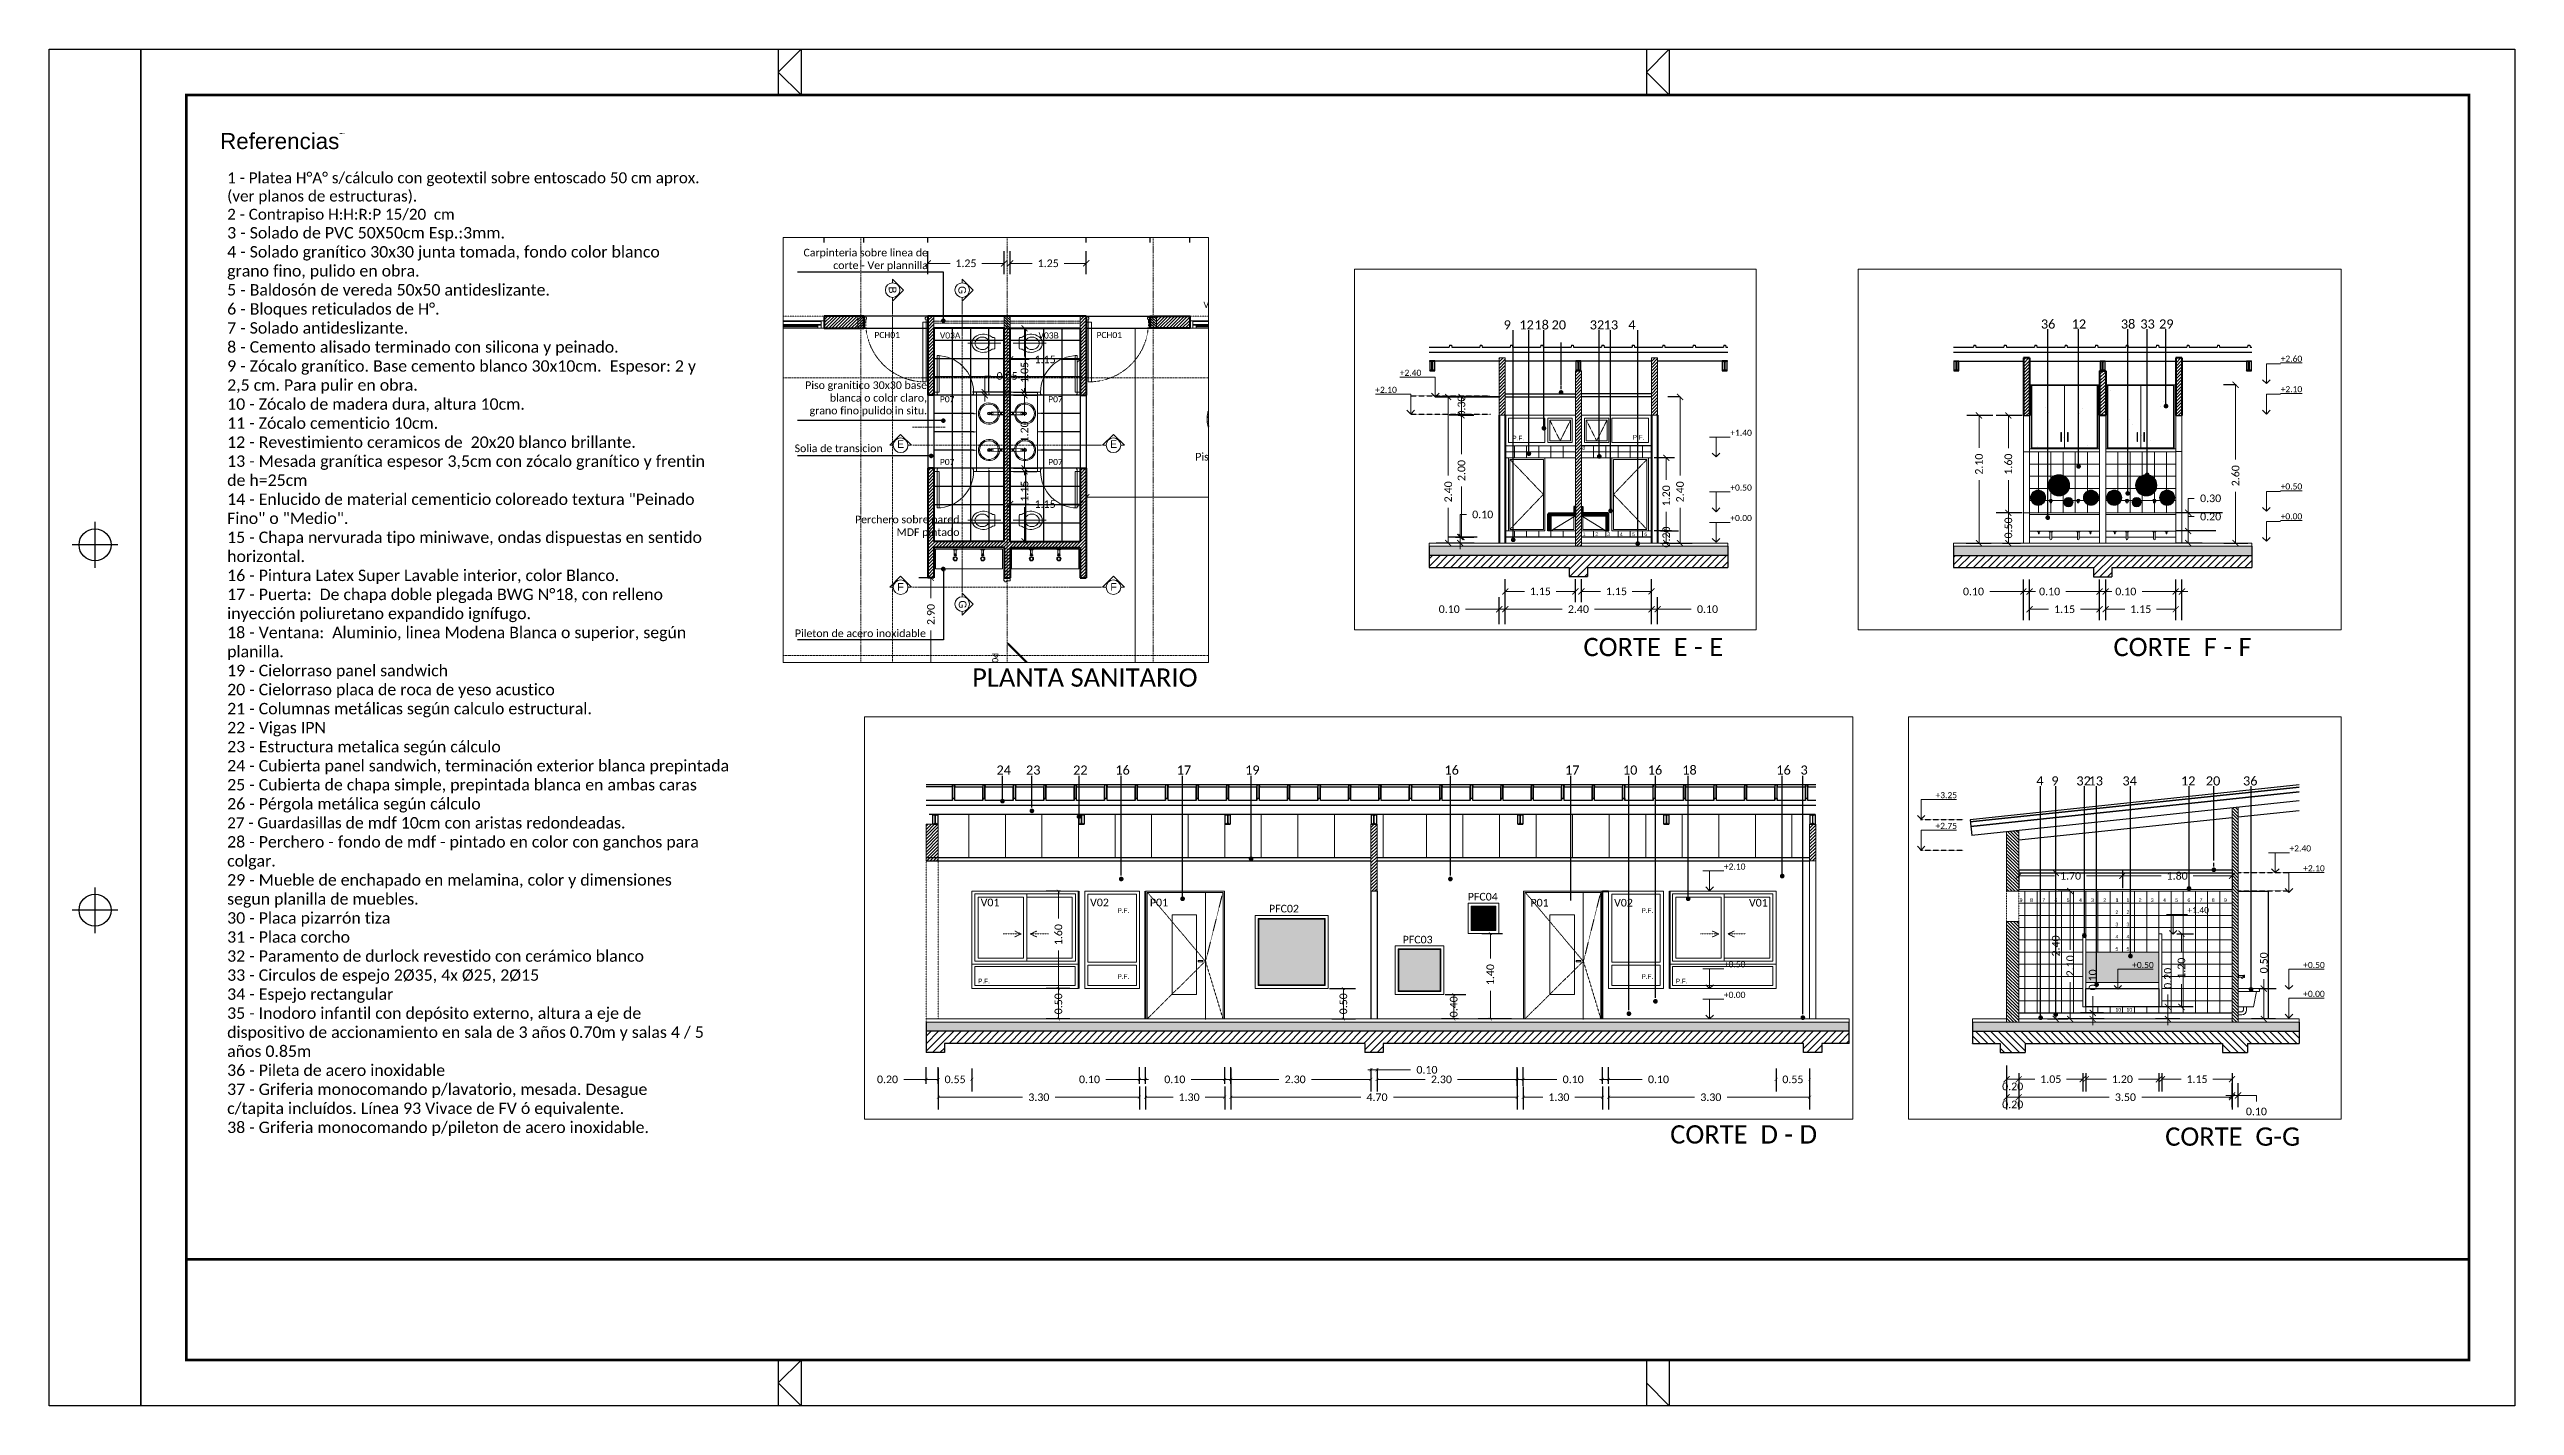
# Paper-space layout '293-BAÑO SALAS' of a CAD drawing. Header units: metres. Extents: x -136 to 403, y -49 to 248.
# The model-space entities are those that its viewports show. They can reach past a viewport. Long polylines and large blocks are cut down to what shows.
import ezdxf
from ezdxf import colors
from ezdxf.entities.mleader import LeaderData, LeaderLine
from ezdxf.enums import TextEntityAlignment as Align
from ezdxf.math import Vec2, Vec3

# ---------------------------------------------------------------- set-up
doc = ezdxf.new("R2010")
doc.units = ezdxf.units.M
doc.header["$LTSCALE"] = 0.05
doc.header["$MEASUREMENT"] = 0
for name, pattern in [('ACAD_ISO02W100', [15, 12, -3]), ('BORDER', [44.45, 12.7, -6.35, 12.7, -6.35, 0, -6.35]), ('DASHED', [0.75, 0.5, -0.25]), ('DASHED2', [9.525, 6.35, -3.175]), ('HIDDEN', [9.525, 6.35, -3.175]), ('STYLE_01', [0.41664, 0.20828, -0.20836])]:
    doc.linetypes.add(name, pattern=pattern)
for name, color, linetype, lineweight in [('0 - cortes', 3, 'Continuous', 9), ('0 - COTAS PARCIALES', 2, 'Continuous', 25), ('0 - COTAS PARCIALES @ 0.025', 2, 'Continuous', 25), ('0 - COTAS PARCIALES @ 0.05', 2, 'Continuous', 25), ('0 - COTAS PARCIALES @ 1', 2, 'Continuous', 25), ('0 - TEXTOS', 2, 'Continuous', 25), ('0-COT-1-50', 3, 'Continuous', 5), ('0-T-1-50-TEXTOS', 4, 'Continuous', 5), ('0-T-1-75-TEXTOS', 4, 'Continuous', 5), ('1.PLANTA ART SANITARIOS', 3, 'Continuous', 9), ('1.PLANTA EQUIPAMIENTO SALA', 2, 'Continuous', 15), ('2.CORTE CHAPA', 3, 'Continuous', 25), ('2.CORTE CIELORRASO', 2, 'Continuous', 25), ('2.CORTE MURO EXTERIOR', 4, 'Continuous', 18), ('2.CORTE PERFILES ESTRUCTURALES', 4, 'Continuous', 25), ('3. LINEA SOLADO', 4, 'Continuous', 18), ('3.VISTA CARP HOJA', 3, 'Continuous', 9), ('3.VISTA CARP MARCO', 1, 'Continuous', 9), ('3.VISTA MURO AMARILLO', 3, 'Continuous', 35), ('3.VISTA MURO COMUN', 1, 'Continuous', 40), ('3.VISTA PANEL SANITARIO', 1, 'Continuous', 15), ('3.VISTA TIMPANO SUPERIOR', 2, 'Continuous', 25), ('3SA COTAS PARCIALES 1-100', 1, 'Continuous', 0), ('3SA TEXTOS 1-100', 1, 'Continuous', 0), ('6', 252, 'Continuous', 25), ('A-----NPP', 5, 'Continuous', 9), ('A-EJES-PROYECCIONES', 6, 'HIDDEN', 25), ('A-LINEAS ---EJES', 253, 'BORDER', 25), ('A-LINEAS ___02', 2, 'Continuous', 0), ('APERTURAS', 251, 'STYLE_01', 18), ('AR-ARTEFACTOS SANITARIOS 02', 1, 'Continuous', 20), ('AR-ARTEFACTOS SANITARIOS DET 01', 1, 'Continuous', 9), ('AR-CARPINTERIA 015', 1, 'Continuous', 0), ('AR-CARPINTERIA DET 01', 42, 'Continuous', 0), ('AR-EQUIPAMIENTO FIJO 02', 1, 'Continuous', 20), ('AR-EQUIPAMIENTO FIJO DET 01', 1, 'Continuous', 9), ('AR-MUROS EN CORTE 05', 3, 'Continuous', 50), ('AR-MUROS EN VISTA 02', 1, 'Continuous', 20), ('CARPINTERIAS', 1, 'Continuous', 25), ('Carpinterías', 2, 'Continuous', 18), ('cotas', 1, 'Continuous', 0), ('en vista', 1, 'Continuous', 5), ('ESTRUCTURA', 3, 'Continuous', 18), ('flechitas', 2, 'Continuous', 25), ('Lineas finas', 2, 'Continuous', 0), ('LINEAS PUNTEADAS VARIAS', 251, 'DASHED2', 9), ('Muros en Corte', 3, 'Continuous', 40), ('Muros en Vista', 3, 'Continuous', 20), ('REVESTIMIENTOS CERAMICOS', 252, 'Continuous', 0), ('SOLIA GRANITICA - UMBRAL', 251, 'Continuous', 25), ('Textos', 252, 'Continuous', 0), ('ZINGUERIAS', 1, 'Continuous', 25)]:
    doc.layers.add(name, color=color, linetype=linetype, lineweight=lineweight)
for name, color, linetype in [('0.2', 2, 'Continuous'), ('2.CORTE PLATEA', 4, 'Continuous'), ('3.VISTA EQUIPAMIENTO FIJO', 1, 'Continuous'), ('3.VISTA MURETE', 1, 'Continuous'), ('3.ZOCALOS', 1, 'Continuous'), ('HATCH', 1, 'Continuous'), ('SOLADOS-GRIS', 252, 'Continuous')]:
    doc.layers.add(name, color=color, linetype=linetype)
doc.layers.add('2.CORTE RELLENO MURO', color=7, linetype='Continuous', true_color=0x9e9e9e)
doc.layers.add('AR-MUROS HATCH 00', color=7, linetype='Continuous', true_color=0x8a8a8a)
for name, color, linetype, lineweight, true_color in [('A-HATCHS', 7, 'Continuous', 0, 0x8c8c8c), ('MESADAS', 7, 'Continuous', 0, 0xcfcfcf), ('PFC02', 7, 'Continuous', 20, 0xf9f180), ('PFC03', 7, 'Continuous', 20, 0xd74e04), ('PFC04', 7, 'Continuous', 20, 0x005999)]:
    doc.layers.add(name, color=color, linetype=linetype, lineweight=lineweight, true_color=true_color)
doc.layers.add('no Plot', color=6, linetype='Continuous', plot=False)
doc.layers.add('VP', color=250, linetype='Continuous', plot=False)
doc.styles.add('1-50-TEXTO-CAL', font='calibri.ttf', dxfattribs={"height": 0.125})
doc.styles.add('2.5  - COTAS', font='arial.ttf', dxfattribs={"height": 2.5})
doc.styles.add('5', font='arial.ttf', dxfattribs={"height": 5})
doc.styles.add('Arial Narrow', font='ARIALN.TTF')
doc.styles.add('REFERENCIAS 20', font='arial.ttf', dxfattribs={"width": 0.8, "height": 0.045})
doc.styles.add('TCH-1-50-CA', font='calibri.ttf', dxfattribs={"height": 0.1})
doc.styles.add('TCH-1-75-CA', font='calibri.ttf', dxfattribs={"height": 0.15})
doc.styles.add('TT-1-1000-CAL', font='calibri.ttf', dxfattribs={"height": 5})
doc.styles.add('TT-1-500-CAL', font='calibri.ttf', dxfattribs={"height": 2.5})
doc.dimstyles.new('1-50-COTAS', dxfattribs={"dimtxt": 0.12, "dimasz": 0.1, "dimexe": 0.2, "dimexo": 0.02, "dimgap": 0.1, "dimtad": 0, "dimtoh": 1, "dimzin": 0, "dimdsep": 46, "dimtxsty": '1-50-TEXTO-CAL', "dimblk": 'ARCHTICK', "dimcen": 2, "dimclrd": 256, "dimclre": 250, "dimclrt": 256, "dimadec": 0, "dimazin": 0, "dimtfac": 1, "dimtmove": 0, "dimatfit": 3, "dimldrblk": 'DOT', "dimfxl": 1, "dimfxlon": 1, "dimtzin": 0, "dimlwd": -1, "dimarcsym": 0})
pattern_1 = [(45, (-31.590347, 0), (-0.026516504, 0.026516504), [])]

psp = doc.layouts.new('293-BAÑO SALAS')

# ---------------------------------------------------------------- texts
at = {"layer": '0 - COTAS PARCIALES'}
for s, insert, char_height, width, attachment_point, style in [('\\A1;{\\L\\P\\H0.95833x;\\l1 - Platea H°A° s/cálculo con geotextil sobre entoscado 50 cm aprox. (ver planos de estructuras).\\P2 - Contrapiso H:H:R:P 15/20  cm\\P\\H1.0435x;3 - }Solado de PVC 50X50cm Esp.:3mm.\\P{\\H0.99998x;4 - Solado granítico 30x30 junta tomada, fondo color blanco grano fino, pulido en obra.\\P5 - Baldosón de vereda 50x50 antideslizante.\\P6 - Bloques reticulados de H°.\\P7 - Solado antideslizante.\\P8 - Cemento alisado terminado con silicona y peinado.\\P9 - }Zócalo granítico. Base cemento blanco 30x10cm.  Espesor: 2 y 2,5 cm. Para pulir en obra.\\P10 - Zócalo de madera dura, altura 10cm.\\P11 - Zócalo cementicio 10cm.\\P12 - Revestimiento ceramicos de  20x20 blanco brillante.\\P13 - Mesada granítica espesor 3,5cm con zócalo granítico y frentin de h=25cm\\P14 - Enlucido de material cementicio coloreado textura "Peinado Fino" o "Medio".\\P15 - Chapa nervurada tipo miniwave, ondas dispuestas en sentido horizontal.\\P16 - Pintura Latex Super Lavable interior, color Blanco. \\P17 - Puerta:  {\\A0;De chapa doble plegada BWG N°18, con relleno inyección poliuretano expandido ignífugo.\\P}18 - Ventana:  Aluminio, linea Modena Blanca o superior, según planilla.\\P19 - Cielorraso panel sandwich\\P20 - Cielorraso placa de roca de yeso acustico\\P21 - Columnas metálicas según calculo estructural.\\P22 - Vigas IPN\\P23 - Estructura metalica según cálculo\\P24 - Cubierta panel sandwich, terminación exterior blanca prepintada\\P25 - Cubierta de chapa simple, prepintada blanca en ambas caras\\P26 - Pérgola metálica según cálculo\\P{\\H0.95833x;27 - Guardasillas \\H1.0435x;de mdf 10cm con aristas redondeadas.\\H0.95833x;\\P\\H1.0435x;28 - Perchero - fondo de mdf - pintado en color con ganchos para colgar.\\P\\H0.99997x;29 - Mueble de enchapado en melamina, color y dimensiones segun planilla de muebles.\\P30 - Placa pizarrón tiza\\P31 - Placa corcho \\P32 - Paramento de durlock revestido con cerámico blanco\\P33 - Circulos de espejo 2%%C35, 4x %%C25, 2%%C15\\P34 - Espejo rectangular \\P35 - Inodoro infantil con depósito externo, altura a eje de dispositivo de accionamiento en sala de 3 años 0.70m y salas 4 / 5 años 0.85m\\P36 - Pileta de acero inoxidable \\P37 - Griferia monocomando p/lavatorio, mesada. Desague c/tapita incluídos. Línea 93 Vivace de FV ó equivalente.\\P38 - Griferia monocomando p/pileton de acero inoxidable.}', (-97.53, 225.47), 2.5, 104.393, 1, 'TT-1-500-CAL'), ('CORTE  E - E', (229.83, 119.37), 4, 140.7219, 3, 'TT-1-1000-CAL'), ('CORTE  F - F', (345.46, 119.37), 4, 140.7219, 3, 'TT-1-1000-CAL'), ('PLANTA SANITARIO', (114.82, 112.68), 4, 140.7219, 3, 'TT-1-1000-CAL'), ('CORTE  D - D', (250.4, 12.65), 4, 140.7219, 3, 'TT-1-1000-CAL'), ('CORTE  G-G', (356.09, 12.17), 4, 140.7219, 3, 'TT-1-1000-CAL')]:
    psp.add_mtext(s, dxfattribs=dict(at, insert=insert, char_height=char_height, width=width, attachment_point=attachment_point, style=style))

msp = doc.modelspace()

# ---------------------------------------------------------------- texts
at = {"layer": '0 - cortes', "style": '5'}
for s, p in [('B', (-104.405, 20.771)), ('G', (-103.263, 20.778)), ('G', (-103.256, 15.616))]:
    msp.add_text(s, height=0.125, rotation=270, dxfattribs=at).set_placement(p)
for s, p in [('E', (-104.271, 18.12)), ('E', (-100.774, 18.12)), ('F', (-104.267, 15.775)), ('F', (-100.77, 15.775))]:
    msp.add_text(s, height=0.125, dxfattribs=at).set_placement(p)
at = {"layer": '0-T-1-50-TEXTOS', "style": 'TCH-1-75-CA'}
for s, p in [('9', (-103.691, 45.739, 0)), ('12', (-103.433, 45.739, 0)), ('18', (-103.186, 45.739, 0)), ('20', (-102.904, 45.739, 0)), ('32', (-102.278, 45.739, 0)), ('13', (-102.049, 45.739, 0)), ('4', (-101.646, 45.739, 0))]:
    msp.add_text(s, height=0.15, dxfattribs=at).set_placement(p)
at = {"layer": '0-T-1-50-TEXTOS', "char_height": 0.125, "width": 3.36795, "rotation": 180, "line_spacing_factor": 4, "style": '1-50-TEXTO-CAL'}
for s, insert, attachment_point in [(' PFC03', (-102.891, 3.842), 1), ('V01', (-108.619, 3.362), 7), ('V02', (-106.405, 3.362, 0), 7), ('P01', (-105.033, 3.362, 0), 7), (' PFC04', (-103.96, 3.137), 1), (' PFC02', (-100.697, 3.333), 1), ('P01', (-98.787, 3.358, 0), 7), ('V02', (-97.805, 3.358, 0), 7), ('V01', (-96.009, 3.358), 7)]:
    msp.add_mtext(s, dxfattribs=dict(at, insert=insert, attachment_point=attachment_point))
at = {"layer": '0-T-1-75-TEXTOS', "lineweight": 5, "style": 'TCH-1-75-CA'}
for s, rotation, p in [('4', 270, (-73.052, 19.738)), ('9', 270, (-73.052, 19.49)), ('32', 270, (-73.052, 19.02)), ('13', 270, (-73.052, 18.82)), ('34', 270, (-73.052, 18.264)), ('12', 270, (-73.052, 17.303)), ('20', 270, (-73.052, 16.895)), ('36', 270, (-73.052, 16.285)), ('3', 180, (-109.524, 1.195, 0)), ('16', 180, (-109.186, 1.195, 0)), ('18', 180, (-107.643, 1.195, 0)), ('16', 180, (-107.076, 1.195, 0)), ('10', 180, (-106.669, 1.195, 0)), ('17', 180, (-105.718, 1.195, 0)), ('16', 180, (-103.739, 1.195, 0)), ('19', 180, (-100.469, 1.195, 0)), ('17', 180, (-99.345, 1.195, 0)), ('16', 180, (-98.338, 1.195, 0)), ('22', 180, (-97.645, 1.195, 0)), ('23', 180, (-96.872, 1.195, 0)), ('24', 180, (-96.388, 1.195, 0))]:
    msp.add_text(s, height=0.15, rotation=rotation, dxfattribs=at).set_placement(p, align=Align.CENTER)
for s, p in [('36', (-103.477, -5.874, 0)), ('12', (-102.972, -5.874, 0)), ('38', (-102.165, -5.874, 0)), ('33', (-101.845, -5.874, 0)), ('29', (-101.537, -5.874, 0))]:
    msp.add_text(s, height=0.15, dxfattribs=at).set_placement(p)
at = {"layer": '0-T-1-75-TEXTOS', "char_height": 0.125, "style": '1-50-TEXTO-CAL'}
for s, insert, width, attachment_point in [('Carpinteria sobre linea de corte - Ver plannilla', (-103.763, 21.389), 2.16088, 3), ('Piso granitico 30x30 base blanca o color claro,\\Pgrano fino pulido in situ. ', (-103.778, 19.212), 2.16088, 3), ('Solia de transicion', (-104.507, 18.175), 5.8193, 3), (' Piso de PVC 50X50 ', (-97.909, 18.037), 4.35526, 3), ('Perchero sobre pared \\PMDF pintado', (-103.245, 17.007, 0), 5.8193, 3), ('Pileton de acero inoxidable', (-103.796, 15.011), 2.16088, 9)]:
    msp.add_mtext(s, dxfattribs=dict(at, insert=insert, width=width, attachment_point=attachment_point))
at = {"layer": '0-T-1-75-TEXTOS', "char_height": 0.1, "width": 3.36795, "attachment_point": 1, "line_spacing_factor": 4, "style": 'TCH-1-50-CA'}
for s, insert in [('V01', (-99.24, 20.518)), ('PCH01', (-104.641, 20.023)), ('V03A', (-103.567, 20.016)), ('V03B', (-101.947, 20.016)), ('PCH01', (-100.996, 20.023)), ('P07', (-103.567, 18.969)), ('P07', (-101.789, 18.969)), ('P07', (-103.567, 17.938)), ('P07', (-101.789, 17.938))]:
    msp.add_mtext(s, dxfattribs=dict(at, insert=insert))
at = {"layer": '0-T-1-75-TEXTOS', "insert": (-102.61, 14.787), "char_height": 0.1, "width": 3.36795, "attachment_point": 1, "rotation": 270, "line_spacing_factor": 4, "style": 'TCH-1-50-CA'}
msp.add_mtext(' P08', dxfattribs=at)
at = {"layer": 'Textos', "style": 'REFERENCIAS 20'}
for s, p in [('8', (-102.402, 43.762)), ('1', (-102.394, 42.346)), ('2', (-102.187, 42.346)), ('3', (-101.991, 42.346)), ('4', (-101.782, 42.346)), ('5', (-101.582, 42.346)), ('6', (-101.382, 42.346))]:
    msp.add_text(s, height=0.06, dxfattribs=at).set_placement(p)
for s, p in [('9', (-74.965, 20.07, 0)), ('8', (-74.965, 19.898)), ('6', (-74.965, 19.497)), ('7', (-74.965, 19.698)), ('5', (-74.965, 19.298)), ('4', (-74.965, 19.095)), ('3', (-74.965, 18.898)), ('2', (-74.965, 18.696, 0)), ('10', (-76.765, 18.497, 0)), ('10', (-76.765, 18.316, 0)), ('5', (-75.765, 18.497, 0)), ('5', (-75.765, 18.316, 0)), ('4', (-75.565, 18.497, 0)), ('4', (-75.565, 18.316, 0)), ('3', (-75.365, 18.497, 0)), ('3', (-75.365, 18.316, 0)), ('2', (-75.165, 18.497, 0)), ('2', (-75.165, 18.316, 0)), ('1', (-74.965, 18.497, 0)), ('1', (-74.965, 18.492, 0)), ('1', (-74.965, 18.316, 0)), ('3', (-74.965, 17.916)), ('2', (-74.965, 18.116, 0)), ('5', (-74.965, 17.516)), ('4', (-74.965, 17.716)), ('6', (-74.965, 17.316)), ('7', (-74.965, 17.116)), ('8', (-74.965, 16.916)), ('9', (-74.965, 16.716, 0))]:
    msp.add_text(s, height=0.06, rotation=270, dxfattribs=at).set_placement(p)
at = {"layer": 'ZINGUERIAS', "linetype": 'Continuous', "lineweight": 5, "char_height": 0.0762, "line_spacing_factor": 0.992596, "style": 'Arial Narrow'}
for insert, attachment_point in [((-103.356, 43.993, 0), 3), ((-101.572, 44.006, 0), 1)]:
    msp.add_mtext('P.F.', dxfattribs=dict(at, insert=insert, attachment_point=attachment_point))

# ---------------------------------------------------------------- blocks, each defined once
blk = doc.blocks.new('*U218')
at = {"layer": '0 - COTAS PARCIALES @ 0.025', "insert": (-72.99, 229.9), "char_height": 0.0875, "width": 0.0153, "attachment_point": 1, "style": '2.5  - COTAS'}
blk.add_mtext('Referencias', dxfattribs=at)
at = {"layer": '0 - COTAS PARCIALES @ 0.05', "insert": (-72.99, 229.9), "char_height": 0.175, "width": 0.0306, "attachment_point": 1, "style": '2.5  - COTAS'}
blk.add_mtext('Referencias', dxfattribs=at)
at = {"layer": '0 - COTAS PARCIALES @ 1', "insert": (-72.99, 229.9), "char_height": 3.5, "width": 140.7219, "attachment_point": 3, "style": '2.5  - COTAS'}
blk.add_mtext('Referencias', dxfattribs=at)
blk = doc.blocks.new('PERFIL 10X20')
h = blk.add_hatch()
h.set_pattern_fill('_USER', color=6, scale=0.03, angle=45, pattern_type=0)
h.set_pattern_definition([(45, (-2.4, 1.141145), (-0.0212132, 0.0212132), [])])
h.paths.add_polyline_path([(-0.05, 0), (0.05, 0), (0.05, 0.2), (-0.05, 0.2)])
blk.add_lwpolyline([(-0.05, 0), (0.05, 0), (0.05, 0.2), (-0.05, 0.2)], close=True)
blk = doc.blocks.new('_ArchTick')
at = {"color": 0, "linetype": 'ByBlock', "const_width": 0.15}
blk.add_lwpolyline([(-0.5, -0.5), (0.5, 0.5)], dxfattribs=at)
blk = doc.blocks.new('*D11')
at = {"layer": '0-COT-1-50', "color": 250, "lineweight": -2, "transparency": 16777216}
for p, q in [((-103.714, 15.984), (-103.914, 15.984)), ((-103.684, 13.084), (-103.914, 13.084))]:
    blk.add_line(p, q, dxfattribs=at)
at = {"layer": '0-COT-1-50', "transparency": 16777216}
for p, q in [((-103.714, 15.984), (-103.714, 15.649)), ((-103.714, 13.084), (-103.714, 15.118))]:
    blk.add_line(p, q, dxfattribs=at)
at = {"layer": 'Defpoints', "color": 0, "transparency": 16777216}
for p in [(-103.714, 15.984, 0), (-103.714, 15.984), (-103.664, 13.084, 0)]:
    blk.add_point(p, dxfattribs=at)
at = {"layer": '0-COT-1-50', "transparency": 16777216, "xscale": 0.1, "yscale": 0.1, "zscale": 0.1}
for p, rotation in [((-103.714, 15.984), 90), ((-103.714, 13.084), 270)]:
    blk.add_blockref('_ArchTick', p, dxfattribs=dict(at, rotation=rotation))
at = {"layer": '0-COT-1-50', "transparency": 16777216, "insert": (-103.714, 15.384), "char_height": 0.125, "attachment_point": 5, "rotation": 90, "style": '1-50-TEXTO-CAL'}
blk.add_mtext('2.90', dxfattribs=at)
blk = doc.blocks.new('_Dot')
at = {"color": 0, "linetype": 'ByBlock', "lineweight": -2}
blk.add_line((-0.5, 0), (-1, 0), dxfattribs=at)
at = {"color": 0, "linetype": 'ByBlock', "const_width": 0.343}
blk.add_lwpolyline([(-0.17, 0, 1), (0.17, 0, 1)], format="xyb", close=True, dxfattribs=at)
blk = doc.blocks.new('INO_JAR-PL')
blk.add_line((0, 0.098), (0, -0.442))
blk.add_lwpolyline([(0, -0.378, 0.235147), (0.107, -0.324, 0.287056), (0.12, -0.08, 0.025167), (0.099, -0.046, -0.139219), (0.094, -0.031), (0.093, -0.011, 0.386946), (0.081, 0), (0, 0), (-0.081, 0, 0.386946), (-0.093, -0.011), (-0.094, -0.031, -0.139219), (-0.099, -0.046, 0.025167), (-0.12, -0.08, 0.287056), (-0.107, -0.324, 0.235147)], format="xyb", close=True)
at = {"color": 253}
blk.add_lwpolyline([(0, -0.327, 0.137718), (0.043, -0.315, 0.171254), (0.099, -0.24, 0.032215), (0.103, -0.216, 0.179192), (0.085, -0.143, 0.061586), (0.061, -0.114, 0.190492), (0, -0.09, 0.190492), (-0.061, -0.114, 0.061586), (-0.085, -0.143, 0.179192), (-0.103, -0.216, 0.032215), (-0.099, -0.24, 0.171254), (-0.043, -0.315, 0.137718), (0, -0.327)], format="xyb", dxfattribs=at)
blk = doc.blocks.new('A$C26E565D8')
at = {"extrusion": (-5.4965e-12, 1.29825e-07, 1)}
for p, q in [((0, 0), (0, 0.001, 0)), ((0.01, 0.011, 0), (0.057, 0.011, 0)), ((0.018, 0.011, 0), (0.018, 0.085, 0)), ((0.048, 0.011, 0), (0.048, 0.085, 0)), ((0.067, 0.001, 0), (0.067, 0))]:
    blk.add_line(p, q, dxfattribs=at)
for p, q in [((0.021, 0.095), (0.021, 0.079)), ((0.023, 0.095), (0.023, 0.079)), ((0.026, 0.095), (0.026, 0.079)), ((0.028, 0.095), (0.028, 0.079)), ((0.031, 0.095), (0.031, 0.079)), ((0.033, 0.095), (0.033, 0.079)), ((0.035, 0.095), (0.035, 0.079)), ((0.038, 0.095), (0.038, 0.079)), ((0.04, 0.095), (0.04, 0.079)), ((0.043, 0.095), (0.043, 0.079)), ((0.045, 0.095), (0.045, 0.079))]:
    blk.add_line(p, q)
at = {"elevation": 0}
for points in [[(0.013, 0.105), (0.055, 0.105), (0.055, 0.095), (0.013, 0.095)], [(0.018, 0.095), (0.048, 0.095), (0.048, 0.079), (0.018, 0.079)]]:
    blk.add_lwpolyline(points, close=True, dxfattribs=at)
at = {"extrusion": (-5.4965e-12, 1.29825e-07, 1)}
for centre, start, end in [((0.01, 0.001, 0), 90.0049, 180.0049), ((0.057, 0.001, 0), 0.0049, 90.0049)]:
    blk.add_arc(centre, 0.01, start, end, dxfattribs=at)
blk = doc.blocks.new('bacha baños')
for p, q in [((-0.02, 0.037), (-0.024, 0.246)), ((-0.024, 0.246), (0.024, 0.246)), ((-0.015, 0.032), (0.015, 0.032)), ((0.02, 0.037), (0.024, 0.246))]:
    blk.add_line(p, q)
at = {"color": 253}
for p, q in [((-0.02, 0.042), (0.02, 0.042)), ((-0.016, 0.207), (-0.016, 0.227)), ((-0.016, 0.207), (0.016, 0.207)), ((0.016, 0.207), (0.016, 0.227))]:
    blk.add_line(p, q, dxfattribs=at)
for centre, radius, start, end in [((0, 0), 0.174, 97.5195, 82.4805), ((-0.015, 0.037), 0.00498, 181.1729, 270), ((0.015, 0.037), 0.00498, 270, 358.8271)]:
    blk.add_arc(centre, radius, start, end)
blk.add_arc((0, 0), 0.154, 98.3425, 81.6575, dxfattribs=at)
at = {"color": 253, "extrusion": (0, 0, -1)}
for centre, major_axis, ratio, start_param, end_param in [((0, 0), (0.0169, 0.0169), 1, -0.785398, 5.497787), ((0, 0.168), (0, -0.022), 0.96372, 1.570796326745123, 7.853981633924709), ((0, 0.053), (0.0172, 0), 0.868169, 4.712389, 10.995574), ((0, 0), (-0.0101, 0.0101), 1, 0.785398, 7.068583)]:
    blk.add_ellipse(centre, major_axis=major_axis, ratio=ratio, start_param=start_param, end_param=end_param, dxfattribs=at)
at = {"color": 253}
blk.add_open_spline([(-0.023, 0.179), (-0.02, 0.186), (-0.014, 0.192), (-0.004, 0.195), (-0.002, 0.195), (0, 0.195), (0.009, 0.195), (0.017, 0.19), (0.022, 0.183), (0.023, 0.182), (0.023, 0.181)], degree=3, knots=[5.162013, 5.162013, 5.162013, 5.162013, 6.033332, 6.033332, 6.283185, 6.283185, 6.283185, 7.248258, 7.248258, 7.334593, 7.334593, 7.334593, 7.334593], dxfattribs=at)
blk = doc.blocks.new('*U9')
for points in [[(-0.05, 0), (-0.05, 0.05), (0.01, 0.05), (0.01, 0.035), (0, 0.035), (0, 0)], [(0.65, 0), (0.6, 0), (0.6, 0.035), (0.59, 0.035), (0.59, 0.05), (0.65, 0.05)]]:
    blk.add_lwpolyline(points, close=True)
at = {"extrusion": (0, 0, -1)}
blk.add_lwpolyline([(0, 0), (-0.035, 0), (-0.035, -0.6), (0, -0.6)], close=True, dxfattribs=at)
at = {"layer": 'Lineas finas'}
blk.add_arc((0, 0), 0.6, 270, 0, dxfattribs=at)
blk = doc.blocks.new('*D14')
at = {"layer": '0-COT-1-50', "color": 250, "lineweight": -2, "transparency": 16777216}
for p, q in [((-99.464, 21.494), (-99.464, 21.872)), ((-95.864, 21.494), (-95.864, 21.872))]:
    blk.add_line(p, q, dxfattribs=at)
at = {"layer": '0-COT-1-50', "transparency": 16777216}
for p, q in [((-99.464, 21.672), (-97.931, 21.672)), ((-95.864, 21.672), (-97.398, 21.672))]:
    blk.add_line(p, q, dxfattribs=at)
at = {"layer": 'Defpoints', "color": 0, "transparency": 16777216}
for p in [(-99.464, 21.672), (-99.464, 21.474, 0), (-95.864, 21.474, 0)]:
    blk.add_point(p, dxfattribs=at)
at = {"layer": '0-COT-1-50', "transparency": 16777216, "xscale": 0.1, "yscale": 0.1, "zscale": 0.1, "rotation": 180}
blk.add_blockref('_ArchTick', (-99.464, 21.672), dxfattribs=at)
at = {"layer": '0-COT-1-50', "transparency": 16777216, "xscale": 0.1, "yscale": 0.1, "zscale": 0.1}
blk.add_blockref('_ArchTick', (-95.864, 21.672), dxfattribs=at)
at = {"layer": '0-COT-1-50', "transparency": 16777216, "insert": (-97.664, 21.672), "char_height": 0.125, "attachment_point": 5, "style": '1-50-TEXTO-CAL'}
blk.add_mtext('3.60', dxfattribs=at)
blk = doc.blocks.new('*D15')
at = {"layer": '0-COT-1-50', "color": 250, "lineweight": -2, "transparency": 16777216}
for p, q in [((-100.114, 21.494), (-100.114, 21.872)), ((-99.464, 21.494), (-99.464, 21.872))]:
    blk.add_line(p, q, dxfattribs=at)
at = {"layer": '0-COT-1-50', "transparency": 16777216}
for p, q in [((-100.114, 21.672), (-100.055, 21.672)), ((-99.464, 21.672), (-99.524, 21.672))]:
    blk.add_line(p, q, dxfattribs=at)
at = {"layer": 'Defpoints', "color": 0, "transparency": 16777216}
for p in [(-100.114, 21.672), (-100.114, 21.474, 0), (-99.464, 21.474, 0)]:
    blk.add_point(p, dxfattribs=at)
at = {"layer": '0-COT-1-50', "transparency": 16777216, "xscale": 0.1, "yscale": 0.1, "zscale": 0.1, "rotation": 180}
blk.add_blockref('_ArchTick', (-100.114, 21.672), dxfattribs=at)
at = {"layer": '0-COT-1-50', "transparency": 16777216, "xscale": 0.1, "yscale": 0.1, "zscale": 0.1}
blk.add_blockref('_ArchTick', (-99.464, 21.672), dxfattribs=at)
at = {"layer": '0-COT-1-50', "transparency": 16777216, "insert": (-99.789, 21.672), "char_height": 0.125, "attachment_point": 5, "style": '1-50-TEXTO-CAL'}
blk.add_mtext('0.65', dxfattribs=at)
blk = doc.blocks.new('*D16')
at = {"layer": '0-COT-1-50', "color": 250, "lineweight": -2, "transparency": 16777216}
for p, q in [((-101.164, 21.494), (-101.164, 21.872)), ((-100.114, 21.494), (-100.114, 21.872))]:
    blk.add_line(p, q, dxfattribs=at)
at = {"layer": '0-COT-1-50', "transparency": 16777216}
for p, q in [((-101.164, 21.672), (-100.9, 21.672)), ((-100.114, 21.672), (-100.379, 21.672))]:
    blk.add_line(p, q, dxfattribs=at)
at = {"layer": 'Defpoints', "color": 0, "transparency": 16777216}
for p in [(-101.164, 21.672), (-101.164, 21.474, 0), (-100.114, 21.474, 0)]:
    blk.add_point(p, dxfattribs=at)
at = {"layer": '0-COT-1-50', "transparency": 16777216, "xscale": 0.1, "yscale": 0.1, "zscale": 0.1, "rotation": 180}
blk.add_blockref('_ArchTick', (-101.164, 21.672), dxfattribs=at)
at = {"layer": '0-COT-1-50', "transparency": 16777216, "xscale": 0.1, "yscale": 0.1, "zscale": 0.1}
blk.add_blockref('_ArchTick', (-100.114, 21.672), dxfattribs=at)
at = {"layer": '0-COT-1-50', "transparency": 16777216, "insert": (-100.639, 21.672), "char_height": 0.125, "attachment_point": 5, "style": '1-50-TEXTO-CAL'}
blk.add_mtext('1.05', dxfattribs=at)
blk = doc.blocks.new('*D18')
at = {"layer": '0-COT-1-50', "color": 250, "lineweight": -2, "transparency": 16777216}
for p, q in [((-101.164, 17.132), (-101.164, 17.511)), ((-95.314, 17.132), (-95.314, 17.511))]:
    blk.add_line(p, q, dxfattribs=at)
at = {"layer": '0-COT-1-50', "transparency": 16777216}
for p, q in [((-101.164, 17.311), (-98.503, 17.311)), ((-95.314, 17.311), (-97.976, 17.311))]:
    blk.add_line(p, q, dxfattribs=at)
at = {"layer": 'Defpoints', "color": 0, "transparency": 16777216}
for p in [(-101.164, 17.311), (-101.164, 17.112, 0), (-95.314, 17.112, 0)]:
    blk.add_point(p, dxfattribs=at)
at = {"layer": '0-COT-1-50', "transparency": 16777216, "xscale": 0.1, "yscale": 0.1, "zscale": 0.1, "rotation": 180}
blk.add_blockref('_ArchTick', (-101.164, 17.311), dxfattribs=at)
at = {"layer": '0-COT-1-50', "transparency": 16777216, "xscale": 0.1, "yscale": 0.1, "zscale": 0.1}
blk.add_blockref('_ArchTick', (-95.314, 17.311), dxfattribs=at)
at = {"layer": '0-COT-1-50', "transparency": 16777216, "insert": (-98.239, 17.311), "char_height": 0.125, "attachment_point": 5, "style": '1-50-TEXTO-CAL'}
blk.add_mtext('5.85', dxfattribs=at)
blk = doc.blocks.new('*D19')
at = {"layer": '0-COT-1-50', "color": 250, "lineweight": -2, "transparency": 16777216}
for p, q in [((-102.414, 19.394), (-102.414, 19.772)), ((-101.264, 19.394), (-101.264, 19.772))]:
    blk.add_line(p, q, dxfattribs=at)
at = {"layer": '0-COT-1-50', "transparency": 16777216}
for p, q in [((-102.414, 19.572), (-102.1, 19.572)), ((-101.264, 19.572), (-101.579, 19.572))]:
    blk.add_line(p, q, dxfattribs=at)
at = {"layer": 'Defpoints', "color": 0, "transparency": 16777216}
for p in [(-102.414, 19.572), (-102.414, 19.374, 0), (-101.264, 19.374, 0)]:
    blk.add_point(p, dxfattribs=at)
at = {"layer": '0-COT-1-50', "transparency": 16777216, "xscale": 0.1, "yscale": 0.1, "zscale": 0.1, "rotation": 180}
blk.add_blockref('_ArchTick', (-102.414, 19.572), dxfattribs=at)
at = {"layer": '0-COT-1-50', "transparency": 16777216, "xscale": 0.1, "yscale": 0.1, "zscale": 0.1}
blk.add_blockref('_ArchTick', (-101.264, 19.572), dxfattribs=at)
at = {"layer": '0-COT-1-50', "transparency": 16777216, "insert": (-101.839, 19.572), "char_height": 0.125, "attachment_point": 5, "style": '1-50-TEXTO-CAL'}
blk.add_mtext('1.15', dxfattribs=at)
blk = doc.blocks.new('*D20')
at = {"layer": '0-COT-1-50', "color": 250, "lineweight": -2, "transparency": 16777216}
for p, q in [((-102.356, 20.084), (-101.978, 20.084)), ((-102.356, 19.034), (-101.978, 19.034))]:
    blk.add_line(p, q, dxfattribs=at)
at = {"layer": '0-COT-1-50', "transparency": 16777216}
for p, q in [((-102.178, 20.084), (-102.178, 19.619)), ((-102.178, 19.034), (-102.178, 19.098))]:
    blk.add_line(p, q, dxfattribs=at)
at = {"layer": 'Defpoints', "color": 0, "transparency": 16777216}
for p in [(-102.376, 20.084, 0), (-102.178, 20.084), (-102.376, 19.034, 0)]:
    blk.add_point(p, dxfattribs=at)
at = {"layer": '0-COT-1-50', "transparency": 16777216, "xscale": 0.1, "yscale": 0.1, "zscale": 0.1}
for p, rotation in [((-102.178, 20.084), 90), ((-102.178, 19.034), 270)]:
    blk.add_blockref('_ArchTick', p, dxfattribs=dict(at, rotation=rotation))
at = {"layer": '0-COT-1-50', "transparency": 16777216, "insert": (-102.178, 19.359), "char_height": 0.125, "attachment_point": 5, "rotation": 90, "style": '1-50-TEXTO-CAL'}
blk.add_mtext('1.05', dxfattribs=at)
blk = doc.blocks.new('*D21')
at = {"layer": '0-COT-1-50', "color": 250, "lineweight": -2, "transparency": 16777216}
for p, q in [((-102.414, 17.374), (-102.414, 16.996)), ((-101.264, 17.374), (-101.264, 16.996))]:
    blk.add_line(p, q, dxfattribs=at)
at = {"layer": '0-COT-1-50', "transparency": 16777216}
for p, q in [((-102.414, 17.196), (-102.1, 17.196)), ((-101.264, 17.196), (-101.579, 17.196))]:
    blk.add_line(p, q, dxfattribs=at)
at = {"layer": 'Defpoints', "color": 0, "transparency": 16777216}
for p in [(-102.414, 17.394, 0), (-102.414, 17.196), (-101.264, 17.394, 0)]:
    blk.add_point(p, dxfattribs=at)
at = {"layer": '0-COT-1-50', "transparency": 16777216, "xscale": 0.1, "yscale": 0.1, "zscale": 0.1, "rotation": 180}
blk.add_blockref('_ArchTick', (-102.414, 17.196), dxfattribs=at)
at = {"layer": '0-COT-1-50', "transparency": 16777216, "xscale": 0.1, "yscale": 0.1, "zscale": 0.1}
blk.add_blockref('_ArchTick', (-101.264, 17.196), dxfattribs=at)
at = {"layer": '0-COT-1-50', "transparency": 16777216, "insert": (-101.839, 17.196), "char_height": 0.125, "attachment_point": 5, "style": '1-50-TEXTO-CAL'}
blk.add_mtext('1.15', dxfattribs=at)
blk = doc.blocks.new('*D22')
at = {"layer": '0-COT-1-50', "color": 250, "lineweight": -2, "transparency": 16777216}
for p, q in [((-102.356, 17.734), (-101.978, 17.734)), ((-102.356, 16.584), (-101.978, 16.584))]:
    blk.add_line(p, q, dxfattribs=at)
at = {"layer": '0-COT-1-50', "transparency": 16777216}
for p, q in [((-102.178, 17.734), (-102.178, 17.669)), ((-102.178, 16.584), (-102.178, 17.148))]:
    blk.add_line(p, q, dxfattribs=at)
at = {"layer": 'Defpoints', "color": 0, "transparency": 16777216}
for p in [(-102.376, 17.734, 0), (-102.376, 16.584, 0), (-102.178, 16.584)]:
    blk.add_point(p, dxfattribs=at)
at = {"layer": '0-COT-1-50', "transparency": 16777216, "xscale": 0.1, "yscale": 0.1, "zscale": 0.1}
for p, rotation in [((-102.178, 17.734), 90), ((-102.178, 16.584), 270)]:
    blk.add_blockref('_ArchTick', p, dxfattribs=dict(at, rotation=rotation))
at = {"layer": '0-COT-1-50', "transparency": 16777216, "insert": (-102.178, 17.409), "char_height": 0.125, "attachment_point": 5, "rotation": 90, "style": '1-50-TEXTO-CAL'}
blk.add_mtext('1.15', dxfattribs=at)
blk = doc.blocks.new('*D26')
at = {"layer": '0-COT-1-50', "color": 250, "lineweight": -2, "transparency": 16777216}
for p, q in [((-102.396, 19.034), (-103.03, 19.034)), ((-102.396, 18.984), (-103.03, 18.984))]:
    blk.add_line(p, q, dxfattribs=at)
at = {"layer": '0-COT-1-50', "transparency": 16777216}
for p, q in [((-102.83, 19.034), (-102.83, 19.3)), ((-102.83, 19.3), (-102.73, 19.3)), ((-102.83, 18.984), (-102.83, 19.034)), ((-102.83, 18.984), (-102.83, 18.884))]:
    blk.add_line(p, q, dxfattribs=at)
at = {"layer": 'Defpoints', "color": 0, "transparency": 16777216}
for p in [(-102.83, 19.034), (-102.376, 19.034, 0), (-102.376, 18.984, 0)]:
    blk.add_point(p, dxfattribs=at)
at = {"layer": '0-COT-1-50', "transparency": 16777216, "xscale": 0.1, "yscale": 0.1, "zscale": 0.1}
for p, rotation in [((-102.83, 19.034), 270), ((-102.83, 18.984), 90)]:
    blk.add_blockref('_ArchTick', p, dxfattribs=dict(at, rotation=rotation))
at = {"layer": '0-COT-1-50', "transparency": 16777216, "insert": (-102.464, 19.3), "char_height": 0.125, "attachment_point": 5, "style": '1-50-TEXTO-CAL'}
blk.add_mtext('0.05', dxfattribs=at)
blk = doc.blocks.new('*D27')
at = {"layer": '0-COT-1-50', "color": 250, "lineweight": -2, "transparency": 16777216}
for p, q in [((-102.356, 18.984), (-101.978, 18.984)), ((-102.356, 17.784), (-101.978, 17.784))]:
    blk.add_line(p, q, dxfattribs=at)
at = {"layer": '0-COT-1-50', "transparency": 16777216}
for p, q in [((-102.178, 18.984), (-102.178, 18.645)), ((-102.178, 17.784), (-102.178, 18.119))]:
    blk.add_line(p, q, dxfattribs=at)
at = {"layer": 'Defpoints', "color": 0, "transparency": 16777216}
for p in [(-102.376, 18.984, 0), (-102.178, 18.984), (-102.376, 17.784, 0)]:
    blk.add_point(p, dxfattribs=at)
at = {"layer": '0-COT-1-50', "transparency": 16777216, "xscale": 0.1, "yscale": 0.1, "zscale": 0.1}
for p, rotation in [((-102.178, 18.984), 90), ((-102.178, 17.784), 270)]:
    blk.add_blockref('_ArchTick', p, dxfattribs=dict(at, rotation=rotation))
at = {"layer": '0-COT-1-50', "transparency": 16777216, "insert": (-102.178, 18.382), "char_height": 0.125, "attachment_point": 5, "rotation": 90, "style": '1-50-TEXTO-CAL'}
blk.add_mtext('1.20', dxfattribs=at)
blk = doc.blocks.new('Sección - Extremo de sección-3896-Nivel 0')
for p, q in [((-0.006, 0.006), (-0.012, 0)), ((-0.012, 0), (-0.01, 0)), ((0, 0), (-0.006, 0.006)), ((-0.002, 0), (0, 0))]:
    blk.add_line(p, q)
blk.add_circle((-0.006, 0), 0.004)
blk.add_arc((-0.006, 0), 0.004, 0, 180)
blk = doc.blocks.new('*D35')
at = {"layer": '0-COT-1-50', "color": 250, "lineweight": -2, "transparency": 16777216}
for p, q in [((-109.064, 21.494), (-109.064, 21.872)), ((-105.464, 21.494), (-105.464, 21.872))]:
    blk.add_line(p, q, dxfattribs=at)
at = {"layer": '0-COT-1-50', "transparency": 16777216}
for p, q in [((-109.064, 21.672), (-107.531, 21.672)), ((-105.464, 21.672), (-106.998, 21.672))]:
    blk.add_line(p, q, dxfattribs=at)
at = {"layer": 'Defpoints', "color": 0, "transparency": 16777216}
for p in [(-109.064, 21.474, 0), (-105.464, 21.672), (-105.464, 21.474, 0)]:
    blk.add_point(p, dxfattribs=at)
at = {"layer": '0-COT-1-50', "transparency": 16777216, "xscale": 0.1, "yscale": 0.1, "zscale": 0.1, "rotation": 180}
blk.add_blockref('_ArchTick', (-109.064, 21.672), dxfattribs=at)
at = {"layer": '0-COT-1-50', "transparency": 16777216, "xscale": 0.1, "yscale": 0.1, "zscale": 0.1}
blk.add_blockref('_ArchTick', (-105.464, 21.672), dxfattribs=at)
at = {"layer": '0-COT-1-50', "transparency": 16777216, "insert": (-107.264, 21.672), "char_height": 0.125, "attachment_point": 5, "style": '1-50-TEXTO-CAL'}
blk.add_mtext('3.60', dxfattribs=at)
blk = doc.blocks.new('*D32')
at = {"layer": '0-COT-1-50', "color": 250, "lineweight": -2, "transparency": 16777216}
for p, q in [((-105.464, 21.494), (-105.464, 21.872)), ((-104.814, 21.494), (-104.814, 21.872))]:
    blk.add_line(p, q, dxfattribs=at)
at = {"layer": '0-COT-1-50', "transparency": 16777216}
for p, q in [((-105.464, 21.672), (-105.405, 21.672)), ((-104.814, 21.672), (-104.874, 21.672))]:
    blk.add_line(p, q, dxfattribs=at)
at = {"layer": 'Defpoints', "color": 0, "transparency": 16777216}
for p in [(-105.464, 21.474, 0), (-104.814, 21.672), (-104.814, 21.474, 0)]:
    blk.add_point(p, dxfattribs=at)
at = {"layer": '0-COT-1-50', "transparency": 16777216, "xscale": 0.1, "yscale": 0.1, "zscale": 0.1, "rotation": 180}
blk.add_blockref('_ArchTick', (-105.464, 21.672), dxfattribs=at)
at = {"layer": '0-COT-1-50', "transparency": 16777216, "xscale": 0.1, "yscale": 0.1, "zscale": 0.1}
blk.add_blockref('_ArchTick', (-104.814, 21.672), dxfattribs=at)
at = {"layer": '0-COT-1-50', "transparency": 16777216, "insert": (-105.139, 21.672), "char_height": 0.125, "attachment_point": 5, "style": '1-50-TEXTO-CAL'}
blk.add_mtext('0.65', dxfattribs=at)
blk = doc.blocks.new('*D33')
at = {"layer": '0-COT-1-50', "color": 250, "lineweight": -2, "transparency": 16777216}
for p, q in [((-104.814, 21.494), (-104.814, 21.872)), ((-103.764, 21.494), (-103.764, 21.872))]:
    blk.add_line(p, q, dxfattribs=at)
at = {"layer": '0-COT-1-50', "transparency": 16777216}
for p, q in [((-104.814, 21.672), (-104.55, 21.672)), ((-103.764, 21.672), (-104.029, 21.672))]:
    blk.add_line(p, q, dxfattribs=at)
at = {"layer": 'Defpoints', "color": 0, "transparency": 16777216}
for p in [(-104.814, 21.474, 0), (-103.764, 21.672), (-103.764, 21.474, 0)]:
    blk.add_point(p, dxfattribs=at)
at = {"layer": '0-COT-1-50', "transparency": 16777216, "xscale": 0.1, "yscale": 0.1, "zscale": 0.1, "rotation": 180}
blk.add_blockref('_ArchTick', (-104.814, 21.672), dxfattribs=at)
at = {"layer": '0-COT-1-50', "transparency": 16777216, "xscale": 0.1, "yscale": 0.1, "zscale": 0.1}
blk.add_blockref('_ArchTick', (-103.764, 21.672), dxfattribs=at)
at = {"layer": '0-COT-1-50', "transparency": 16777216, "insert": (-104.289, 21.672), "char_height": 0.125, "attachment_point": 5, "style": '1-50-TEXTO-CAL'}
blk.add_mtext('1.05', dxfattribs=at)
blk = doc.blocks.new('*D34')
at = {"layer": '0-COT-1-50', "color": 250, "lineweight": -2, "transparency": 16777216}
for p, q in [((-103.764, 21.494), (-103.764, 21.872)), ((-101.164, 21.494), (-101.164, 21.872))]:
    blk.add_line(p, q, dxfattribs=at)
at = {"layer": '0-COT-1-50', "transparency": 16777216}
for p, q in [((-103.764, 21.672), (-102.73, 21.672)), ((-101.164, 21.672), (-102.199, 21.672))]:
    blk.add_line(p, q, dxfattribs=at)
at = {"layer": 'Defpoints', "color": 0, "transparency": 16777216}
for p in [(-103.764, 21.474, 0), (-101.164, 21.672), (-101.164, 21.474, 0)]:
    blk.add_point(p, dxfattribs=at)
at = {"layer": '0-COT-1-50', "transparency": 16777216, "xscale": 0.1, "yscale": 0.1, "zscale": 0.1, "rotation": 180}
blk.add_blockref('_ArchTick', (-103.764, 21.672), dxfattribs=at)
at = {"layer": '0-COT-1-50', "transparency": 16777216, "xscale": 0.1, "yscale": 0.1, "zscale": 0.1}
blk.add_blockref('_ArchTick', (-101.164, 21.672), dxfattribs=at)
at = {"layer": '0-COT-1-50', "transparency": 16777216, "insert": (-102.464, 21.672), "char_height": 0.125, "attachment_point": 5, "style": '1-50-TEXTO-CAL'}
blk.add_mtext('2.60', dxfattribs=at)
blk = doc.blocks.new('*D52')
at = {"layer": '0-COT-1-50', "color": 250, "lineweight": -2, "transparency": 16777216}
for p, q in [((-76.887, 15.873), (-76.887, 16.262)), ((-76.387, 16.152), (-76.387, 15.862))]:
    blk.add_line(p, q, dxfattribs=at)
at = {"layer": '0-COT-1-50', "transparency": 16777216}
for p, q in [((-76.887, 16.062), (-76.387, 16.062)), ((-76.387, 16.062), (-76.233, 16.062))]:
    blk.add_line(p, q, dxfattribs=at)
at = {"layer": 'Defpoints', "color": 0, "transparency": 16777216}
for p in [(-76.887, 15.853, 0), (-76.387, 16.172), (-76.387, 16.062)]:
    blk.add_point(p, dxfattribs=at)
at = {"layer": '0-COT-1-50', "transparency": 16777216, "xscale": 0.1, "yscale": 0.1, "zscale": 0.1, "rotation": 180}
blk.add_blockref('_ArchTick', (-76.887, 16.062), dxfattribs=at)
at = {"layer": '0-COT-1-50', "transparency": 16777216, "xscale": 0.1, "yscale": 0.1, "zscale": 0.1}
blk.add_blockref('_ArchTick', (-76.387, 16.062), dxfattribs=at)
at = {"layer": '0-COT-1-50', "transparency": 16777216, "insert": (-75.965, 16.062), "char_height": 0.125, "attachment_point": 5, "style": '1-50-TEXTO-CAL'}
blk.add_mtext('0.50', dxfattribs=at)
blk = doc.blocks.new('*D53')
at = {"layer": '0-COT-1-50', "color": 250, "lineweight": -2, "transparency": 16777216}
for p, q in [((-76.887, 19.05), (-76.887, 19.439)), ((-74.787, 19.239), (-74.787, 19.439))]:
    blk.add_line(p, q, dxfattribs=at)
at = {"layer": '0-COT-1-50', "transparency": 16777216}
for p, q in [((-76.887, 19.239), (-76.28, 19.239)), ((-74.787, 19.239), (-75.749, 19.239))]:
    blk.add_line(p, q, dxfattribs=at)
at = {"layer": 'Defpoints', "color": 0, "transparency": 16777216}
for p in [(-76.887, 19.03, 0), (-74.787, 19.239), (-74.787, 19.22, 0)]:
    blk.add_point(p, dxfattribs=at)
at = {"layer": '0-COT-1-50', "transparency": 16777216, "xscale": 0.1, "yscale": 0.1, "zscale": 0.1, "rotation": 180}
blk.add_blockref('_ArchTick', (-76.887, 19.239), dxfattribs=at)
at = {"layer": '0-COT-1-50', "transparency": 16777216, "xscale": 0.1, "yscale": 0.1, "zscale": 0.1}
blk.add_blockref('_ArchTick', (-74.787, 19.239), dxfattribs=at)
at = {"layer": '0-COT-1-50', "transparency": 16777216, "insert": (-76.014, 19.239), "char_height": 0.125, "attachment_point": 5, "style": '1-50-TEXTO-CAL'}
blk.add_mtext('2.10', dxfattribs=at)
blk = doc.blocks.new('*D54')
at = {"layer": '0-COT-1-50', "color": 250, "lineweight": -2, "transparency": 16777216}
for p, q in [((-76.887, 18.682), (-76.887, 19.071)), ((-76.787, 18.691), (-76.787, 19.071))]:
    blk.add_line(p, q, dxfattribs=at)
at = {"layer": '0-COT-1-50', "transparency": 16777216}
for p, q in [((-76.887, 18.871), (-76.987, 18.871)), ((-76.887, 18.871), (-76.787, 18.871)), ((-76.787, 18.871), (-76.513, 18.871))]:
    blk.add_line(p, q, dxfattribs=at)
at = {"layer": 'Defpoints', "color": 0, "transparency": 16777216}
for p in [(-76.887, 18.662, 0), (-76.787, 18.871), (-76.787, 18.671, 0)]:
    blk.add_point(p, dxfattribs=at)
at = {"layer": '0-COT-1-50', "transparency": 16777216, "xscale": 0.1, "yscale": 0.1, "zscale": 0.1}
blk.add_blockref('_ArchTick', (-76.887, 18.871), dxfattribs=at)
at = {"layer": '0-COT-1-50', "transparency": 16777216, "xscale": 0.1, "yscale": 0.1, "zscale": 0.1, "rotation": 180}
blk.add_blockref('_ArchTick', (-76.787, 18.871), dxfattribs=at)
at = {"layer": '0-COT-1-50', "transparency": 16777216, "insert": (-76.245, 18.871), "char_height": 0.125, "attachment_point": 5, "style": '1-50-TEXTO-CAL'}
blk.add_mtext('0.10', dxfattribs=at)
blk = doc.blocks.new('*D57')
at = {"layer": '0-COT-1-50', "color": 250, "lineweight": -2, "transparency": 16777216}
for p, q in [((-97.475, 5.208), (-97.085, 5.208)), ((-97.427, 4.708), (-97.085, 4.708))]:
    blk.add_line(p, q, dxfattribs=at)
at = {"layer": '0-COT-1-50', "transparency": 16777216}
blk.add_line((-97.285, 5.208), (-97.285, 4.708), dxfattribs=at)
at = {"layer": 'Defpoints', "color": 0, "transparency": 16777216}
for p in [(-97.495, 5.208, 0), (-97.447, 4.708, 0), (-97.285, 4.708)]:
    blk.add_point(p, dxfattribs=at)
at = {"layer": '0-COT-1-50', "transparency": 16777216, "xscale": 0.05, "yscale": 0.05, "zscale": 0.05}
for p, rotation in [((-97.285, 5.208), 90), ((-97.285, 4.708), 270)]:
    blk.add_blockref('_ArchTick', p, dxfattribs=dict(at, rotation=rotation))
at = {"layer": '0-COT-1-50', "transparency": 16777216, "insert": (-97.285, 4.958), "char_height": 0.125, "attachment_point": 5, "rotation": 270, "style": '1-50-TEXTO-CAL'}
blk.add_mtext('0.50', dxfattribs=at)
blk = doc.blocks.new('*D56')
at = {"layer": '0-COT-1-50', "color": 250, "lineweight": -2, "transparency": 16777216}
for p, q in [((-97.475, 4.708), (-97.085, 4.708)), ((-97.321, 3.108), (-97.085, 3.108))]:
    blk.add_line(p, q, dxfattribs=at)
at = {"layer": '0-COT-1-50', "transparency": 16777216}
for p, q in [((-97.285, 4.708), (-97.285, 4.085)), ((-97.285, 3.108), (-97.285, 3.56))]:
    blk.add_line(p, q, dxfattribs=at)
at = {"layer": 'Defpoints', "color": 0, "transparency": 16777216}
for p in [(-97.495, 4.708, 0), (-97.341, 3.108, 0), (-97.285, 3.108)]:
    blk.add_point(p, dxfattribs=at)
at = {"layer": '0-COT-1-50', "transparency": 16777216, "xscale": 0.05, "yscale": 0.05, "zscale": 0.05}
for p, rotation in [((-97.285, 4.708), 90), ((-97.285, 3.108), 270)]:
    blk.add_blockref('_ArchTick', p, dxfattribs=dict(at, rotation=rotation))
at = {"layer": '0-COT-1-50', "transparency": 16777216, "insert": (-97.285, 3.823), "char_height": 0.125, "attachment_point": 5, "rotation": 270, "style": '1-50-TEXTO-CAL'}
blk.add_mtext('1.60', dxfattribs=at)
blk = doc.blocks.new('*D58')
at = {"layer": '0-COT-1-50', "color": 250, "lineweight": -2, "transparency": 16777216}
for p, q in [((-100.796, 44.63), (-100.996, 44.63)), ((-100.985, 42.23), (-100.596, 42.23))]:
    blk.add_line(p, q, dxfattribs=at)
at = {"layer": '0-COT-1-50', "transparency": 16777216}
for p, q in [((-100.796, 44.63), (-100.796, 43.338)), ((-100.796, 42.23), (-100.796, 42.807))]:
    blk.add_line(p, q, dxfattribs=at)
at = {"layer": 'Defpoints', "color": 0, "transparency": 16777216}
for p in [(-100.796, 44.63), (-100.783, 44.63, 0), (-101.005, 42.23, 0)]:
    blk.add_point(p, dxfattribs=at)
at = {"layer": '0-COT-1-50', "transparency": 16777216, "xscale": 0.1, "yscale": 0.1, "zscale": 0.1}
for p, rotation in [((-100.796, 44.63), 90), ((-100.796, 42.23), 270)]:
    blk.add_blockref('_ArchTick', p, dxfattribs=dict(at, rotation=rotation))
at = {"layer": '0-COT-1-50', "transparency": 16777216, "insert": (-100.796, 43.072), "char_height": 0.125, "attachment_point": 5, "rotation": 90, "style": '1-50-TEXTO-CAL'}
blk.add_mtext('2.40', dxfattribs=at)
blk = doc.blocks.new('*D75')
at = {"layer": '0-COT-1-50', "color": 250, "lineweight": -2, "transparency": 16777216}
for p, q in [((-100.937, 42.43), (-101.222, 42.43)), ((-101.119, 42.23), (-100.822, 42.23))]:
    blk.add_line(p, q, dxfattribs=at)
at = {"layer": '0-COT-1-50', "transparency": 16777216}
blk.add_line((-101.022, 42.23), (-101.022, 42.43), dxfattribs=at)
at = {"layer": 'Defpoints', "color": 0, "transparency": 16777216}
for p in [(-101.139, 42.23, 0), (-101.022, 42.43), (-100.917, 42.43, 0)]:
    blk.add_point(p, dxfattribs=at)
at = {"layer": '0-COT-1-50', "transparency": 16777216, "xscale": 0.1, "yscale": 0.1, "zscale": 0.1}
for p, rotation in [((-101.022, 42.43), 90), ((-101.022, 42.23), 270)]:
    blk.add_blockref('_ArchTick', p, dxfattribs=dict(at, rotation=rotation))
at = {"layer": '0-COT-1-50', "transparency": 16777216, "insert": (-101.022, 42.33), "char_height": 0.125, "attachment_point": 5, "rotation": 90, "style": '1-50-TEXTO-CAL'}
blk.add_mtext('0.20', dxfattribs=at)
blk = doc.blocks.new('*D76')
at = {"layer": '0-COT-1-50', "color": 250, "lineweight": -2, "transparency": 16777216}
for p, q in [((-100.888, 43.63), (-101.222, 43.63)), ((-101.119, 42.43), (-100.822, 42.43))]:
    blk.add_line(p, q, dxfattribs=at)
at = {"layer": '0-COT-1-50', "transparency": 16777216}
for p, q in [((-101.022, 43.63), (-101.022, 43.271)), ((-101.022, 42.43), (-101.022, 42.745))]:
    blk.add_line(p, q, dxfattribs=at)
at = {"layer": 'Defpoints', "color": 0, "transparency": 16777216}
for p in [(-101.022, 43.63), (-100.868, 43.63, 0), (-101.139, 42.43, 0)]:
    blk.add_point(p, dxfattribs=at)
at = {"layer": '0-COT-1-50', "transparency": 16777216, "xscale": 0.1, "yscale": 0.1, "zscale": 0.1}
for p, rotation in [((-101.022, 43.63), 90), ((-101.022, 42.43), 270)]:
    blk.add_blockref('_ArchTick', p, dxfattribs=dict(at, rotation=rotation))
at = {"layer": '0-COT-1-50', "transparency": 16777216, "insert": (-101.022, 43.008), "char_height": 0.125, "attachment_point": 5, "rotation": 90, "style": '1-50-TEXTO-CAL'}
blk.add_mtext('1.20', dxfattribs=at)
blk = doc.blocks.new('*D77')
at = {"layer": '0-COT-1-50', "transparency": 16777216}
for p, q in [((-104.403, 42.33), (-104.403, 42.7)), ((-104.403, 42.7), (-104.303, 42.7)), ((-104.403, 42.23), (-104.403, 42.33)), ((-104.403, 42.23), (-104.403, 42.13))]:
    blk.add_line(p, q, dxfattribs=at)
at = {"layer": '0-COT-1-50', "color": 250, "lineweight": -2, "transparency": 16777216}
for p, q in [((-104.128, 42.33), (-104.603, 42.33)), ((-104.173, 42.23), (-104.603, 42.23))]:
    blk.add_line(p, q, dxfattribs=at)
at = {"layer": 'Defpoints', "color": 0, "transparency": 16777216}
for p in [(-104.403, 42.33), (-104.153, 42.23, 0), (-104.108, 42.33, 0)]:
    blk.add_point(p, dxfattribs=at)
at = {"layer": '0-COT-1-50', "transparency": 16777216, "xscale": 0.1, "yscale": 0.1, "zscale": 0.1}
for p, rotation in [((-104.403, 42.33), 270), ((-104.403, 42.23), 90)]:
    blk.add_blockref('_ArchTick', p, dxfattribs=dict(at, rotation=rotation))
at = {"layer": '0-COT-1-50', "transparency": 16777216, "insert": (-104.035, 42.7), "char_height": 0.125, "attachment_point": 5, "style": '1-50-TEXTO-CAL'}
blk.add_mtext('0.10', dxfattribs=at)
blk = doc.blocks.new('*D78')
at = {"layer": '0-COT-1-50', "color": 250, "lineweight": -2, "transparency": 16777216}
for p, q in [((-104.436, 44.33), (-104.183, 44.33)), ((-104.48, 42.33), (-104.183, 42.33))]:
    blk.add_line(p, q, dxfattribs=at)
at = {"layer": '0-COT-1-50', "transparency": 16777216}
for p, q in [((-104.383, 44.33), (-104.383, 43.688)), ((-104.383, 42.33), (-104.383, 43.157))]:
    blk.add_line(p, q, dxfattribs=at)
at = {"layer": 'Defpoints', "color": 0, "transparency": 16777216}
for p in [(-104.456, 44.33, 0), (-104.383, 44.33), (-104.5, 42.33, 0)]:
    blk.add_point(p, dxfattribs=at)
at = {"layer": '0-COT-1-50', "transparency": 16777216, "xscale": 0.1, "yscale": 0.1, "zscale": 0.1}
for p, rotation in [((-104.383, 44.33), 90), ((-104.383, 42.33), 270)]:
    blk.add_blockref('_ArchTick', p, dxfattribs=dict(at, rotation=rotation))
at = {"layer": '0-COT-1-50', "transparency": 16777216, "insert": (-104.383, 43.422), "char_height": 0.125, "attachment_point": 5, "rotation": 90, "style": '1-50-TEXTO-CAL'}
blk.add_mtext('2.00', dxfattribs=at)
blk = doc.blocks.new('*D80')
at = {"layer": '0-COT-1-50', "color": 250, "lineweight": -2, "transparency": 16777216}
for p, q in [((-100.275, -6.798), (-100.482, -6.798)), ((-100.472, -9.398), (-100.082, -9.398))]:
    blk.add_line(p, q, dxfattribs=at)
at = {"layer": '0-COT-1-50', "transparency": 16777216}
for p, q in [((-100.282, -6.798), (-100.282, -8.024)), ((-100.282, -9.398), (-100.282, -8.555))]:
    blk.add_line(p, q, dxfattribs=at)
at = {"layer": 'Defpoints', "color": 0, "transparency": 16777216}
for p in [(-100.282, -6.798), (-100.255, -6.798, 0), (-100.492, -9.398, 0)]:
    blk.add_point(p, dxfattribs=at)
at = {"layer": '0-COT-1-50', "transparency": 16777216, "xscale": 0.1, "yscale": 0.1, "zscale": 0.1}
for p, rotation in [((-100.282, -6.798), 90), ((-100.282, -9.398), 270)]:
    blk.add_blockref('_ArchTick', p, dxfattribs=dict(at, rotation=rotation))
at = {"layer": '0-COT-1-50', "transparency": 16777216, "insert": (-100.282, -8.29), "char_height": 0.125, "attachment_point": 5, "rotation": 90, "style": '1-50-TEXTO-CAL'}
blk.add_mtext('2.60', dxfattribs=at)
blk = doc.blocks.new('*D79')
at = {"layer": '0-COT-1-50', "color": 250, "lineweight": -2, "transparency": 16777216}
for p, q in [((-100.607, -9.198), (-101.259, -9.198)), ((-100.829, -9.398), (-101.259, -9.398))]:
    blk.add_line(p, q, dxfattribs=at)
at = {"layer": '0-COT-1-50', "transparency": 16777216}
for p, q in [((-101.059, -9.198), (-101.059, -8.962)), ((-101.059, -8.962), (-100.959, -8.962)), ((-101.059, -9.398), (-101.059, -9.198))]:
    blk.add_line(p, q, dxfattribs=at)
at = {"layer": 'Defpoints', "color": 0, "transparency": 16777216}
for p in [(-101.059, -9.198), (-100.587, -9.198, 0), (-100.809, -9.398, 0)]:
    blk.add_point(p, dxfattribs=at)
at = {"layer": '0-COT-1-50', "transparency": 16777216, "xscale": 0.1, "yscale": 0.1, "zscale": 0.1}
for p, rotation in [((-101.059, -9.198), 90), ((-101.059, -9.398), 270)]:
    blk.add_blockref('_ArchTick', p, dxfattribs=dict(at, rotation=rotation))
at = {"layer": '0-COT-1-50', "transparency": 16777216, "insert": (-100.691, -8.962), "char_height": 0.125, "attachment_point": 5, "style": '1-50-TEXTO-CAL'}
blk.add_mtext('0.20', dxfattribs=at)
blk = doc.blocks.new('*D83')
at = {"layer": '0-COT-1-50', "color": 250, "lineweight": -2, "transparency": 16777216}
for p, q in [((-104.6, 44.63), (-104.4, 44.63)), ((-104.411, 42.23), (-104.8, 42.23))]:
    blk.add_line(p, q, dxfattribs=at)
at = {"layer": '0-COT-1-50', "transparency": 16777216}
for p, q in [((-104.6, 44.63), (-104.6, 43.338)), ((-104.6, 42.23), (-104.6, 42.807))]:
    blk.add_line(p, q, dxfattribs=at)
at = {"layer": 'Defpoints', "color": 0, "transparency": 16777216}
for p in [(-104.601, 44.63, 0), (-104.6, 44.63), (-104.391, 42.23, 0)]:
    blk.add_point(p, dxfattribs=at)
at = {"layer": '0-COT-1-50', "transparency": 16777216, "xscale": 0.1, "yscale": 0.1, "zscale": 0.1}
for p, rotation in [((-104.6, 44.63), 90), ((-104.6, 42.23), 270)]:
    blk.add_blockref('_ArchTick', p, dxfattribs=dict(at, rotation=rotation))
at = {"layer": '0-COT-1-50', "transparency": 16777216, "insert": (-104.6, 43.072), "char_height": 0.125, "attachment_point": 5, "rotation": 90, "style": '1-50-TEXTO-CAL'}
blk.add_mtext('2.40', dxfattribs=at)
blk = doc.blocks.new('*D85')
at = {"layer": '0-COT-1-50', "color": 250, "lineweight": -2, "transparency": 16777216}
for p, q in [((-103.784, -8.898), (-104.211, -8.898)), ((-104.108, -9.398), (-103.811, -9.398))]:
    blk.add_line(p, q, dxfattribs=at)
at = {"layer": '0-COT-1-50', "transparency": 16777216}
blk.add_line((-104.011, -9.398), (-104.011, -8.898), dxfattribs=at)
at = {"layer": 'Defpoints', "color": 0, "transparency": 16777216}
for p in [(-104.011, -8.898), (-103.764, -8.898, 0), (-104.128, -9.398, 0)]:
    blk.add_point(p, dxfattribs=at)
at = {"layer": '0-COT-1-50', "transparency": 16777216, "xscale": 0.1, "yscale": 0.1, "zscale": 0.1}
for p, rotation in [((-104.011, -8.898), 90), ((-104.011, -9.398), 270)]:
    blk.add_blockref('_ArchTick', p, dxfattribs=dict(at, rotation=rotation))
at = {"layer": '0-COT-1-50', "transparency": 16777216, "insert": (-104.011, -9.148), "char_height": 0.125, "attachment_point": 5, "rotation": 90, "style": '1-50-TEXTO-CAL'}
blk.add_mtext('0.50', dxfattribs=at)
blk = doc.blocks.new('*D86')
at = {"layer": '0-COT-1-50', "color": 250, "lineweight": -2, "transparency": 16777216}
for p, q in [((-103.784, -7.3), (-104.211, -7.3)), ((-104.011, -8.898), (-104.211, -8.898))]:
    blk.add_line(p, q, dxfattribs=at)
at = {"layer": '0-COT-1-50', "transparency": 16777216}
for p, q in [((-104.011, -7.3), (-104.011, -7.837)), ((-104.011, -8.898), (-104.011, -8.363))]:
    blk.add_line(p, q, dxfattribs=at)
at = {"layer": 'Defpoints', "color": 0, "transparency": 16777216}
for p in [(-104.011, -7.3), (-103.764, -7.3, -0.052), (-103.996, -8.898, 0)]:
    blk.add_point(p, dxfattribs=at)
at = {"layer": '0-COT-1-50', "transparency": 16777216, "xscale": 0.1, "yscale": 0.1, "zscale": 0.1}
for p, rotation in [((-104.011, -7.3), 90), ((-104.011, -8.898), 270)]:
    blk.add_blockref('_ArchTick', p, dxfattribs=dict(at, rotation=rotation))
at = {"layer": '0-COT-1-50', "transparency": 16777216, "insert": (-104.011, -8.1), "char_height": 0.125, "attachment_point": 5, "rotation": 90, "style": '1-50-TEXTO-CAL'}
blk.add_mtext('1.60', dxfattribs=at)
blk = doc.blocks.new('*D87')
at = {"layer": '0-COT-1-50', "color": 250, "lineweight": -2, "transparency": 16777216}
for p, q in [((-104.266, -7.3), (-104.693, -7.3)), ((-104.704, -9.398), (-104.293, -9.398))]:
    blk.add_line(p, q, dxfattribs=at)
at = {"layer": '0-COT-1-50', "transparency": 16777216}
for p, q in [((-104.493, -7.3), (-104.493, -7.834)), ((-104.493, -9.398), (-104.493, -8.366))]:
    blk.add_line(p, q, dxfattribs=at)
at = {"layer": 'Defpoints', "color": 0, "transparency": 16777216}
for p in [(-104.493, -7.3), (-104.246, -7.3, -0.052), (-104.724, -9.398, 0.016)]:
    blk.add_point(p, dxfattribs=at)
at = {"layer": '0-COT-1-50', "transparency": 16777216, "xscale": 0.1, "yscale": 0.1, "zscale": 0.1}
for p, rotation in [((-104.493, -7.3), 90), ((-104.493, -9.398), 270)]:
    blk.add_blockref('_ArchTick', p, dxfattribs=dict(at, rotation=rotation))
at = {"layer": '0-COT-1-50', "transparency": 16777216, "insert": (-104.493, -8.1), "char_height": 0.125, "attachment_point": 5, "rotation": 90, "style": '1-50-TEXTO-CAL'}
blk.add_mtext('2.10', dxfattribs=at)
blk = doc.blocks.new('*D88')
at = {"layer": '0-COT-1-50', "color": 250, "lineweight": -2, "transparency": 16777216}
for p, q in [((-100.496, -8.898), (-101.259, -8.898)), ((-100.829, -9.198), (-101.259, -9.198))]:
    blk.add_line(p, q, dxfattribs=at)
at = {"layer": '0-COT-1-50', "transparency": 16777216}
for p, q in [((-101.059, -8.898), (-101.059, -8.662)), ((-101.059, -8.662), (-100.959, -8.662)), ((-101.059, -9.198), (-101.059, -8.898))]:
    blk.add_line(p, q, dxfattribs=at)
at = {"layer": 'Defpoints', "color": 0, "transparency": 16777216}
for p in [(-101.059, -8.898), (-100.476, -8.898, 0), (-100.809, -9.198, 0)]:
    blk.add_point(p, dxfattribs=at)
at = {"layer": '0-COT-1-50', "transparency": 16777216, "xscale": 0.1, "yscale": 0.1, "zscale": 0.1}
for p, rotation in [((-101.059, -8.898), 90), ((-101.059, -9.198), 270)]:
    blk.add_blockref('_ArchTick', p, dxfattribs=dict(at, rotation=rotation))
at = {"layer": '0-COT-1-50', "transparency": 16777216, "insert": (-100.691, -8.662), "char_height": 0.125, "attachment_point": 5, "style": '1-50-TEXTO-CAL'}
blk.add_mtext('0.30', dxfattribs=at)
blk = doc.blocks.new('*D91')
at = {"layer": '0-COT-1-50', "color": 250, "lineweight": -2, "transparency": 16777216}
for p, q in [((-102.414, -10.661), (-102.414, -10.283)), ((-101.264, -10.661), (-101.264, -10.283))]:
    blk.add_line(p, q, dxfattribs=at)
at = {"layer": '0-COT-1-50', "transparency": 16777216}
for p, q in [((-102.414, -10.483), (-102.1, -10.483)), ((-101.264, -10.483), (-101.579, -10.483))]:
    blk.add_line(p, q, dxfattribs=at)
at = {"layer": 'Defpoints', "color": 0, "transparency": 16777216}
for p in [(-102.414, -10.483), (-102.414, -10.681, 0), (-101.264, -10.681, 0)]:
    blk.add_point(p, dxfattribs=at)
at = {"layer": '0-COT-1-50', "transparency": 16777216, "xscale": 0.1, "yscale": 0.1, "zscale": 0.1, "rotation": 180}
blk.add_blockref('_ArchTick', (-102.414, -10.483), dxfattribs=at)
at = {"layer": '0-COT-1-50', "transparency": 16777216, "xscale": 0.1, "yscale": 0.1, "zscale": 0.1}
blk.add_blockref('_ArchTick', (-101.264, -10.483), dxfattribs=at)
at = {"layer": '0-COT-1-50', "transparency": 16777216, "insert": (-101.839, -10.483), "char_height": 0.125, "attachment_point": 5, "style": '1-50-TEXTO-CAL'}
blk.add_mtext('1.15', dxfattribs=at)
blk = doc.blocks.new('*D92')
at = {"layer": '0-COT-1-50', "color": 250, "lineweight": -2, "transparency": 16777216}
for p, q in [((-101.264, -10.661), (-101.264, -9.992)), ((-101.164, -10.661), (-101.164, -9.992))]:
    blk.add_line(p, q, dxfattribs=at)
at = {"layer": '0-COT-1-50', "transparency": 16777216}
for p, q in [((-101.264, -10.192), (-101.816, -10.192)), ((-101.164, -10.192), (-101.264, -10.192)), ((-101.164, -10.192), (-101.064, -10.192))]:
    blk.add_line(p, q, dxfattribs=at)
at = {"layer": 'Defpoints', "color": 0, "transparency": 16777216}
for p in [(-101.264, -10.192), (-101.264, -10.681, 0), (-101.164, -10.681, 0)]:
    blk.add_point(p, dxfattribs=at)
at = {"layer": '0-COT-1-50', "transparency": 16777216, "xscale": 0.1, "yscale": 0.1, "zscale": 0.1}
blk.add_blockref('_ArchTick', (-101.264, -10.192), dxfattribs=at)
at = {"layer": '0-COT-1-50', "transparency": 16777216, "xscale": 0.1, "yscale": 0.1, "zscale": 0.1, "rotation": 180}
blk.add_blockref('_ArchTick', (-101.164, -10.192), dxfattribs=at)
at = {"layer": '0-COT-1-50', "transparency": 16777216, "insert": (-102.084, -10.192), "char_height": 0.125, "attachment_point": 5, "style": '1-50-TEXTO-CAL'}
blk.add_mtext('0.10', dxfattribs=at)
blk = doc.blocks.new('*D93')
at = {"layer": '0-COT-1-50', "color": 250, "lineweight": -2, "transparency": 16777216}
for p, q in [((-103.664, -10.661), (-103.664, -10.283)), ((-102.514, -10.661), (-102.514, -10.283))]:
    blk.add_line(p, q, dxfattribs=at)
at = {"layer": '0-COT-1-50', "transparency": 16777216}
for p, q in [((-103.664, -10.483), (-103.35, -10.483)), ((-102.514, -10.483), (-102.829, -10.483))]:
    blk.add_line(p, q, dxfattribs=at)
at = {"layer": 'Defpoints', "color": 0, "transparency": 16777216}
for p in [(-103.664, -10.483), (-103.664, -10.681, 0), (-102.514, -10.681, 0)]:
    blk.add_point(p, dxfattribs=at)
at = {"layer": '0-COT-1-50', "transparency": 16777216, "xscale": 0.1, "yscale": 0.1, "zscale": 0.1, "rotation": 180}
blk.add_blockref('_ArchTick', (-103.664, -10.483), dxfattribs=at)
at = {"layer": '0-COT-1-50', "transparency": 16777216, "xscale": 0.1, "yscale": 0.1, "zscale": 0.1}
blk.add_blockref('_ArchTick', (-102.514, -10.483), dxfattribs=at)
at = {"layer": '0-COT-1-50', "transparency": 16777216, "insert": (-103.089, -10.483), "char_height": 0.125, "attachment_point": 5, "style": '1-50-TEXTO-CAL'}
blk.add_mtext('1.15', dxfattribs=at)
blk = doc.blocks.new('*D94')
at = {"layer": '0-COT-1-50', "color": 250, "lineweight": -2, "transparency": 16777216}
for p, q in [((-102.514, -10.661), (-102.514, -9.992)), ((-102.414, -10.661), (-102.414, -9.992))]:
    blk.add_line(p, q, dxfattribs=at)
at = {"layer": '0-COT-1-50', "transparency": 16777216}
for p, q in [((-102.514, -10.192), (-103.066, -10.192)), ((-102.414, -10.192), (-102.514, -10.192)), ((-102.414, -10.192), (-102.314, -10.192))]:
    blk.add_line(p, q, dxfattribs=at)
at = {"layer": 'Defpoints', "color": 0, "transparency": 16777216}
for p in [(-102.514, -10.192), (-102.514, -10.681, 0), (-102.414, -10.681, 0)]:
    blk.add_point(p, dxfattribs=at)
at = {"layer": '0-COT-1-50', "transparency": 16777216, "xscale": 0.1, "yscale": 0.1, "zscale": 0.1}
blk.add_blockref('_ArchTick', (-102.514, -10.192), dxfattribs=at)
at = {"layer": '0-COT-1-50', "transparency": 16777216, "xscale": 0.1, "yscale": 0.1, "zscale": 0.1, "rotation": 180}
blk.add_blockref('_ArchTick', (-102.414, -10.192), dxfattribs=at)
at = {"layer": '0-COT-1-50', "transparency": 16777216, "insert": (-103.334, -10.192), "char_height": 0.125, "attachment_point": 5, "style": '1-50-TEXTO-CAL'}
blk.add_mtext('0.10', dxfattribs=at)
blk = doc.blocks.new('*D95')
at = {"layer": '0-COT-1-50', "color": 250, "lineweight": -2, "transparency": 16777216}
for p, q in [((-103.764, -10.661), (-103.764, -9.992)), ((-103.664, -10.661), (-103.664, -9.992))]:
    blk.add_line(p, q, dxfattribs=at)
at = {"layer": '0-COT-1-50', "transparency": 16777216}
for p, q in [((-103.764, -10.192), (-104.316, -10.192)), ((-103.664, -10.192), (-103.764, -10.192)), ((-103.664, -10.192), (-103.564, -10.192))]:
    blk.add_line(p, q, dxfattribs=at)
at = {"layer": 'Defpoints', "color": 0, "transparency": 16777216}
for p in [(-103.764, -10.192), (-103.764, -10.681, 0), (-103.664, -10.681, 0)]:
    blk.add_point(p, dxfattribs=at)
at = {"layer": '0-COT-1-50', "transparency": 16777216, "xscale": 0.1, "yscale": 0.1, "zscale": 0.1}
blk.add_blockref('_ArchTick', (-103.764, -10.192), dxfattribs=at)
at = {"layer": '0-COT-1-50', "transparency": 16777216, "xscale": 0.1, "yscale": 0.1, "zscale": 0.1, "rotation": 180}
blk.add_blockref('_ArchTick', (-103.664, -10.192), dxfattribs=at)
at = {"layer": '0-COT-1-50', "transparency": 16777216, "insert": (-104.584, -10.192), "char_height": 0.125, "attachment_point": 5, "style": '1-50-TEXTO-CAL'}
blk.add_mtext('0.10', dxfattribs=at)
blk = doc.blocks.new('*D118')
at = {"layer": '0-COT-1-50', "color": 250, "lineweight": -2, "transparency": 16777216}
for p, q in [((-103.664, 40.967), (-103.664, 41.345)), ((-101.264, 40.967), (-101.264, 41.345))]:
    blk.add_line(p, q, dxfattribs=at)
at = {"layer": '0-COT-1-50', "transparency": 16777216}
for p, q in [((-103.664, 41.145), (-102.73, 41.145)), ((-101.264, 41.145), (-102.199, 41.145))]:
    blk.add_line(p, q, dxfattribs=at)
at = {"layer": 'Defpoints', "color": 0, "transparency": 16777216}
for p in [(-103.664, 41.145), (-103.664, 40.947, 0), (-101.264, 40.947, 0)]:
    blk.add_point(p, dxfattribs=at)
at = {"layer": '0-COT-1-50', "transparency": 16777216, "xscale": 0.1, "yscale": 0.1, "zscale": 0.1, "rotation": 180}
blk.add_blockref('_ArchTick', (-103.664, 41.145), dxfattribs=at)
at = {"layer": '0-COT-1-50', "transparency": 16777216, "xscale": 0.1, "yscale": 0.1, "zscale": 0.1}
blk.add_blockref('_ArchTick', (-101.264, 41.145), dxfattribs=at)
at = {"layer": '0-COT-1-50', "transparency": 16777216, "insert": (-102.464, 41.145), "char_height": 0.125, "attachment_point": 5, "style": '1-50-TEXTO-CAL'}
blk.add_mtext('2.40', dxfattribs=at)
blk = doc.blocks.new('*D117')
at = {"layer": '0-COT-1-50', "color": 250, "lineweight": -2, "transparency": 16777216}
for p, q in [((-103.764, 40.899), (-103.764, 41.345)), ((-103.664, 40.899), (-103.664, 41.345))]:
    blk.add_line(p, q, dxfattribs=at)
at = {"layer": '0-COT-1-50', "transparency": 16777216}
for p, q in [((-103.764, 41.145), (-104.316, 41.145)), ((-103.664, 41.145), (-103.764, 41.145)), ((-103.664, 41.145), (-103.564, 41.145))]:
    blk.add_line(p, q, dxfattribs=at)
at = {"layer": 'Defpoints', "color": 0, "transparency": 16777216}
for p in [(-103.764, 40.879, 0), (-103.664, 41.145), (-103.664, 40.879, 0)]:
    blk.add_point(p, dxfattribs=at)
at = {"layer": '0-COT-1-50', "transparency": 16777216, "xscale": 0.1, "yscale": 0.1, "zscale": 0.1}
blk.add_blockref('_ArchTick', (-103.764, 41.145), dxfattribs=at)
at = {"layer": '0-COT-1-50', "transparency": 16777216, "xscale": 0.1, "yscale": 0.1, "zscale": 0.1, "rotation": 180}
blk.add_blockref('_ArchTick', (-103.664, 41.145), dxfattribs=at)
at = {"layer": '0-COT-1-50', "transparency": 16777216, "insert": (-104.584, 41.145), "char_height": 0.125, "attachment_point": 5, "style": '1-50-TEXTO-CAL'}
blk.add_mtext('0.10', dxfattribs=at)
blk = doc.blocks.new('*D119')
at = {"layer": '0-COT-1-50', "color": 250, "lineweight": -2, "transparency": 16777216}
for p, q in [((-104.239, 44.63), (-104.583, 44.63)), ((-104.194, 44.33), (-104.583, 44.33))]:
    blk.add_line(p, q, dxfattribs=at)
at = {"layer": '0-COT-1-50', "transparency": 16777216}
blk.add_line((-104.383, 44.33), (-104.383, 44.63), dxfattribs=at)
at = {"layer": 'Defpoints', "color": 0, "transparency": 16777216}
for p in [(-104.383, 44.63), (-104.219, 44.63, 0), (-104.174, 44.33, 0)]:
    blk.add_point(p, dxfattribs=at)
at = {"layer": '0-COT-1-50', "transparency": 16777216, "xscale": 0.1, "yscale": 0.1, "zscale": 0.1}
for p, rotation in [((-104.383, 44.63), 90), ((-104.383, 44.33), 270)]:
    blk.add_blockref('_ArchTick', p, dxfattribs=dict(at, rotation=rotation))
at = {"layer": '0-COT-1-50', "transparency": 16777216, "insert": (-104.383, 44.48), "char_height": 0.125, "attachment_point": 5, "rotation": 90, "style": '1-50-TEXTO-CAL'}
blk.add_mtext('0.30', dxfattribs=at)
blk = doc.blocks.new('*D134')
at = {"layer": '0-COT-1-50', "color": 250, "lineweight": -2, "transparency": 16777216}
for p, q in [((-95.314, 6.274), (-95.314, 6)), ((-95.114, 6.274), (-95.114, 6))]:
    blk.add_line(p, q, dxfattribs=at)
at = {"layer": '0-COT-1-50', "transparency": 16777216}
for p, q in [((-95.314, 6.2), (-95.114, 6.2)), ((-95.114, 6.2), (-94.748, 6.2))]:
    blk.add_line(p, q, dxfattribs=at)
at = {"layer": 'Defpoints', "color": 0, "transparency": 16777216}
for p in [(-95.314, 6.294, 0), (-95.314, 6.2), (-95.114, 6.294, 0)]:
    blk.add_point(p, dxfattribs=at)
at = {"layer": '0-COT-1-50', "transparency": 16777216, "xscale": 0.05, "yscale": 0.05, "zscale": 0.05, "rotation": 180}
blk.add_blockref('_ArchTick', (-95.314, 6.2), dxfattribs=at)
at = {"layer": '0-COT-1-50', "transparency": 16777216, "xscale": 0.05, "yscale": 0.05, "zscale": 0.05}
blk.add_blockref('_ArchTick', (-95.114, 6.2), dxfattribs=at)
at = {"layer": '0-COT-1-50', "transparency": 16777216, "insert": (-94.48, 6.2), "char_height": 0.125, "attachment_point": 5, "rotation": 180, "style": '1-50-TEXTO-CAL'}
blk.add_mtext('0.20', dxfattribs=at)
blk = doc.blocks.new('*D135')
at = {"layer": '0-COT-1-50', "transparency": 16777216}
for p, q in [((-98.714, 6.2), (-98.764, 6.2)), ((-98.714, 6.2), (-98.614, 6.2)), ((-98.614, 6.2), (-98.063, 6.2))]:
    blk.add_line(p, q, dxfattribs=at)
at = {"layer": '0-COT-1-50', "color": 250, "lineweight": -2, "transparency": 16777216}
for p, q in [((-98.714, 6.274), (-98.714, 6)), ((-98.614, 6.274), (-98.614, 6))]:
    blk.add_line(p, q, dxfattribs=at)
at = {"layer": 'Defpoints', "color": 0, "transparency": 16777216}
for p in [(-98.714, 6.294, 0), (-98.714, 6.2), (-98.614, 6.294, 0)]:
    blk.add_point(p, dxfattribs=at)
at = {"layer": '0-COT-1-50', "transparency": 16777216, "xscale": 0.05, "yscale": 0.05, "zscale": 0.05}
blk.add_blockref('_ArchTick', (-98.714, 6.2), dxfattribs=at)
at = {"layer": '0-COT-1-50', "transparency": 16777216, "xscale": 0.05, "yscale": 0.05, "zscale": 0.05, "rotation": 180}
blk.add_blockref('_ArchTick', (-98.614, 6.2), dxfattribs=at)
at = {"layer": '0-COT-1-50', "transparency": 16777216, "insert": (-97.795, 6.2), "char_height": 0.125, "attachment_point": 5, "rotation": 180, "style": '1-50-TEXTO-CAL'}
blk.add_mtext('0.10', dxfattribs=at)
blk = doc.blocks.new('*D136')
at = {"layer": '0-COT-1-50', "color": 250, "lineweight": -2, "transparency": 16777216}
for p, q in [((-98.614, 6.314), (-98.614, 6.693)), ((-95.314, 6.314), (-95.314, 6.693))]:
    blk.add_line(p, q, dxfattribs=at)
at = {"layer": '0-COT-1-50', "transparency": 16777216}
for p, q in [((-98.614, 6.493), (-97.231, 6.493)), ((-95.314, 6.493), (-96.698, 6.493))]:
    blk.add_line(p, q, dxfattribs=at)
at = {"layer": 'Defpoints', "color": 0, "transparency": 16777216}
for p in [(-98.614, 6.493), (-98.614, 6.294, 0), (-95.314, 6.294, 0)]:
    blk.add_point(p, dxfattribs=at)
at = {"layer": '0-COT-1-50', "transparency": 16777216, "xscale": 0.05, "yscale": 0.05, "zscale": 0.05, "rotation": 180}
blk.add_blockref('_ArchTick', (-98.614, 6.493), dxfattribs=at)
at = {"layer": '0-COT-1-50', "transparency": 16777216, "xscale": 0.05, "yscale": 0.05, "zscale": 0.05}
blk.add_blockref('_ArchTick', (-95.314, 6.493), dxfattribs=at)
at = {"layer": '0-COT-1-50', "transparency": 16777216, "insert": (-96.964, 6.493), "char_height": 0.125, "attachment_point": 5, "rotation": 180, "style": '1-50-TEXTO-CAL'}
blk.add_mtext('3.30', dxfattribs=at)
blk = doc.blocks.new('*D137')
at = {"layer": '0-COT-1-50', "color": 250, "lineweight": -2, "transparency": 16777216}
for p, q in [((-95.864, 6.022), (-95.864, 6.4)), ((-95.314, 6.022), (-95.314, 6.4))]:
    blk.add_line(p, q, dxfattribs=at)
at = {"layer": '0-COT-1-50', "transparency": 16777216}
for p, q in [((-95.864, 6.2), (-95.855, 6.2)), ((-95.314, 6.2), (-95.324, 6.2))]:
    blk.add_line(p, q, dxfattribs=at)
at = {"layer": 'Defpoints', "color": 0, "transparency": 16777216}
for p in [(-95.864, 6.2), (-95.864, 6.002, 0), (-95.314, 6.002, 0)]:
    blk.add_point(p, dxfattribs=at)
at = {"layer": '0-COT-1-50', "transparency": 16777216, "xscale": 0.05, "yscale": 0.05, "zscale": 0.05, "rotation": 180}
blk.add_blockref('_ArchTick', (-95.864, 6.2), dxfattribs=at)
at = {"layer": '0-COT-1-50', "transparency": 16777216, "xscale": 0.05, "yscale": 0.05, "zscale": 0.05}
blk.add_blockref('_ArchTick', (-95.314, 6.2), dxfattribs=at)
at = {"layer": '0-COT-1-50', "transparency": 16777216, "insert": (-95.589, 6.2), "char_height": 0.125, "attachment_point": 5, "rotation": 180, "style": '1-50-TEXTO-CAL'}
blk.add_mtext('0.55', dxfattribs=at)
blk = doc.blocks.new('*D138')
at = {"layer": '0-COT-1-50', "color": 250, "lineweight": -2, "transparency": 16777216}
for p, q in [((-104.814, 6.314), (-104.814, 6.693)), ((-100.114, 6.314), (-100.114, 6.693))]:
    blk.add_line(p, q, dxfattribs=at)
at = {"layer": '0-COT-1-50', "transparency": 16777216}
for p, q in [((-104.814, 6.493), (-102.783, 6.493)), ((-100.114, 6.493), (-102.246, 6.493))]:
    blk.add_line(p, q, dxfattribs=at)
at = {"layer": 'Defpoints', "color": 0, "transparency": 16777216}
for p in [(-104.814, 6.493), (-104.814, 6.294, 0), (-100.114, 6.294, 0)]:
    blk.add_point(p, dxfattribs=at)
at = {"layer": '0-COT-1-50', "transparency": 16777216, "xscale": 0.05, "yscale": 0.05, "zscale": 0.05, "rotation": 180}
blk.add_blockref('_ArchTick', (-104.814, 6.493), dxfattribs=at)
at = {"layer": '0-COT-1-50', "transparency": 16777216, "xscale": 0.05, "yscale": 0.05, "zscale": 0.05}
blk.add_blockref('_ArchTick', (-100.114, 6.493), dxfattribs=at)
at = {"layer": '0-COT-1-50', "transparency": 16777216, "insert": (-102.514, 6.493), "char_height": 0.125, "attachment_point": 5, "rotation": 180, "style": '1-50-TEXTO-CAL'}
blk.add_mtext('4.70', dxfattribs=at)
blk = doc.blocks.new('*D139')
at = {"layer": '0-COT-1-50', "transparency": 16777216}
for p, q in [((-100.114, 6.2), (-100.164, 6.2)), ((-100.114, 6.2), (-100.014, 6.2)), ((-100.014, 6.2), (-99.463, 6.2))]:
    blk.add_line(p, q, dxfattribs=at)
at = {"layer": '0-COT-1-50', "color": 250, "lineweight": -2, "transparency": 16777216}
for p, q in [((-100.114, 6.274), (-100.114, 6)), ((-100.014, 6.274), (-100.014, 6))]:
    blk.add_line(p, q, dxfattribs=at)
at = {"layer": 'Defpoints', "color": 0, "transparency": 16777216}
for p in [(-100.114, 6.294, 0), (-100.114, 6.2), (-100.014, 6.294, 0)]:
    blk.add_point(p, dxfattribs=at)
at = {"layer": '0-COT-1-50', "transparency": 16777216, "xscale": 0.05, "yscale": 0.05, "zscale": 0.05}
blk.add_blockref('_ArchTick', (-100.114, 6.2), dxfattribs=at)
at = {"layer": '0-COT-1-50', "transparency": 16777216, "xscale": 0.05, "yscale": 0.05, "zscale": 0.05, "rotation": 180}
blk.add_blockref('_ArchTick', (-100.014, 6.2), dxfattribs=at)
at = {"layer": '0-COT-1-50', "transparency": 16777216, "insert": (-99.195, 6.2), "char_height": 0.125, "attachment_point": 5, "rotation": 180, "style": '1-50-TEXTO-CAL'}
blk.add_mtext('0.10', dxfattribs=at)
blk = doc.blocks.new('*D140')
at = {"layer": '0-COT-1-50', "transparency": 16777216}
for p, q in [((-104.914, 6.2), (-105.466, 6.2)), ((-104.814, 6.2), (-104.914, 6.2)), ((-104.814, 6.2), (-104.764, 6.2))]:
    blk.add_line(p, q, dxfattribs=at)
at = {"layer": '0-COT-1-50', "color": 250, "lineweight": -2, "transparency": 16777216}
for p, q in [((-104.914, 6.303), (-104.914, 6)), ((-104.814, 6.303), (-104.814, 6))]:
    blk.add_line(p, q, dxfattribs=at)
at = {"layer": 'Defpoints', "color": 0, "transparency": 16777216}
for p in [(-104.914, 6.323, 0), (-104.914, 6.2), (-104.814, 6.323, 0)]:
    blk.add_point(p, dxfattribs=at)
at = {"layer": '0-COT-1-50', "transparency": 16777216, "xscale": 0.05, "yscale": 0.05, "zscale": 0.05}
blk.add_blockref('_ArchTick', (-104.914, 6.2), dxfattribs=at)
at = {"layer": '0-COT-1-50', "transparency": 16777216, "xscale": 0.05, "yscale": 0.05, "zscale": 0.05, "rotation": 180}
blk.add_blockref('_ArchTick', (-104.814, 6.2), dxfattribs=at)
at = {"layer": '0-COT-1-50', "transparency": 16777216, "insert": (-105.734, 6.2), "char_height": 0.125, "attachment_point": 5, "rotation": 180, "style": '1-50-TEXTO-CAL'}
blk.add_mtext('0.10', dxfattribs=at)
blk = doc.blocks.new('*D141')
at = {"layer": '0-COT-1-50', "color": 250, "lineweight": -2, "transparency": 16777216}
for p, q in [((-102.414, 6.022), (-102.414, 6.4)), ((-100.114, 6.022), (-100.114, 6.4))]:
    blk.add_line(p, q, dxfattribs=at)
at = {"layer": '0-COT-1-50', "transparency": 16777216}
for p, q in [((-102.414, 6.2), (-101.437, 6.2)), ((-100.114, 6.2), (-100.905, 6.2))]:
    blk.add_line(p, q, dxfattribs=at)
at = {"layer": 'Defpoints', "color": 0, "transparency": 16777216}
for p in [(-102.414, 6.2), (-102.414, 6.002, 0), (-100.114, 6.002, 0)]:
    blk.add_point(p, dxfattribs=at)
at = {"layer": '0-COT-1-50', "transparency": 16777216, "xscale": 0.05, "yscale": 0.05, "zscale": 0.05, "rotation": 180}
blk.add_blockref('_ArchTick', (-102.414, 6.2), dxfattribs=at)
at = {"layer": '0-COT-1-50', "transparency": 16777216, "xscale": 0.05, "yscale": 0.05, "zscale": 0.05}
blk.add_blockref('_ArchTick', (-100.114, 6.2), dxfattribs=at)
at = {"layer": '0-COT-1-50', "transparency": 16777216, "insert": (-101.171, 6.2), "char_height": 0.125, "attachment_point": 5, "rotation": 180, "style": '1-50-TEXTO-CAL'}
blk.add_mtext('2.30', dxfattribs=at)
blk = doc.blocks.new('*D142')
at = {"layer": '0-COT-1-50', "color": 250, "lineweight": -2, "transparency": 16777216}
for p, q in [((-104.814, 6.022), (-104.814, 6.4)), ((-102.514, 6.022), (-102.514, 6.4))]:
    blk.add_line(p, q, dxfattribs=at)
at = {"layer": '0-COT-1-50', "transparency": 16777216}
for p, q in [((-104.814, 6.2), (-103.837, 6.2)), ((-102.514, 6.2), (-103.305, 6.2))]:
    blk.add_line(p, q, dxfattribs=at)
at = {"layer": 'Defpoints', "color": 0, "transparency": 16777216}
for p in [(-104.814, 6.2), (-104.814, 6.002, 0), (-102.514, 6.002, 0)]:
    blk.add_point(p, dxfattribs=at)
at = {"layer": '0-COT-1-50', "transparency": 16777216, "xscale": 0.05, "yscale": 0.05, "zscale": 0.05, "rotation": 180}
blk.add_blockref('_ArchTick', (-104.814, 6.2), dxfattribs=at)
at = {"layer": '0-COT-1-50', "transparency": 16777216, "xscale": 0.05, "yscale": 0.05, "zscale": 0.05}
blk.add_blockref('_ArchTick', (-102.514, 6.2), dxfattribs=at)
at = {"layer": '0-COT-1-50', "transparency": 16777216, "insert": (-103.571, 6.2), "char_height": 0.125, "attachment_point": 5, "rotation": 180, "style": '1-50-TEXTO-CAL'}
blk.add_mtext('2.30', dxfattribs=at)
blk = doc.blocks.new('*D143')
at = {"layer": '0-COT-1-50', "color": 250, "lineweight": -2, "transparency": 16777216}
for p, q in [((-100.014, 6.314), (-100.014, 6.693)), ((-98.714, 6.314), (-98.714, 6.693))]:
    blk.add_line(p, q, dxfattribs=at)
at = {"layer": '0-COT-1-50', "transparency": 16777216}
for p, q in [((-100.014, 6.493), (-99.693, 6.493)), ((-98.714, 6.493), (-99.167, 6.493))]:
    blk.add_line(p, q, dxfattribs=at)
at = {"layer": 'Defpoints', "color": 0, "transparency": 16777216}
for p in [(-100.014, 6.493), (-100.014, 6.294, 0), (-98.714, 6.294, 0)]:
    blk.add_point(p, dxfattribs=at)
at = {"layer": '0-COT-1-50', "transparency": 16777216, "xscale": 0.05, "yscale": 0.05, "zscale": 0.05, "rotation": 180}
blk.add_blockref('_ArchTick', (-100.014, 6.493), dxfattribs=at)
at = {"layer": '0-COT-1-50', "transparency": 16777216, "xscale": 0.05, "yscale": 0.05, "zscale": 0.05}
blk.add_blockref('_ArchTick', (-98.714, 6.493), dxfattribs=at)
at = {"layer": '0-COT-1-50', "transparency": 16777216, "insert": (-99.43, 6.493), "char_height": 0.125, "attachment_point": 5, "rotation": 180, "style": '1-50-TEXTO-CAL'}
blk.add_mtext('1.30', dxfattribs=at)
blk = doc.blocks.new('*D144')
at = {"layer": '0-COT-1-50', "color": 250, "lineweight": -2, "transparency": 16777216}
for p, q in [((-106.214, 6.314), (-106.214, 6.693)), ((-104.914, 6.314), (-104.914, 6.693))]:
    blk.add_line(p, q, dxfattribs=at)
at = {"layer": '0-COT-1-50', "transparency": 16777216}
for p, q in [((-106.214, 6.493), (-105.762, 6.493)), ((-104.914, 6.493), (-105.236, 6.493))]:
    blk.add_line(p, q, dxfattribs=at)
at = {"layer": 'Defpoints', "color": 0, "transparency": 16777216}
for p in [(-104.914, 6.493), (-106.214, 6.294, 0), (-104.914, 6.294, 0)]:
    blk.add_point(p, dxfattribs=at)
at = {"layer": '0-COT-1-50', "transparency": 16777216, "xscale": 0.05, "yscale": 0.05, "zscale": 0.05, "rotation": 180}
blk.add_blockref('_ArchTick', (-106.214, 6.493), dxfattribs=at)
at = {"layer": '0-COT-1-50', "transparency": 16777216, "xscale": 0.05, "yscale": 0.05, "zscale": 0.05}
blk.add_blockref('_ArchTick', (-104.914, 6.493), dxfattribs=at)
at = {"layer": '0-COT-1-50', "transparency": 16777216, "insert": (-105.499, 6.493), "char_height": 0.125, "attachment_point": 5, "rotation": 180, "style": '1-50-TEXTO-CAL'}
blk.add_mtext('1.30', dxfattribs=at)
blk = doc.blocks.new('*D145')
at = {"layer": '0-COT-1-50', "transparency": 16777216}
for p, q in [((-106.314, 6.2), (-106.866, 6.2)), ((-106.214, 6.2), (-106.314, 6.2)), ((-106.214, 6.2), (-106.164, 6.2))]:
    blk.add_line(p, q, dxfattribs=at)
at = {"layer": '0-COT-1-50', "color": 250, "lineweight": -2, "transparency": 16777216}
for p, q in [((-106.314, 6.274), (-106.314, 6)), ((-106.214, 6.274), (-106.214, 6))]:
    blk.add_line(p, q, dxfattribs=at)
at = {"layer": 'Defpoints', "color": 0, "transparency": 16777216}
for p in [(-106.314, 6.294, 0), (-106.314, 6.2), (-106.214, 6.294, 0)]:
    blk.add_point(p, dxfattribs=at)
at = {"layer": '0-COT-1-50', "transparency": 16777216, "xscale": 0.05, "yscale": 0.05, "zscale": 0.05}
blk.add_blockref('_ArchTick', (-106.314, 6.2), dxfattribs=at)
at = {"layer": '0-COT-1-50', "transparency": 16777216, "xscale": 0.05, "yscale": 0.05, "zscale": 0.05, "rotation": 180}
blk.add_blockref('_ArchTick', (-106.214, 6.2), dxfattribs=at)
at = {"layer": '0-COT-1-50', "transparency": 16777216, "insert": (-107.134, 6.2), "char_height": 0.125, "attachment_point": 5, "rotation": 180, "style": '1-50-TEXTO-CAL'}
blk.add_mtext('0.10', dxfattribs=at)
blk = doc.blocks.new('*D146')
at = {"layer": '0-COT-1-50', "color": 250, "lineweight": -2, "transparency": 16777216}
for p, q in [((-109.614, 6.314), (-109.614, 6.693)), ((-106.314, 6.314), (-106.314, 6.693))]:
    blk.add_line(p, q, dxfattribs=at)
at = {"layer": '0-COT-1-50', "transparency": 16777216}
for p, q in [((-109.614, 6.493), (-108.26, 6.493)), ((-106.314, 6.493), (-107.727, 6.493))]:
    blk.add_line(p, q, dxfattribs=at)
at = {"layer": 'Defpoints', "color": 0, "transparency": 16777216}
for p in [(-109.614, 6.493), (-109.614, 6.294, 0), (-106.314, 6.294, 0)]:
    blk.add_point(p, dxfattribs=at)
at = {"layer": '0-COT-1-50', "transparency": 16777216, "xscale": 0.05, "yscale": 0.05, "zscale": 0.05, "rotation": 180}
blk.add_blockref('_ArchTick', (-109.614, 6.493), dxfattribs=at)
at = {"layer": '0-COT-1-50', "transparency": 16777216, "xscale": 0.05, "yscale": 0.05, "zscale": 0.05}
blk.add_blockref('_ArchTick', (-106.314, 6.493), dxfattribs=at)
at = {"layer": '0-COT-1-50', "transparency": 16777216, "insert": (-107.993, 6.493), "char_height": 0.125, "attachment_point": 5, "rotation": 180, "style": '1-50-TEXTO-CAL'}
blk.add_mtext('3.30', dxfattribs=at)
blk = doc.blocks.new('*D147')
at = {"layer": '0-COT-1-50', "color": 250, "lineweight": -2, "transparency": 16777216}
for p, q in [((-102.514, 6.022), (-102.514, 6.243)), ((-102.414, 6.022), (-102.414, 6.243))]:
    blk.add_line(p, q, dxfattribs=at)
at = {"layer": '0-COT-1-50', "transparency": 16777216}
for p, q in [((-102.514, 6.043), (-103.066, 6.043)), ((-102.414, 6.043), (-102.514, 6.043)), ((-102.414, 6.043), (-102.364, 6.043))]:
    blk.add_line(p, q, dxfattribs=at)
at = {"layer": 'Defpoints', "color": 0, "transparency": 16777216}
for p in [(-102.514, 6.043), (-102.514, 6.002, 0), (-102.414, 6.002, 0)]:
    blk.add_point(p, dxfattribs=at)
at = {"layer": '0-COT-1-50', "transparency": 16777216, "xscale": 0.05, "yscale": 0.05, "zscale": 0.05}
blk.add_blockref('_ArchTick', (-102.514, 6.043), dxfattribs=at)
at = {"layer": '0-COT-1-50', "transparency": 16777216, "xscale": 0.05, "yscale": 0.05, "zscale": 0.05, "rotation": 180}
blk.add_blockref('_ArchTick', (-102.414, 6.043), dxfattribs=at)
at = {"layer": '0-COT-1-50', "transparency": 16777216, "insert": (-103.334, 6.043), "char_height": 0.125, "attachment_point": 5, "rotation": 180, "style": '1-50-TEXTO-CAL'}
blk.add_mtext('0.10', dxfattribs=at)
blk = doc.blocks.new('*D148')
at = {"layer": '0-COT-1-50', "color": 250, "lineweight": -2, "transparency": 16777216}
for p, q in [((-101.772, 5.208), (-102.162, 5.208)), ((-101.735, 4.708), (-102.162, 4.708))]:
    blk.add_line(p, q, dxfattribs=at)
at = {"layer": '0-COT-1-50', "transparency": 16777216}
blk.add_line((-101.962, 5.208), (-101.962, 4.708), dxfattribs=at)
at = {"layer": 'Defpoints', "color": 0, "transparency": 16777216}
for p in [(-101.752, 5.208, 0), (-101.962, 4.708), (-101.715, 4.708, 0)]:
    blk.add_point(p, dxfattribs=at)
at = {"layer": '0-COT-1-50', "transparency": 16777216, "xscale": 0.05, "yscale": 0.05, "zscale": 0.05}
for p, rotation in [((-101.962, 5.208), 90), ((-101.962, 4.708), 270)]:
    blk.add_blockref('_ArchTick', p, dxfattribs=dict(at, rotation=rotation))
at = {"layer": '0-COT-1-50', "transparency": 16777216, "insert": (-101.962, 4.958), "char_height": 0.125, "attachment_point": 5, "rotation": 270, "style": '1-50-TEXTO-CAL'}
blk.add_mtext('0.50', dxfattribs=at)
blk = doc.blocks.new('*D149')
at = {"layer": '0-COT-1-50', "color": 250, "lineweight": -2, "transparency": 16777216}
for p, q in [((-103.85, 5.208), (-103.573, 5.208)), ((-103.633, 4.806), (-103.973, 4.806))]:
    blk.add_line(p, q, dxfattribs=at)
at = {"layer": '0-COT-1-50', "transparency": 16777216}
blk.add_line((-103.773, 5.208), (-103.773, 4.806), dxfattribs=at)
at = {"layer": 'Defpoints', "color": 0, "transparency": 16777216}
for p in [(-103.87, 5.208), (-103.773, 4.806), (-103.613, 4.806, 0)]:
    blk.add_point(p, dxfattribs=at)
at = {"layer": '0-COT-1-50', "transparency": 16777216, "xscale": 0.05, "yscale": 0.05, "zscale": 0.05}
for p, rotation in [((-103.773, 5.208), 90), ((-103.773, 4.806), 270)]:
    blk.add_blockref('_ArchTick', p, dxfattribs=dict(at, rotation=rotation))
at = {"layer": '0-COT-1-50', "transparency": 16777216, "insert": (-103.773, 5.007), "char_height": 0.125, "attachment_point": 5, "rotation": 270, "style": '1-50-TEXTO-CAL'}
blk.add_mtext('0.40', dxfattribs=at)
blk = doc.blocks.new('*D150')
at = {"layer": '0-COT-1-50', "color": 250, "lineweight": -2, "transparency": 16777216}
for p, q in [((-104.724, 5.208), (-104.174, 5.208)), ((-104.234, 3.805), (-104.574, 3.805))]:
    blk.add_line(p, q, dxfattribs=at)
at = {"layer": '0-COT-1-50', "transparency": 16777216}
for p, q in [((-104.374, 5.208), (-104.374, 4.743)), ((-104.374, 3.805), (-104.374, 4.217))]:
    blk.add_line(p, q, dxfattribs=at)
at = {"layer": 'Defpoints', "color": 0, "transparency": 16777216}
for p in [(-104.744, 5.208, 0), (-104.374, 3.805), (-104.214, 3.805, 0)]:
    blk.add_point(p, dxfattribs=at)
at = {"layer": '0-COT-1-50', "transparency": 16777216, "xscale": 0.05, "yscale": 0.05, "zscale": 0.05}
for p, rotation in [((-104.374, 5.208), 90), ((-104.374, 3.805), 270)]:
    blk.add_blockref('_ArchTick', p, dxfattribs=dict(at, rotation=rotation))
at = {"layer": '0-COT-1-50', "transparency": 16777216, "insert": (-104.374, 4.48), "char_height": 0.125, "attachment_point": 5, "rotation": 270, "style": '1-50-TEXTO-CAL'}
blk.add_mtext('1.40', dxfattribs=at)
blk = doc.blocks.new('*D151')
at = {"layer": '0-COT-1-50', "color": 250, "lineweight": -2, "transparency": 16777216}
for p, q in [((-109.614, 6.022), (-109.614, 6.4)), ((-109.064, 6.022), (-109.064, 6.4))]:
    blk.add_line(p, q, dxfattribs=at)
at = {"layer": '0-COT-1-50', "transparency": 16777216}
for p, q in [((-109.614, 6.2), (-109.605, 6.2)), ((-109.064, 6.2), (-109.074, 6.2))]:
    blk.add_line(p, q, dxfattribs=at)
at = {"layer": 'Defpoints', "color": 0, "transparency": 16777216}
for p in [(-109.614, 6.2), (-109.614, 6.002, 0), (-109.064, 6.002, 0)]:
    blk.add_point(p, dxfattribs=at)
at = {"layer": '0-COT-1-50', "transparency": 16777216, "xscale": 0.05, "yscale": 0.05, "zscale": 0.05, "rotation": 180}
blk.add_blockref('_ArchTick', (-109.614, 6.2), dxfattribs=at)
at = {"layer": '0-COT-1-50', "transparency": 16777216, "xscale": 0.05, "yscale": 0.05, "zscale": 0.05}
blk.add_blockref('_ArchTick', (-109.064, 6.2), dxfattribs=at)
at = {"layer": '0-COT-1-50', "transparency": 16777216, "insert": (-109.339, 6.2), "char_height": 0.125, "attachment_point": 5, "rotation": 180, "style": '1-50-TEXTO-CAL'}
blk.add_mtext('0.55', dxfattribs=at)
blk = doc.blocks.new('*D153')
at = {"layer": '0-COT-1-50', "color": 250, "lineweight": -2, "transparency": 16777216}
for p, q in [((-74.437, 20.084), (-74.737, 20.084)), ((-74.437, 18.384), (-74.737, 18.384))]:
    blk.add_line(p, q, dxfattribs=at)
at = {"layer": '0-COT-1-50', "transparency": 16777216}
for p, q in [((-74.537, 20.084), (-74.537, 19.496)), ((-74.537, 18.384), (-74.537, 18.971))]:
    blk.add_line(p, q, dxfattribs=at)
at = {"layer": 'Defpoints', "color": 0, "transparency": 16777216}
for p in [(-74.417, 20.084, 0), (-74.537, 18.384), (-74.417, 18.384, 0)]:
    blk.add_point(p, dxfattribs=at)
at = {"layer": '0-COT-1-50', "transparency": 16777216, "xscale": 0.1, "yscale": 0.1, "zscale": 0.1}
for p, rotation in [((-74.537, 20.084), 90), ((-74.537, 18.384), 270)]:
    blk.add_blockref('_ArchTick', p, dxfattribs=dict(at, rotation=rotation))
at = {"layer": '0-COT-1-50', "transparency": 16777216, "insert": (-74.537, 19.234), "char_height": 0.125, "attachment_point": 5, "rotation": 270, "style": '1-50-TEXTO-CAL'}
blk.add_mtext('1.70', dxfattribs=at)
blk = doc.blocks.new('*D154')
at = {"layer": '0-COT-1-50', "color": 250, "lineweight": -2, "transparency": 16777216}
for p, q in [((-74.437, 18.384), (-74.737, 18.384)), ((-74.437, 16.584), (-74.737, 16.584))]:
    blk.add_line(p, q, dxfattribs=at)
at = {"layer": '0-COT-1-50', "transparency": 16777216}
for p, q in [((-74.537, 18.384), (-74.537, 17.746)), ((-74.537, 16.584), (-74.537, 17.221))]:
    blk.add_line(p, q, dxfattribs=at)
at = {"layer": 'Defpoints', "color": 0, "transparency": 16777216}
for p in [(-74.417, 18.384, 0), (-74.537, 16.584), (-74.417, 16.584, 0)]:
    blk.add_point(p, dxfattribs=at)
at = {"layer": '0-COT-1-50', "transparency": 16777216, "xscale": 0.1, "yscale": 0.1, "zscale": 0.1}
for p, rotation in [((-74.537, 18.384), 90), ((-74.537, 16.584), 270)]:
    blk.add_blockref('_ArchTick', p, dxfattribs=dict(at, rotation=rotation))
at = {"layer": '0-COT-1-50', "transparency": 16777216, "insert": (-74.537, 17.484), "char_height": 0.125, "attachment_point": 5, "rotation": 270, "style": '1-50-TEXTO-CAL'}
blk.add_mtext('1.80', dxfattribs=at)
blk = doc.blocks.new('*D155')
at = {"layer": '0-COT-1-50', "color": 250, "lineweight": -2, "transparency": 16777216}
for p, q in [((-78.072, 20.084), (-78.372, 20.084)), ((-78.072, 16.584), (-78.372, 16.584))]:
    blk.add_line(p, q, dxfattribs=at)
at = {"layer": '0-COT-1-50', "transparency": 16777216}
for p, q in [((-78.172, 20.084), (-78.172, 18.6)), ((-78.172, 16.584), (-78.172, 18.067))]:
    blk.add_line(p, q, dxfattribs=at)
at = {"layer": 'Defpoints', "color": 0, "transparency": 16777216}
for p in [(-78.052, 20.084, 0), (-78.172, 16.584), (-78.052, 16.584)]:
    blk.add_point(p, dxfattribs=at)
at = {"layer": '0-COT-1-50', "transparency": 16777216, "xscale": 0.1, "yscale": 0.1, "zscale": 0.1}
for p, rotation in [((-78.172, 20.084), 90), ((-78.172, 16.584), 270)]:
    blk.add_blockref('_ArchTick', p, dxfattribs=dict(at, rotation=rotation))
at = {"layer": '0-COT-1-50', "transparency": 16777216, "insert": (-78.172, 18.334), "char_height": 0.125, "attachment_point": 5, "rotation": 270, "style": '1-50-TEXTO-CAL'}
blk.add_mtext('3.50', dxfattribs=at)
blk = doc.blocks.new('*D156')
at = {"layer": '0-COT-1-50', "color": 250, "lineweight": -2, "transparency": 16777216}
for p, q in [((-77.777, 20.084), (-78.076, 20.084)), ((-77.777, 19.034), (-78.076, 19.034))]:
    blk.add_line(p, q, dxfattribs=at)
at = {"layer": '0-COT-1-50', "transparency": 16777216}
for p, q in [((-77.876, 20.084), (-77.876, 19.819)), ((-77.876, 19.034), (-77.876, 19.298))]:
    blk.add_line(p, q, dxfattribs=at)
at = {"layer": 'Defpoints', "color": 0, "transparency": 16777216}
for p in [(-77.757, 20.084, 0), (-77.876, 19.034), (-77.757, 19.034, 0)]:
    blk.add_point(p, dxfattribs=at)
at = {"layer": '0-COT-1-50', "transparency": 16777216, "xscale": 0.1, "yscale": 0.1, "zscale": 0.1}
for p, rotation in [((-77.876, 20.084), 90), ((-77.876, 19.034), 270)]:
    blk.add_blockref('_ArchTick', p, dxfattribs=dict(at, rotation=rotation))
at = {"layer": '0-COT-1-50', "transparency": 16777216, "insert": (-77.876, 19.559), "char_height": 0.125, "attachment_point": 5, "rotation": 270, "style": '1-50-TEXTO-CAL'}
blk.add_mtext('1.05', dxfattribs=at)
blk = doc.blocks.new('*D157')
at = {"layer": '0-COT-1-50', "color": 250, "lineweight": -2, "transparency": 16777216}
for p, q in [((-77.777, 18.984), (-78.076, 18.984)), ((-77.777, 17.784), (-78.076, 17.784))]:
    blk.add_line(p, q, dxfattribs=at)
at = {"layer": '0-COT-1-50', "transparency": 16777216}
for p, q in [((-77.876, 18.984), (-77.876, 18.646)), ((-77.876, 17.784), (-77.876, 18.121))]:
    blk.add_line(p, q, dxfattribs=at)
at = {"layer": 'Defpoints', "color": 0, "transparency": 16777216}
for p in [(-77.757, 18.984, 0), (-77.876, 17.784), (-77.757, 17.784, 0)]:
    blk.add_point(p, dxfattribs=at)
at = {"layer": '0-COT-1-50', "transparency": 16777216, "xscale": 0.1, "yscale": 0.1, "zscale": 0.1}
for p, rotation in [((-77.876, 18.984), 90), ((-77.876, 17.784), 270)]:
    blk.add_blockref('_ArchTick', p, dxfattribs=dict(at, rotation=rotation))
at = {"layer": '0-COT-1-50', "transparency": 16777216, "insert": (-77.876, 18.384), "char_height": 0.125, "attachment_point": 5, "rotation": 270, "style": '1-50-TEXTO-CAL'}
blk.add_mtext('1.20', dxfattribs=at)
blk = doc.blocks.new('*D158')
at = {"layer": '0-COT-1-50', "transparency": 16777216}
for p, q in [((-78.142, 16.584), (-78.142, 16.684)), ((-78.142, 16.584), (-78.142, 16.484)), ((-78.142, 16.484), (-78.142, 16.184)), ((-78.142, 16.184), (-78.242, 16.184))]:
    blk.add_line(p, q, dxfattribs=at)
at = {"layer": '0-COT-1-50', "color": 250, "lineweight": -2, "transparency": 16777216}
for p, q in [((-78.334, 16.584), (-77.942, 16.584)), ((-78.334, 16.484), (-77.942, 16.484))]:
    blk.add_line(p, q, dxfattribs=at)
at = {"layer": 'Defpoints', "color": 0, "transparency": 16777216}
for p in [(-78.354, 16.584, 0), (-78.354, 16.484, 0), (-78.142, 16.484)]:
    blk.add_point(p, dxfattribs=at)
at = {"layer": '0-COT-1-50', "transparency": 16777216, "xscale": 0.1, "yscale": 0.1, "zscale": 0.1}
for p, rotation in [((-78.142, 16.584), 270), ((-78.142, 16.484), 90)]:
    blk.add_blockref('_ArchTick', p, dxfattribs=dict(at, rotation=rotation))
at = {"layer": '0-COT-1-50', "transparency": 16777216, "insert": (-78.406, 16.184), "char_height": 0.125, "attachment_point": 5, "rotation": 270, "style": '1-50-TEXTO-CAL'}
blk.add_mtext('0.10', dxfattribs=at)
blk = doc.blocks.new('*D159')
at = {"layer": '0-COT-1-50', "color": 250, "lineweight": -2, "transparency": 16777216}
for p, q in [((-77.777, 17.734), (-78.076, 17.734)), ((-77.777, 16.584), (-78.076, 16.584))]:
    blk.add_line(p, q, dxfattribs=at)
at = {"layer": '0-COT-1-50', "transparency": 16777216}
for p, q in [((-77.876, 17.734), (-77.876, 17.419)), ((-77.876, 16.584), (-77.876, 16.898))]:
    blk.add_line(p, q, dxfattribs=at)
at = {"layer": 'Defpoints', "color": 0, "transparency": 16777216}
for p in [(-77.757, 17.734, 0), (-77.876, 16.584), (-77.757, 16.584, 0)]:
    blk.add_point(p, dxfattribs=at)
at = {"layer": '0-COT-1-50', "transparency": 16777216, "xscale": 0.1, "yscale": 0.1, "zscale": 0.1}
for p, rotation in [((-77.876, 17.734), 90), ((-77.876, 16.584), 270)]:
    blk.add_blockref('_ArchTick', p, dxfattribs=dict(at, rotation=rotation))
at = {"layer": '0-COT-1-50', "transparency": 16777216, "insert": (-77.876, 17.159), "char_height": 0.125, "attachment_point": 5, "rotation": 270, "style": '1-50-TEXTO-CAL'}
blk.add_mtext('1.15', dxfattribs=at)
blk = doc.blocks.new('*D160')
at = {"layer": '0-COT-1-50', "color": 250, "lineweight": -2, "transparency": 16777216}
for p, q in [((-76.887, 17.443), (-76.887, 17.838)), ((-76.687, 17.608), (-76.687, 17.838))]:
    blk.add_line(p, q, dxfattribs=at)
at = {"layer": '0-COT-1-50', "transparency": 16777216}
for p, q in [((-76.887, 17.638), (-76.987, 17.638)), ((-76.887, 17.638), (-76.687, 17.638)), ((-76.687, 17.638), (-76.487, 17.638))]:
    blk.add_line(p, q, dxfattribs=at)
at = {"layer": 'Defpoints', "color": 0, "transparency": 16777216}
for p in [(-76.887, 17.423, 0), (-76.687, 17.638), (-76.687, 17.588)]:
    blk.add_point(p, dxfattribs=at)
at = {"layer": '0-COT-1-50', "transparency": 16777216, "xscale": 0.1, "yscale": 0.1, "zscale": 0.1}
blk.add_blockref('_ArchTick', (-76.887, 17.638), dxfattribs=at)
at = {"layer": '0-COT-1-50', "transparency": 16777216, "xscale": 0.1, "yscale": 0.1, "zscale": 0.1, "rotation": 180}
blk.add_blockref('_ArchTick', (-76.687, 17.638), dxfattribs=at)
at = {"layer": '0-COT-1-50', "transparency": 16777216, "insert": (-76.219, 17.638), "char_height": 0.125, "attachment_point": 5, "style": '1-50-TEXTO-CAL'}
blk.add_mtext('0.20', dxfattribs=at)
blk = doc.blocks.new('*D161')
at = {"layer": '0-COT-1-50', "color": 250, "lineweight": -2, "transparency": 16777216}
for p, q in [((-76.687, 17.22), (-76.687, 17.614)), ((-75.487, 17.49), (-75.487, 17.214))]:
    blk.add_line(p, q, dxfattribs=at)
at = {"layer": '0-COT-1-50', "transparency": 16777216}
for p, q in [((-76.687, 17.414), (-76.316, 17.414)), ((-75.487, 17.414), (-75.79, 17.414))]:
    blk.add_line(p, q, dxfattribs=at)
at = {"layer": 'Defpoints', "color": 0, "transparency": 16777216}
for p in [(-75.487, 17.51), (-75.487, 17.414), (-76.687, 17.2, 0)]:
    blk.add_point(p, dxfattribs=at)
at = {"layer": '0-COT-1-50', "transparency": 16777216, "xscale": 0.1, "yscale": 0.1, "zscale": 0.1, "rotation": 180}
blk.add_blockref('_ArchTick', (-76.687, 17.414), dxfattribs=at)
at = {"layer": '0-COT-1-50', "transparency": 16777216, "xscale": 0.1, "yscale": 0.1, "zscale": 0.1}
blk.add_blockref('_ArchTick', (-75.487, 17.414), dxfattribs=at)
at = {"layer": '0-COT-1-50', "transparency": 16777216, "insert": (-76.053, 17.414), "char_height": 0.125, "attachment_point": 5, "style": '1-50-TEXTO-CAL'}
blk.add_mtext('1.20', dxfattribs=at)
blk = doc.blocks.new('*D162')
at = {"layer": '0-COT-1-50', "color": 250, "lineweight": -2, "transparency": 16777216}
for p, q in [((-103.664, 41.259), (-103.664, 41.637)), ((-102.514, 41.259), (-102.514, 41.637))]:
    blk.add_line(p, q, dxfattribs=at)
at = {"layer": '0-COT-1-50', "transparency": 16777216}
for p, q in [((-103.664, 41.437), (-103.35, 41.437)), ((-102.514, 41.437), (-102.829, 41.437))]:
    blk.add_line(p, q, dxfattribs=at)
at = {"layer": 'Defpoints', "color": 0, "transparency": 16777216}
for p in [(-103.664, 41.437), (-103.664, 41.239, 0), (-102.514, 41.239, 0)]:
    blk.add_point(p, dxfattribs=at)
at = {"layer": '0-COT-1-50', "transparency": 16777216, "xscale": 0.1, "yscale": 0.1, "zscale": 0.1, "rotation": 180}
blk.add_blockref('_ArchTick', (-103.664, 41.437), dxfattribs=at)
at = {"layer": '0-COT-1-50', "transparency": 16777216, "xscale": 0.1, "yscale": 0.1, "zscale": 0.1}
blk.add_blockref('_ArchTick', (-102.514, 41.437), dxfattribs=at)
at = {"layer": '0-COT-1-50', "transparency": 16777216, "insert": (-103.089, 41.437), "char_height": 0.125, "attachment_point": 5, "style": '1-50-TEXTO-CAL'}
blk.add_mtext('1.15', dxfattribs=at)
blk = doc.blocks.new('*D163')
at = {"layer": '0-COT-1-50', "color": 250, "lineweight": -2, "transparency": 16777216}
for p, q in [((-102.414, 41.259), (-102.414, 41.637)), ((-101.264, 41.259), (-101.264, 41.637))]:
    blk.add_line(p, q, dxfattribs=at)
at = {"layer": '0-COT-1-50', "transparency": 16777216}
for p, q in [((-102.414, 41.437), (-102.1, 41.437)), ((-101.264, 41.437), (-101.579, 41.437))]:
    blk.add_line(p, q, dxfattribs=at)
at = {"layer": 'Defpoints', "color": 0, "transparency": 16777216}
for p in [(-102.414, 41.437), (-102.414, 41.239, 0), (-101.264, 41.239, 0)]:
    blk.add_point(p, dxfattribs=at)
at = {"layer": '0-COT-1-50', "transparency": 16777216, "xscale": 0.1, "yscale": 0.1, "zscale": 0.1, "rotation": 180}
blk.add_blockref('_ArchTick', (-102.414, 41.437), dxfattribs=at)
at = {"layer": '0-COT-1-50', "transparency": 16777216, "xscale": 0.1, "yscale": 0.1, "zscale": 0.1}
blk.add_blockref('_ArchTick', (-101.264, 41.437), dxfattribs=at)
at = {"layer": '0-COT-1-50', "transparency": 16777216, "insert": (-101.839, 41.437), "char_height": 0.125, "attachment_point": 5, "style": '1-50-TEXTO-CAL'}
blk.add_mtext('1.15', dxfattribs=at)
blk = doc.blocks.new('*D164')
at = {"layer": '0-COT-1-50', "color": 250, "lineweight": -2, "transparency": 16777216}
for p, q in [((-101.264, 40.899), (-101.264, 41.345)), ((-101.164, 40.899), (-101.164, 41.345))]:
    blk.add_line(p, q, dxfattribs=at)
at = {"layer": '0-COT-1-50', "transparency": 16777216}
for p, q in [((-101.264, 41.145), (-101.364, 41.145)), ((-101.264, 41.145), (-101.164, 41.145)), ((-101.164, 41.145), (-100.613, 41.145))]:
    blk.add_line(p, q, dxfattribs=at)
at = {"layer": 'Defpoints', "color": 0, "transparency": 16777216}
for p in [(-101.264, 40.879, 0), (-101.164, 41.145), (-101.164, 40.879, 0)]:
    blk.add_point(p, dxfattribs=at)
at = {"layer": '0-COT-1-50', "transparency": 16777216, "xscale": 0.1, "yscale": 0.1, "zscale": 0.1}
blk.add_blockref('_ArchTick', (-101.264, 41.145), dxfattribs=at)
at = {"layer": '0-COT-1-50', "transparency": 16777216, "xscale": 0.1, "yscale": 0.1, "zscale": 0.1, "rotation": 180}
blk.add_blockref('_ArchTick', (-101.164, 41.145), dxfattribs=at)
at = {"layer": '0-COT-1-50', "transparency": 16777216, "insert": (-100.345, 41.145), "char_height": 0.125, "attachment_point": 5, "style": '1-50-TEXTO-CAL'}
blk.add_mtext('0.10', dxfattribs=at)
blk = doc.blocks.new('_Open90')
at = {"color": 0, "linetype": 'ByBlock', "lineweight": -2}
for p, q in [((0, 0), (-1, 0)), ((-0.5, 0.5), (0, 0)), ((0, 0), (-0.5, -0.5))]:
    blk.add_line(p, q, dxfattribs=at)
blk = doc.blocks.new('*D169')
at = {"layer": '0-COT-1-50', "color": 250, "lineweight": -2, "transparency": 16777216}
for p, q in [((-103.764, 20.972), (-103.764, 21.35)), ((-102.514, 20.972), (-102.514, 21.35))]:
    blk.add_line(p, q, dxfattribs=at)
at = {"layer": '0-COT-1-50', "transparency": 16777216}
for p, q in [((-103.764, 21.15), (-103.4, 21.15)), ((-102.514, 21.15), (-102.879, 21.15))]:
    blk.add_line(p, q, dxfattribs=at)
at = {"layer": 'Defpoints', "color": 0, "transparency": 16777216}
for p in [(-102.514, 21.15), (-103.764, 20.952, 0), (-102.514, 20.952, 0)]:
    blk.add_point(p, dxfattribs=at)
at = {"layer": '0-COT-1-50', "transparency": 16777216, "xscale": 0.1, "yscale": 0.1, "zscale": 0.1, "rotation": 180}
blk.add_blockref('_ArchTick', (-103.764, 21.15), dxfattribs=at)
at = {"layer": '0-COT-1-50', "transparency": 16777216, "xscale": 0.1, "yscale": 0.1, "zscale": 0.1}
blk.add_blockref('_ArchTick', (-102.514, 21.15), dxfattribs=at)
at = {"layer": '0-COT-1-50', "transparency": 16777216, "insert": (-103.139, 21.15), "char_height": 0.125, "attachment_point": 5, "style": '1-50-TEXTO-CAL'}
blk.add_mtext('1.25', dxfattribs=at)
blk = doc.blocks.new('*D170')
at = {"layer": '0-COT-1-50', "color": 250, "lineweight": -2, "transparency": 16777216}
for p, q in [((-102.414, 20.972), (-102.414, 21.35)), ((-101.164, 20.972), (-101.164, 21.35))]:
    blk.add_line(p, q, dxfattribs=at)
at = {"layer": '0-COT-1-50', "transparency": 16777216}
for p, q in [((-102.414, 21.15), (-102.05, 21.15)), ((-101.164, 21.15), (-101.529, 21.15))]:
    blk.add_line(p, q, dxfattribs=at)
at = {"layer": 'Defpoints', "color": 0, "transparency": 16777216}
for p in [(-101.164, 21.15), (-102.414, 20.952, 0), (-101.164, 20.952, 0)]:
    blk.add_point(p, dxfattribs=at)
at = {"layer": '0-COT-1-50', "transparency": 16777216, "xscale": 0.1, "yscale": 0.1, "zscale": 0.1, "rotation": 180}
blk.add_blockref('_ArchTick', (-102.414, 21.15), dxfattribs=at)
at = {"layer": '0-COT-1-50', "transparency": 16777216, "xscale": 0.1, "yscale": 0.1, "zscale": 0.1}
blk.add_blockref('_ArchTick', (-101.164, 21.15), dxfattribs=at)
at = {"layer": '0-COT-1-50', "transparency": 16777216, "insert": (-101.789, 21.15), "char_height": 0.125, "attachment_point": 5, "style": '1-50-TEXTO-CAL'}
blk.add_mtext('1.25', dxfattribs=at)
blk = doc.blocks.new('PCH01-planta')
at = {"layer": 'APERTURAS', "ltscale": 3}
blk.add_arc((1.003, -0.107), 0.973, 179.5867, 271.0009, dxfattribs=at)
at = {"layer": 'CARPINTERIAS', "linetype": 'Continuous', "lineweight": 5}
for points in [[(0, 0), (0, -0.1), (0.03, -0.1), (0.03, -0.053), (0.043, -0.053), (0.043, -0.023), (0.03, -0.023), (0.03, 0)], [(1.05, 0), (1.05, -0.1), (1.02, -0.1), (1.02, -0.053), (1.007, -0.053), (1.007, -0.023), (1.02, -0.023), (1.02, 0)], [(0.965, -0.1), (1.02, -0.1), (1.02, -1.08), (0.965, -1.08)]]:
    blk.add_lwpolyline(points, close=True, dxfattribs=at)
blk = doc.blocks.new('V01-planta')
at = {"layer": 'CARPINTERIAS', "linetype": 'Continuous', "lineweight": 5}
for p, q in [((0, 0), (1.75, 0)), ((0.051, 0), (0.101, 0)), ((0.051, -0.121), (0.051, 0)), ((0.055, 0), (1.7, 0)), ((0.104, 0), (0.104, -0.05)), ((0.846, -0.05), (0.846, 0)), ((0.849, 0), (0.9, 0)), ((0.9, 0), (0.9, -0.05)), ((1.7, 0), (1.649, 0)), ((1.7, -0.121), (1.7, 0)), ((1.75, -0.121), (0, -0.121)), ((0.101, -0.05), (0.051, -0.05)), ((0.051, -0.061), (1.7, -0.061)), ((1.7, -0.111), (0.051, -0.111)), ((1.7, -0.05), (0.055, -0.05)), ((0.104, -0.021), (0.846, -0.021)), ((0.846, -0.033), (0.104, -0.033)), ((0.846, -0.111), (0.846, -0.061)), ((0.9, -0.05), (0.849, -0.05)), ((0.85, -0.061), (0.9, -0.061)), ((0.9, -0.111), (0.85, -0.111)), ((0.9, -0.061), (0.9, -0.111)), ((0.9, -0.082), (1.647, -0.082)), ((1.647, -0.094), (0.9, -0.094)), ((1.647, -0.061), (1.647, -0.111)), ((1.649, -0.05), (1.7, -0.05))]:
    blk.add_line(p, q, dxfattribs=at)
blk = doc.blocks.new('V02')
at = {"layer": 'CARPINTERIAS', "linetype": 'Continuous', "lineweight": 5}
for p, q in [((0.898, 0), (0, 0)), ((0, -1.6), (0, 0)), ((0.898, -1.6), (0.898, 0)), ((0.05, -0.05), (0.848, -0.05)), ((0.05, -1.167), (0.05, -0.05)), ((0.848, -1.167), (0.848, -0.05)), ((0.05, -1.167), (0.848, -1.167)), ((0, -1.6), (0.898, -1.6)), ((0.05, -1.217), (0.848, -1.217)), ((0.05, -1.55), (0.05, -1.217)), ((0.848, -1.55), (0.05, -1.55)), ((0.848, -1.55), (0.848, -1.217))]:
    blk.add_line(p, q, dxfattribs=at)
at = {"layer": 'CARPINTERIAS', "linetype": 'Continuous', "lineweight": 5, "char_height": 0.0762, "attachment_point": 1, "line_spacing_factor": 0.992596, "style": 'Arial Narrow'}
for insert in [(0.54, -0.281), (0.54, -1.365)]:
    blk.add_mtext('P.F.', dxfattribs=dict(at, insert=insert))
blk = doc.blocks.new('V01-vista')
at = {"layer": 'APERTURAS', "linetype": 'DASHED', "ltscale": 3}
for p, q in [((0.512, -0.704), (0.809, -0.704)), ((0.809, -0.704), (0.699, -0.653)), ((0.809, -0.704), (0.699, -0.755)), ((0.96, -0.704), (1.069, -0.653)), ((1.256, -0.704), (0.96, -0.704)), ((0.96, -0.704), (1.069, -0.755))]:
    blk.add_line(p, q, dxfattribs=at)
at = {"layer": 'CARPINTERIAS', "linetype": 'Continuous', "lineweight": 5}
for p, q in [((0, -1.2), (0, 0)), ((0, 0), (1.75, 0)), ((1.75, -1.2), (1.75, 0)), ((0.051, -0.046), (1.699, -0.046)), ((0.051, -1.149), (0.051, -0.046)), ((0.104, -0.099), (0.846, -0.099)), ((0.104, -1.1), (0.104, -0.099)), ((0.846, -0.099), (0.846, -1.1)), ((0.9, -1.149), (0.9, -0.046)), ((0.9, -0.099), (1.649, -0.099)), ((1.649, -0.099), (1.649, -1.1)), ((1.699, -0.046), (1.699, -1.149)), ((1.75, -1.2), (0, -1.2)), ((0, -1.2), (1.75, -1.2)), ((0, -1.6), (0, -1.2)), ((0, -1.2), (1.75, -1.2)), ((0.873, -1.2), (0, -1.2)), ((1.699, -1.149), (0.051, -1.149)), ((0.846, -1.1), (0.104, -1.1)), ((1.649, -1.1), (0.9, -1.1)), ((1.75, -1.6), (1.75, -1.2)), ((0, -1.6), (0.873, -1.6)), ((0.05, -1.551), (0.05, -1.24)), ((1.698, -1.24), (0.05, -1.24)), ((1.698, -1.551), (0.05, -1.551)), ((0.873, -1.6), (1.75, -1.6)), ((1.698, -1.24), (1.698, -1.551))]:
    blk.add_line(p, q, dxfattribs=at)
at = {"layer": 'CARPINTERIAS', "linetype": 'Continuous', "lineweight": 5, "insert": (0.104, -1.439), "char_height": 0.0762, "attachment_point": 1, "line_spacing_factor": 0.992596, "style": 'Arial Narrow'}
blk.add_mtext('P.F.', dxfattribs=at)
blk = doc.blocks.new('P01 - vista')
at = {"layer": 'A-----NPP', "linetype": 'Continuous', "lineweight": 5}
blk.add_lwpolyline([(0.355, 0.958), (0.433, 0.958), (0.433, 0.938), (0.355, 0.938)], close=True, dxfattribs=at)
at = {"layer": 'APERTURAS', "ltscale": 3}
for p, q in [((0.031, 2.07), (0.311, 0.946)), ((1.259, 2.07), (0.313, 0.946)), ((0.025, 0), (0.311, 0.944)), ((1.273, 0), (0.319, 0.944))]:
    blk.add_line(p, q, dxfattribs=at)
at = {"layer": 'CARPINTERIAS', "linetype": 'Continuous', "lineweight": 5}
blk.add_line((0.314, -0.006), (0.314, 2.07), dxfattribs=at)
for points in [[(-0.001, 2.1), (1.297, 2.1), (1.298, 0), (0, 0)], [(0.024, 2.075), (1.272, 2.075), (1.273, 0), (0.025, 0)], [(0.46, 1.71), (0.862, 1.71), (0.862, 0.4), (0.46, 0.4)]]:
    blk.add_lwpolyline(points, close=True, dxfattribs=at)
blk = doc.blocks.new('P08 - planta')
at = {"layer": 'CARPINTERIAS', "linetype": 'Continuous', "lineweight": 5}
for p, q in [((0.062, -0.02), (0.072, -0.009)), ((0.492, -0.451), (0.062, -0.02)), ((0.072, -0.009), (0.503, -0.44)), ((0.933, -0.009), (0.503, -0.44)), ((0.513, -0.451), (0.944, -0.02)), ((0.944, -0.02), (0.933, -0.009)), ((0.944, -0.02), (0.954, -0.009)), ((1.374, -0.45), (0.944, -0.02)), ((0.954, -0.009), (1.385, -0.44)), ((1.816, -0.009), (1.385, -0.44)), ((1.396, -0.45), (1.826, -0.02)), ((1.826, -0.02), (1.815, -0.009)), ((0.503, -0.44), (0.492, -0.451)), ((0.503, -0.44), (0.513, -0.451)), ((1.385, -0.44), (1.374, -0.45)), ((1.385, -0.44), (1.396, -0.45))]:
    blk.add_line(p, q, dxfattribs=at)
for points in [[(0, 0.05), (0, -0.05), (0.05, -0.05), (0.05, 0.006), (0.063, 0.006), (0.063, 0.036), (0.05, 0.036), (0.05, 0.05)], [(2.9, 0.05), (2.9, -0.05), (2.85, -0.05), (2.85, 0.006), (2.837, 0.006), (2.837, 0.036), (2.85, 0.036), (2.85, 0.05)]]:
    blk.add_lwpolyline(points, close=True, dxfattribs=at)
for centre, radius in [((0.061, -0.009), 0.006), ((0.061, -0.009), 0.004), ((0.061, -0.009), 0.002), ((0.944, -0.009), 0.006), ((0.944, -0.009), 0.004), ((0.944, -0.009), 0.002), ((0.502, -0.451), 0.006), ((0.502, -0.451), 0.004), ((0.502, -0.451), 0.002), ((1.385, -0.45), 0.006), ((1.385, -0.45), 0.004), ((1.385, -0.45), 0.002)]:
    blk.add_circle(centre, radius, dxfattribs=at)
blk = doc.blocks.new('*D199')
at = {"layer": '0-COT-1-50', "color": 250, "lineweight": -2, "transparency": 16777216}
for p, q in [((-77.947, 20.284), (-78.372, 20.284)), ((-78.072, 20.084), (-78.372, 20.084))]:
    blk.add_line(p, q, dxfattribs=at)
at = {"layer": '0-COT-1-50', "transparency": 16777216}
blk.add_line((-78.172, 20.084), (-78.172, 20.284), dxfattribs=at)
at = {"layer": 'Defpoints', "color": 0, "transparency": 16777216}
for p in [(-78.172, 20.284), (-77.927, 20.284, 0), (-78.052, 20.084, 0)]:
    blk.add_point(p, dxfattribs=at)
at = {"layer": '0-COT-1-50', "transparency": 16777216, "xscale": 0.1, "yscale": 0.1, "zscale": 0.1}
for p, rotation in [((-78.172, 20.284), 90), ((-78.172, 20.084), 270)]:
    blk.add_blockref('_ArchTick', p, dxfattribs=dict(at, rotation=rotation))
at = {"layer": '0-COT-1-50', "transparency": 16777216, "insert": (-78.29, 20.184), "char_height": 0.125, "attachment_point": 5, "rotation": 270, "style": '1-50-TEXTO-CAL'}
blk.add_mtext('0.20', dxfattribs=at)
blk = doc.blocks.new('*D200')
at = {"layer": '0-COT-1-50', "color": 250, "lineweight": -2, "transparency": 16777216}
for p, q in [((-77.652, 20.284), (-78.076, 20.284)), ((-77.777, 20.084), (-78.076, 20.084))]:
    blk.add_line(p, q, dxfattribs=at)
at = {"layer": '0-COT-1-50', "transparency": 16777216}
blk.add_line((-77.876, 20.084), (-77.876, 20.284), dxfattribs=at)
at = {"layer": 'Defpoints', "color": 0, "transparency": 16777216}
for p in [(-77.876, 20.284), (-77.632, 20.284, 0), (-77.757, 20.084, 0)]:
    blk.add_point(p, dxfattribs=at)
at = {"layer": '0-COT-1-50', "transparency": 16777216, "xscale": 0.1, "yscale": 0.1, "zscale": 0.1}
for p, rotation in [((-77.876, 20.284), 90), ((-77.876, 20.084), 270)]:
    blk.add_blockref('_ArchTick', p, dxfattribs=dict(at, rotation=rotation))
at = {"layer": '0-COT-1-50', "transparency": 16777216, "insert": (-77.995, 20.184), "char_height": 0.125, "attachment_point": 5, "rotation": 270, "style": '1-50-TEXTO-CAL'}
blk.add_mtext('0.20', dxfattribs=at)
blk = doc.blocks.new('PFC02-vista')
at = {"layer": 'PFC02'}
h = blk.add_hatch(color=256, dxfattribs=at)
h.dxf.hatch_style = 1
h.paths.add_polyline_path([(-0.54, 0.54), (-0.54, -0.54), (0.54, -0.54), (0.54, 0.54)])
at = {"layer": 'AR-CARPINTERIA 015', "linetype": 'Continuous', "lineweight": 5}
blk.add_lwpolyline([(0.6, 0.6), (-0.6, 0.6), (-0.6, -0.6), (0.6, -0.6)], close=True, dxfattribs=at)
at = {"layer": 'AR-CARPINTERIA DET 01'}
for points in [[(0.55, 0.55), (-0.55, 0.55), (-0.55, -0.55), (0.55, -0.55)], [(0.54, 0.54), (-0.54, 0.54), (-0.54, -0.54), (0.54, -0.54)]]:
    blk.add_lwpolyline(points, close=True, dxfattribs=at)
blk = doc.blocks.new('PFC03-vista')
at = {"layer": 'PFC03'}
h = blk.add_hatch(color=256, dxfattribs=at)
h.dxf.hatch_style = 1
h.paths.add_polyline_path([(0.34, 0.34), (-0.34, 0.34), (-0.34, -0.34), (0.34, -0.34)])
at = {"layer": 'AR-CARPINTERIA 015', "linetype": 'Continuous', "lineweight": 5}
blk.add_lwpolyline([(-0.4, -0.4), (0.4, -0.4), (0.4, 0.4), (-0.4, 0.4)], close=True, dxfattribs=at)
at = {"layer": 'AR-CARPINTERIA DET 01'}
for points in [[(-0.35, -0.35), (0.35, -0.35), (0.35, 0.35), (-0.35, 0.35)], [(-0.34, -0.34), (0.34, -0.34), (0.34, 0.34), (-0.34, 0.34)]]:
    blk.add_lwpolyline(points, close=True, dxfattribs=at)
blk = doc.blocks.new('PFC04-vista')
at = {"layer": 'PFC04'}
h = blk.add_hatch(color=256, dxfattribs=at)
h.dxf.hatch_style = 1
h.paths.add_polyline_path([(0.19, -0.19), (-0.19, -0.19), (-0.19, 0.19), (0.19, 0.19)])
at = {"layer": 'AR-CARPINTERIA 015', "linetype": 'Continuous', "lineweight": 5}
blk.add_lwpolyline([(-0.25, -0.25), (0.25, -0.25), (0.25, 0.25), (-0.25, 0.25)], close=True, dxfattribs=at)
at = {"layer": 'AR-CARPINTERIA DET 01'}
for points in [[(-0.2, -0.2), (0.2, -0.2), (0.2, 0.2), (-0.2, 0.2)], [(-0.19, -0.19), (0.19, -0.19), (0.19, 0.19), (-0.19, 0.19)]]:
    blk.add_lwpolyline(points, close=True, dxfattribs=at)
blk = doc.blocks.new('*D215')
at = {"layer": '0-COT-1-50', "color": 250, "lineweight": -2, "transparency": 16777216}
for p, q in [((-76.887, 19.611), (-76.887, 19.277)), ((-74.487, 19.611), (-74.487, 19.277))]:
    blk.add_line(p, q, dxfattribs=at)
at = {"layer": '0-COT-1-50', "transparency": 16777216}
for p, q in [((-76.887, 19.477), (-75.952, 19.477)), ((-74.487, 19.477), (-75.421, 19.477))]:
    blk.add_line(p, q, dxfattribs=at)
at = {"layer": 'Defpoints', "color": 0, "transparency": 16777216}
for p in [(-76.887, 19.631, 0), (-76.887, 19.477), (-74.487, 19.631)]:
    blk.add_point(p, dxfattribs=at)
at = {"layer": '0-COT-1-50', "transparency": 16777216, "xscale": 0.1, "yscale": 0.1, "zscale": 0.1, "rotation": 180}
blk.add_blockref('_ArchTick', (-76.887, 19.477), dxfattribs=at)
at = {"layer": '0-COT-1-50', "transparency": 16777216, "xscale": 0.1, "yscale": 0.1, "zscale": 0.1}
blk.add_blockref('_ArchTick', (-74.487, 19.477), dxfattribs=at)
at = {"layer": '0-COT-1-50', "transparency": 16777216, "insert": (-75.687, 19.477), "char_height": 0.125, "attachment_point": 5, "style": '1-50-TEXTO-CAL'}
blk.add_mtext('2.40', dxfattribs=at)

# ---------------------------------------------------------------- dimensions: what is measured, and where the dimension line sits
at = {"layer": '0-COT-1-50'}
for base, p1, p2, angle, picture, middle in [((-104.6, 44.63), (-104.391, 42.23, 0), (-104.601, 44.63, 0), 270, '*D83', (-104.6, 43.072)), ((-104.383, 44.63), (-104.174, 44.33, 0), (-104.219, 44.63, 0), 270, '*D119', (-104.383, 44.48)), ((-100.796, 44.63), (-101.005, 42.23, 0), (-100.783, 44.63, 0), 270, '*D58', (-100.796, 43.072)), ((-104.383, 44.33), (-104.5, 42.33, 0), (-104.456, 44.33, 0), 270, '*D78', (-104.383, 43.422)), ((-101.022, 43.63, 0), (-101.139, 42.43, 0), (-100.868, 43.63, 0), 270, '*D76', (-101.022, 43.008, 0)), ((-104.403, 42.33), (-104.153, 42.23, 0), (-104.108, 42.33, 0), 270, '*D77', (-104.035, 42.7)), ((-101.022, 42.43), (-101.139, 42.23, 0), (-100.917, 42.43, 0), 270, '*D75', (-101.022, 42.33)), ((-103.664, 41.145, 0), (-103.764, 40.879, 0), (-103.664, 40.879, 0), 0, '*D117', (-104.584, 41.145, 0)), ((-101.164, 41.145, 79.746), (-101.264, 40.879, 79.746), (-101.164, 40.879, 79.746), 0, '*D164', (-100.345, 41.145, 79.746)), ((-104.814, 21.672), (-105.464, 21.474, 0), (-104.814, 21.474, 0), 0, '*D32', (-105.139, 21.672)), ((-100.114, 21.672), (-99.464, 21.474, 0), (-100.114, 21.474, 0), 180, '*D15', (-99.789, 21.672)), ((-102.178, 20.084), (-102.376, 19.034, 0), (-102.376, 20.084, 0), 90, '*D20', (-102.178, 19.359)), ((-74.787, 19.239, 0), (-76.887, 19.03), (-74.787, 19.22), 180, '*D53', (-76.014, 19.239, 0)), ((-102.83, 19.034), (-102.376, 18.984, 0), (-102.376, 19.034, 0), 90, '*D26', (-102.464, 19.3)), ((-102.178, 18.984), (-102.376, 17.784, 0), (-102.376, 18.984, 0), 90, '*D27', (-102.178, 18.382)), ((-76.787, 18.871, 0), (-76.887, 18.662), (-76.787, 18.671), 180, '*D54', (-76.245, 18.871, 0)), ((-76.687, 17.638, 0), (-76.887, 17.423), (-76.687, 17.588, 0), 180, '*D160', (-76.219, 17.638, 0)), ((-102.178, 16.584), (-102.376, 17.734, 0), (-102.376, 16.584, 0), 270, '*D22', (-102.178, 17.409)), ((-75.487, 17.414, 0), (-76.687, 17.2), (-75.487, 17.51, 0), 180, '*D161', (-76.053, 17.414, 0)), ((-76.387, 16.062, 0), (-76.887, 15.853), (-76.387, 16.172, 0), 180, '*D52', (-75.965, 16.062, 0)), ((-103.714, 15.984), (-103.664, 13.084, 0), (-103.714, 15.984, 0), 90, '*D11', (-103.714, 15.384)), ((-100.282, -6.798), (-100.492, -9.398, 0), (-100.255, -6.798, 0), 270, '*D80', (-100.282, -8.29)), ((-104.493, -7.3, 0), (-104.724, -9.398, 0.016), (-104.246, -7.3, -0.052), 270, '*D87', (-104.493, -8.1, 0)), ((-104.011, -7.3, 0), (-103.996, -8.898, 0), (-103.764, -7.3, -0.052), 270, '*D86', (-104.011, -8.1, 0)), ((-104.011, -8.898), (-104.128, -9.398, 0), (-103.764, -8.898, 0), 270, '*D85', (-104.011, -9.148)), ((-101.059, -8.898), (-100.809, -9.198, 0), (-100.476, -8.898, 0), 270, '*D88', (-100.691, -8.662)), ((-101.059, -9.198), (-100.809, -9.398, 0), (-100.587, -9.198, 0), 270, '*D79', (-100.691, -8.962)), ((-103.764, -10.192, 0), (-103.664, -10.681, 0), (-103.764, -10.681, 0), 180, '*D95', (-104.584, -10.192, 0)), ((-102.514, -10.192, 0), (-102.414, -10.681, 0), (-102.514, -10.681, 0), 180, '*D94', (-103.334, -10.192, 0)), ((-101.264, -10.192), (-101.164, -10.681, 0), (-101.264, -10.681, 0), 180, '*D92', (-102.084, -10.192))]:
    dim = msp.add_linear_dim(base=base, p1=p1, p2=p2, angle=angle, dimstyle='1-50-COTAS', dxfattribs=at)
    dim.commit()
    dim.dimension.update_dxf_attribs({"geometry": picture, "text_midpoint": middle, "dimtype": 160})
for base, p1, p2, angle, picture, middle in [((-103.664, 41.437, 0), (-102.514, 41.239, 0), (-103.664, 41.239, 0), 180, '*D162', (-103.089, 41.437, 0)), ((-103.664, 41.145, 0), (-101.264, 40.947, 0), (-103.664, 40.947, 0), 180, '*D118', (-102.464, 41.145, 0)), ((-102.414, 41.437, 61.612), (-101.264, 41.239, 61.612), (-102.414, 41.239, 61.612), 180, '*D163', (-101.839, 41.437, 61.612)), ((-105.464, 21.672), (-109.064, 21.474, 0), (-105.464, 21.474, 0), 0, '*D35', (-107.264, 21.672)), ((-103.764, 21.672), (-104.814, 21.474, 0), (-103.764, 21.474, 0), 0, '*D33', (-104.289, 21.672)), ((-101.164, 21.672), (-103.764, 21.474, 0), (-101.164, 21.474, 0), 0, '*D34', (-102.464, 21.672)), ((-101.164, 21.672), (-100.114, 21.474, 0), (-101.164, 21.474, 0), 180, '*D16', (-100.639, 21.672)), ((-99.464, 21.672), (-95.864, 21.474, 0), (-99.464, 21.474, 0), 180, '*D14', (-97.664, 21.672)), ((-102.514, 21.15, 0), (-103.764, 20.952, 0), (-102.514, 20.952, 0), 0, '*D169', (-103.139, 21.15, 0)), ((-101.164, 21.15, 0), (-102.414, 20.952, 0), (-101.164, 20.952), 0, '*D170', (-101.789, 21.15, 0)), ((-102.414, 19.572), (-101.264, 19.374, 0), (-102.414, 19.374, 0), 180, '*D19', (-101.839, 19.572)), ((-101.164, 17.311), (-95.314, 17.112, 0), (-101.164, 17.112, 0), 180, '*D18', (-98.239, 17.311)), ((-102.414, 17.196), (-101.264, 17.394, 0), (-102.414, 17.394, 0), 180, '*D21', (-101.839, 17.196)), ((-103.664, -10.483, 0), (-102.514, -10.681, 0), (-103.664, -10.681, 0), 180, '*D93', (-103.089, -10.483, 0)), ((-102.414, -10.483, 0), (-101.264, -10.681, 0), (-102.414, -10.681, 0), 180, '*D91', (-101.839, -10.483, 0))]:
    dim = msp.add_linear_dim(base=base, p1=p1, p2=p2, angle=angle, dimstyle='1-50-COTAS', dxfattribs=at)
    dim.commit()
    dim.dimension.update_dxf_attribs({"geometry": picture, "text_midpoint": middle})
for base, p1, p2, picture, middle in [((-78.172, 20.284), (-78.052, 20.084, 0), (-77.927, 20.284, 0), '*D199', (-78.29, 20.184)), ((-77.876, 20.284), (-77.757, 20.084, 0), (-77.632, 20.284, 0), '*D200', (-77.995, 20.184))]:
    dim = msp.add_linear_dim(base=base, p1=p1, p2=p2, angle=90, dimstyle='1-50-COTAS', override={"dimtmove": 1}, dxfattribs=at)
    dim.commit()
    dim.dimension.update_dxf_attribs({"geometry": picture, "text_midpoint": middle, "dimtype": 160})
for p1, p2, picture, middle in [((-78.052, 20.084, 0), (-78.052, 16.584, 0), '*D155', (-78.172, 18.334, 0)), ((-77.757, 20.084, 0), (-77.757, 19.034), '*D156', (-77.876, 19.559, 0)), ((-74.417, 20.084, 0), (-74.417, 18.384, 0), '*D153', (-74.537, 19.234, 0)), ((-77.757, 18.984, 0), (-77.757, 17.784, 0), '*D157', (-77.876, 18.384, 0)), ((-74.417, 18.384, 0), (-74.417, 16.584, 0), '*D154', (-74.537, 17.484, 0)), ((-77.757, 17.734, 0), (-77.757, 16.584, 0), '*D159', (-77.876, 17.159, 0))]:
    dim = msp.add_aligned_dim(p1=p1, p2=p2, distance=-0.119, dimstyle='1-50-COTAS', dxfattribs=at)
    dim.commit()
    dim.dimension.update_dxf_attribs({"geometry": picture, "text_midpoint": middle, "text_rotation": 270})
dim = msp.add_linear_dim(base=(-76.887, 19.477), p1=(-74.487, 19.631), p2=(-76.887, 19.631, 0), dimstyle='1-50-COTAS', dxfattribs=at)
dim.commit()
dim.dimension.update_dxf_attribs({"geometry": '*D215', "text_midpoint": (-75.687, 19.477)})
dim = msp.add_linear_dim(base=(-78.142, 16.484, 0), p1=(-78.354, 16.584, 0), p2=(-78.354, 16.484, 0), angle=270, dimstyle='1-50-COTAS', dxfattribs=at)
dim.commit()
dim.dimension.update_dxf_attribs({"geometry": '*D158', "text_midpoint": (-78.406, 16.184, 0), "dimtype": 161, "text_rotation": 270})
for base, p1, p2, angle, picture, middle, turn in [((-109.614, 6.493, 0), (-106.314, 6.294, 0), (-109.614, 6.294, 0), 180, '*D146', (-107.993, 6.493, 0), 180), ((-104.914, 6.493, 0), (-106.214, 6.294, 0), (-104.914, 6.294, 0), 0, '*D144', (-105.499, 6.493, 0), 180), ((-104.814, 6.493, 0), (-100.114, 6.294, 0), (-104.814, 6.294, 0), 180, '*D138', (-102.514, 6.493, 0), 180), ((-100.014, 6.493, 0), (-98.714, 6.294, 0), (-100.014, 6.294, 0), 180, '*D143', (-99.43, 6.493, 0), 180), ((-98.614, 6.493, 0), (-95.314, 6.294, 0), (-98.614, 6.294, 0), 180, '*D136', (-96.964, 6.493, 0), 180), ((-109.614, 6.2, 0), (-109.064, 6.002, 0), (-109.614, 6.002, 0), 180, '*D151', (-109.339, 6.2, 0), 180), ((-106.314, 6.2, 0), (-106.214, 6.294, 0), (-106.314, 6.294), 180, '*D145', (-107.134, 6.2, 0), 180), ((-104.914, 6.2, 0), (-104.814, 6.323, 0), (-104.914, 6.323, 0), 180, '*D140', (-105.734, 6.2, 0), 180), ((-104.814, 6.2, 0), (-102.514, 6.002, 0), (-104.814, 6.002, 0), 180, '*D142', (-103.571, 6.2, 0), 180), ((-102.514, 6.043, 0), (-102.414, 6.002, 0), (-102.514, 6.002, 0), 180, '*D147', (-103.334, 6.043, 0), 180), ((-102.414, 6.2, 0), (-100.114, 6.002, 0), (-102.414, 6.002, 0), 180, '*D141', (-101.171, 6.2, 0), 180), ((-100.114, 6.2, 0), (-100.014, 6.294, 0), (-100.114, 6.294, 0), 180, '*D139', (-99.195, 6.2, 0), 180), ((-98.714, 6.2, 0), (-98.614, 6.294, 0), (-98.714, 6.294), 180, '*D135', (-97.795, 6.2, 0), 180), ((-95.864, 6.2, 0), (-95.314, 6.002, 0), (-95.864, 6.002, 0), 180, '*D137', (-95.589, 6.2, 0), 180), ((-95.314, 6.2, 0), (-95.114, 6.294, 0), (-95.314, 6.294, 0), 180, '*D134', (-94.48, 6.2, 0), 180), ((-104.374, 3.805), (-104.744, 5.208, 0), (-104.214, 3.805, 0), 90, '*D150', (-104.374, 4.48), 270), ((-103.773, 4.806, 0), (-103.87, 5.208, 0), (-103.613, 4.806, 0), 90, '*D149', (-103.773, 5.007, 0), 270), ((-101.962, 4.708), (-101.752, 5.208, 0), (-101.715, 4.708, 0), 90, '*D148', (-101.962, 4.958), 270), ((-97.285, 4.708), (-97.495, 5.208, 0), (-97.447, 4.708, 0), 90, '*D57', (-97.285, 4.958), 270), ((-97.285, 3.108, 0), (-97.495, 4.708, 0), (-97.341, 3.108, 0), 90, '*D56', (-97.285, 3.823, 0), 270)]:
    dim = msp.add_linear_dim(base=base, p1=p1, p2=p2, angle=angle, dimstyle='1-50-COTAS', override={"dimasz": 0.05}, dxfattribs=at)
    dim.commit()
    dim.dimension.update_dxf_attribs({"geometry": picture, "text_midpoint": middle, "dimtype": 160, "text_rotation": turn})

# ---------------------------------------------------------------- hatches: boundary and pattern name
at = {"layer": '2.CORTE RELLENO MURO'}
for points in [[(-100.014, 42.18), (-104.914, 42.18), (-104.914, 42.03), (-100.014, 42.03)], [(-76.937, 20.843), (-77.087, 20.843), (-77.087, 15.481), (-76.937, 15.481)], [(-95.114, 5.408), (-110.264, 5.408), (-110.264, 5.258), (-95.114, 5.258)], [(-100.014, -9.448), (-104.914, -9.448), (-104.914, -9.598), (-100.014, -9.598)]]:
    msp.add_hatch(color=256, dxfattribs=at).paths.add_polyline_path(points)
at = {"layer": 'A-HATCHS'}
h = msp.add_hatch(dxfattribs=at)
h.set_pattern_fill('AR-CONC', color=256, scale=0.025)
h.set_pattern_definition([(50, (8.01265, -0.73069), (0.17931505, -0.01568803), [0.01875, -0.20625]), (355, (8.01265, -0.7307), (-0.03468783, 0.18804803), [0.015, -0.165]), (100.45144, (8.0276, -0.732), (0.1446272, 0.17236), [0.01593505, -0.17528553]), (46.1842, (8.01265, -0.6807), (0.26681033, -0.0413798), [0.028125, -0.309375]), (96.63564, (8.03489, -0.68414), (0.2336655, 0.24352965), [0.0239026, -0.26292844]), (351.18416, (8.01265, -0.6807), (0.2336655, 0.24352965), [0.0225, -0.2475]), (21, (8.03765, -0.69319), (0.14922676, -0.10065472), [0.01875, -0.20625]), (326, (8.03765, -0.6932), (0.06082883, 0.1812875), [0.015, -0.165]), (71.45144, (8.05009, -0.70158), (0.2100556, 0.0806328), [0.01593505, -0.17528553]), (37.5, (8.01265, -0.73069), (0.003039964, 0.083223463), [0, -0.163, 0, -0.1675, 0, -0.165625]), (7.5, (8.01265, -0.73069), (0.065767384, 0.09860293), [0, -0.0955, 0, -0.15925, 0, -0.063125]), (327.5, (7.9569, -0.73069), (0.13345561, -0.005638718), [0, -0.0625, 0, -0.195, 0, -0.25875]), (317.5, (7.9319, -0.73069), (0.14579654, 0.02502625), [0, -0.08125, 0, -0.1295, 0, -0.18375])])
h.paths.add_polyline_path([(-98.18, 18.592, 0.594016), (-98.951, 19.012), (-98.951, 18.739, -0.566753), (-98.934, 18.712, -1), (-98.967, 18.73, -0.276525), (-98.951, 18.739), (-98.951, 19.012, 0.254693), (-99.18, 18.592, 1)])
h = msp.add_hatch(color=256, dxfattribs=at)
h.dxf.hatch_style = 1
h.set_gradient(color1=(132, 132, 132), tint=1)
h.paths.add_polyline_path([(-103.005, -8.448, 1), (-103.355, -8.448, 1)])
h = msp.add_hatch(color=256, dxfattribs=at)
h.dxf.hatch_style = 1
h.set_gradient(color1=(132, 132, 132), tint=1)
h.paths.add_polyline_path([(-101.924, -8.448, 1), (-101.574, -8.448, 1)])
h = msp.add_hatch(color=256, dxfattribs=at)
h.dxf.hatch_style = 1
h.set_gradient(color1=(132, 132, 132), tint=1)
h.paths.add_polyline_path([(-103.399, -8.651, 1), (-103.649, -8.651, 1)])
h = msp.add_hatch(color=256, dxfattribs=at)
h.dxf.hatch_style = 1
h.set_gradient(color1=(132, 132, 132), tint=1)
h.paths.add_polyline_path([(-102.95, -8.725, 1), (-103.1, -8.725, 1)])
h = msp.add_hatch(color=256, dxfattribs=at)
h.dxf.hatch_style = 1
h.set_gradient(color1=(132, 132, 132), tint=1)
h.paths.add_polyline_path([(-102.399, -8.651, 1), (-102.149, -8.651, 1)])
h = msp.add_hatch(color=256, dxfattribs=at)
h.dxf.hatch_style = 1
h.set_gradient(color1=(132, 132, 132), tint=1)
h.paths.add_polyline_path([(-101.53, -8.651, 1), (-101.28, -8.651, 1)])
at = {"layer": 'AR-MUROS HATCH 00'}
h = msp.add_hatch(dxfattribs=at)
h.set_pattern_fill('ANSI31', color=256, scale=0.3, style=0)
h.paths.add_polyline_path([(-103.764, -7.298), (-103.764, -6.357), (-103.664, -6.357), (-103.664, -7.298)])
h = msp.add_hatch(dxfattribs=at)
h.set_pattern_fill('ANSI31', color=256, scale=0.3, style=0)
h.paths.add_polyline_path([(-101.264, -7.298), (-101.264, -6.357), (-101.164, -6.357), (-101.164, -7.298)])
h = msp.add_hatch(dxfattribs=at)
h.set_pattern_fill('ANSI31', color=256, scale=0.3, style=0)
h.paths.add_polyline_path([(-102.414, -6.567), (-102.514, -6.567), (-102.514, -7.298), (-102.414, -7.298)])
at = {"layer": 'en vista'}
h = msp.add_hatch(color=256, dxfattribs=at)
h.dxf.hatch_style = 1
h.set_gradient(color1=(132, 132, 132), tint=1)
h.paths.add_polyline_path([(-75.787, 18.807), (-76.287, 18.807), (-76.287, 17.784), (-75.787, 17.784), (-75.787, 18.251), (-75.797, 18.251), (-75.825, 18.251, -1), (-75.882, 18.251, -1), (-75.825, 18.251), (-75.787, 18.251)])
h.paths.add_polyline_path([(-75.787, 18.984), (-76.287, 18.984), (-76.287, 18.807), (-75.787, 18.807)])
h = msp.add_hatch(color=256, dxfattribs=at)
h.dxf.hatch_style = 1
h.set_gradient(color1=(132, 132, 132), tint=1)
h.paths.add_polyline_path([(-102.53, -8.651, 1), (-102.78, -8.651, 1)])
edge = h.paths.add_edge_path(flags=0)
edge.add_arc((-102.655, -8.651), 0.125, 0, 180)
edge.add_arc((-102.655, -8.651), 0.125, 180, 360)
edge = h.paths.add_edge_path(flags=0)
edge.add_arc((-102.655, -8.651), 0.125, 0, 180)
edge.add_arc((-102.655, -8.651), 0.125, 180, 360)
edge = h.paths.add_edge_path(flags=0)
edge.add_arc((-102.655, -8.651), 0.125, 0, 180)
edge.add_arc((-102.655, -8.651), 0.125, 180, 360)
h = msp.add_hatch(color=256, dxfattribs=at)
h.dxf.hatch_style = 1
h.set_gradient(color1=(132, 132, 132), tint=1)
h.paths.add_polyline_path([(-101.979, -8.725, 1), (-101.829, -8.725, 1)])
at = {"layer": 'HATCH'}
h = msp.add_hatch(dxfattribs=at)
h.set_pattern_fill('ANSI31', color=256, scale=0.3, style=0)
h.paths.add_polyline_path([(-103.764, 44.33), (-103.764, 45.271), (-103.664, 45.271), (-103.664, 44.33)])
h = msp.add_hatch(dxfattribs=at)
h.set_pattern_fill('ANSI31', color=256, scale=0.3, style=0)
h.paths.add_polyline_path([(-102.514, 42.18), (-102.414, 42.18), (-102.414, 45.061), (-102.514, 45.061)])
h = msp.add_hatch(dxfattribs=at)
h.set_pattern_fill('ANSI31', color=256, scale=0.3, style=0)
h.paths.add_polyline_path([(-101.264, 44.33), (-101.264, 45.271), (-101.164, 45.271), (-101.164, 44.33)])
h = msp.add_hatch(dxfattribs=at)
h.set_pattern_fill('ANSI31', color=256, scale=0.1)
h.paths.add_polyline_path([(-102.964, 42.705, -0.414214), (-102.939, 42.73), (-102.514, 42.73), (-102.514, 42.68), (-102.914, 42.68), (-102.914, 42.43), (-102.964, 42.43)])
h.paths.add_polyline_path([(-102.539, 42.83), (-102.514, 42.83), (-102.514, 42.73), (-102.539, 42.73)])
h = msp.add_hatch(dxfattribs=at)
h.set_pattern_fill('ANSI31', color=256, scale=0.1)
h.paths.add_polyline_path([(-101.964, 42.705, 0.414214), (-101.989, 42.73), (-102.414, 42.73), (-102.414, 42.68), (-102.014, 42.68), (-102.014, 42.43), (-101.964, 42.43)])
h.paths.add_polyline_path([(-102.389, 42.83), (-102.414, 42.83), (-102.414, 42.73), (-102.389, 42.73)])
at = {"layer": 'HATCH', "ltscale": 2}
h = msp.add_hatch(dxfattribs=at)
h.set_pattern_fill('ANSI31', color=256, scale=0.7, style=0)
h.paths.add_polyline_path([(-102.314, 41.83), (-100.014, 41.83), (-100.014, 42.03), (-104.914, 42.03), (-104.914, 41.83), (-102.614, 41.83), (-102.614, 41.68), (-102.314, 41.68)])
h = msp.add_hatch(dxfattribs=at)
h.set_pattern_fill('ANSI31', color=256, scale=0.7, style=0)
h.paths.add_polyline_path([(-77.087, 20.843), (-77.287, 20.843), (-77.287, 20.389), (-77.437, 20.389), (-77.437, 19.979), (-77.287, 19.979), (-77.287, 16.739), (-77.437, 16.739), (-77.437, 16.329), (-77.287, 16.329), (-77.287, 15.481), (-77.087, 15.481)])
at = {"layer": 'HATCH'}
h = msp.add_hatch(dxfattribs=at)
h.set_pattern_fill('ANSI31', color=256, scale=0.3, style=0)
h.paths.add_polyline_path([(-104.914, 20.284), (-105.464, 20.284), (-105.464, 20.084), (-104.914, 20.084)])
h = msp.add_hatch(dxfattribs=at)
h.set_pattern_fill('ANSI31', color=256, scale=0.3, style=0)
h.set_pattern_definition(pattern_1)
h.paths.add_polyline_path([(-103.664, 20.084), (-103.664, 20.284), (-103.764, 20.284), (-103.764, 18.984), (-103.664, 18.984)])
h.paths.add_polyline_path([(-101.164, 20.284), (-101.264, 20.284), (-101.264, 20.084), (-101.264, 18.984), (-101.164, 18.984)])
h = msp.add_hatch(dxfattribs=at)
h.set_pattern_fill('ANSI31', color=256, scale=0.3, style=0)
h.set_pattern_definition(pattern_1)
h.paths.add_polyline_path([(-99.464, 20.284), (-100.014, 20.284), (-100.014, 20.084), (-99.464, 20.084)])
h.paths.add_polyline_path([(-95.314, 20.284), (-95.864, 20.284), (-95.864, 20.084), (-95.314, 20.084)])
h = msp.add_hatch(dxfattribs=at)
h.set_pattern_fill('ANSI31', color=256, scale=0.3, style=0)
h.paths.add_polyline_path([(-75.287, 20.084), (-75.287, 20.284), (-76.937, 20.284), (-76.937, 20.084)])
h = msp.add_hatch(dxfattribs=at)
h.set_pattern_fill('ANSI31', color=256, scale=0.3, style=0)
h.paths.add_polyline_path([(-74.787, 20.284), (-74.787, 20.084), (-73.79, 20.084), (-73.811, 20.284)])
h = msp.add_hatch(dxfattribs=at)
h.set_pattern_fill('ANSI31', color=256, scale=0.3, style=0)
h.paths.add_polyline_path([(-102.464, 20.084), (-102.514, 20.084), (-102.514, 15.984), (-102.464, 15.984)])
h.paths.add_polyline_path([(-102.414, 20.084), (-102.464, 20.084), (-102.464, 15.984), (-102.414, 15.984)])
h = msp.add_hatch(dxfattribs=at)
h.set_pattern_fill('ANSI31', color=256, scale=0.3, style=0)
h.paths.add_polyline_path([(-103.664, 17.784), (-103.764, 17.784), (-103.764, 15.984), (-103.664, 15.984), (-103.664, 16.484), (-103.2, 16.484), (-103.2, 16.584), (-103.664, 16.584)])
h.paths.add_polyline_path([(-101.164, 17.784), (-101.264, 17.784), (-101.264, 16.584), (-102.414, 16.584), (-102.414, 18.46), (-102.464, 18.46), (-102.464, 15.984), (-102.414, 15.984), (-102.414, 16.484), (-101.264, 16.484), (-101.264, 15.984), (-101.164, 15.984)])
h = msp.add_hatch(dxfattribs=at)
h.set_pattern_fill('ANSI31', color=256, scale=0.3, style=0)
h.paths.add_polyline_path([(-102.514, 16.584), (-103.2, 16.584), (-103.2, 16.484), (-102.514, 16.484)])
h = msp.add_hatch(dxfattribs=at)
h.set_pattern_fill('ANSI31', color=256, scale=0.3, style=0)
h.paths.add_polyline_path([(-73.421, 16.584), (-76.937, 16.584), (-76.937, 16.484), (-73.41, 16.484)])
at = {"layer": 'HATCH', "ltscale": 2}
h = msp.add_hatch(dxfattribs=at)
h.set_pattern_fill('ANSI31', color=256, scale=0.7, style=0)
h.paths.add_polyline_path([(-95.114, 5.758), (-95.414, 5.758), (-95.414, 5.608), (-102.314, 5.608), (-102.314, 5.758), (-102.614, 5.758), (-102.614, 5.608), (-109.514, 5.608), (-109.514, 5.758), (-109.814, 5.758), (-109.814, 5.608), (-110.264, 5.608), (-110.264, 5.408), (-95.114, 5.408)])
at = {"layer": 'HATCH'}
h = msp.add_hatch(dxfattribs=at)
h.set_pattern_fill('ANSI31', color=256, scale=0.3, style=0)
h.paths.add_polyline_path([(-102.414, 3.108), (-102.514, 3.108), (-102.514, 2.009), (-102.414, 2.009)])
h.paths.add_polyline_path([(-109.614, 2.608), (-109.714, 2.608), (-109.714, 2.009), (-109.614, 2.009)])
h = msp.add_hatch(dxfattribs=at)
h.set_pattern_fill('ANSI31', color=256, scale=0.3, style=0)
h.paths.add_polyline_path([(-95.114, 2.607), (-95.314, 2.607), (-95.314, 2.009), (-95.114, 2.009)])
at = {"layer": 'HATCH', "ltscale": 2}
h = msp.add_hatch(dxfattribs=at)
h.set_pattern_fill('ANSI31', color=256, scale=0.7, style=0)
h.paths.add_polyline_path([(-102.314, -9.798), (-100.014, -9.798), (-100.014, -9.598), (-104.914, -9.598), (-104.914, -9.798), (-102.614, -9.798), (-102.614, -9.948), (-102.314, -9.948)])
at = {"layer": 'MESADAS'}
h = msp.add_hatch(dxfattribs=at)
h.set_pattern_fill('AR-CONC', color=256, scale=2)
edge = h.paths.add_edge_path()
edge.add_line((-102.764, 18.984), (-102.964, 18.984))
edge.add_line((-102.964, 18.984), (-102.964, 18.684))
edge.add_line((-102.964, 18.684), (-102.934, 18.684))
edge.add_arc((-102.76, 18.684), 0.174, 91.3949, 180, ccw=False)
edge.add_line((-102.764, 18.858), (-102.764, 18.984))
edge = h.paths.add_edge_path()
edge.add_line((-102.514, 18.984), (-102.764, 18.984))
edge.add_line((-102.764, 18.984), (-102.764, 18.858))
edge.add_arc((-102.76, 18.684), 0.174, 7.5195, 91.3949, ccw=False)
edge.add_line((-102.588, 18.706), (-102.514, 18.708))
edge.add_line((-102.514, 18.708), (-102.514, 18.984))
edge = h.paths.add_edge_path()
edge.add_line((-102.514, 18.659), (-102.588, 18.661))
edge.add_arc((-102.76, 18.684), 0.174, 268.6051, 352.4805, ccw=False)
edge.add_line((-102.764, 18.51), (-102.764, 18.384))
edge.add_line((-102.764, 18.384), (-102.514, 18.384))
edge.add_line((-102.514, 18.384), (-102.514, 18.659))
edge = h.paths.add_edge_path()
edge.add_arc((-102.76, 18.684), 0.174, 180, 268.6051, ccw=False)
edge.add_line((-102.934, 18.684), (-102.964, 18.684))
edge.add_line((-102.964, 18.684), (-102.964, 18.384))
edge.add_line((-102.964, 18.384), (-102.764, 18.384))
edge.add_line((-102.764, 18.384), (-102.764, 18.51))
edge = h.paths.add_edge_path()
edge.add_line((-102.764, 18.384), (-102.964, 18.384))
edge.add_line((-102.964, 18.384), (-102.964, 18.084))
edge.add_line((-102.964, 18.084), (-102.934, 18.084))
edge.add_arc((-102.76, 18.084), 0.174, 91.3949, 180, ccw=False)
edge.add_line((-102.764, 18.258), (-102.764, 18.384))
edge = h.paths.add_edge_path()
edge.add_line((-102.514, 18.384), (-102.764, 18.384))
edge.add_line((-102.764, 18.384), (-102.764, 18.258))
edge.add_arc((-102.76, 18.084), 0.174, 7.5195, 91.3949, ccw=False)
edge.add_line((-102.588, 18.106), (-102.514, 18.108))
edge.add_line((-102.514, 18.108), (-102.514, 18.384))
edge = h.paths.add_edge_path()
edge.add_line((-102.514, 18.059), (-102.588, 18.061))
edge.add_arc((-102.76, 18.084), 0.174, 268.6051, 352.4805, ccw=False)
edge.add_line((-102.764, 17.91), (-102.764, 17.784))
edge.add_line((-102.764, 17.784), (-102.514, 17.784))
edge.add_line((-102.514, 17.784), (-102.514, 18.059))
edge = h.paths.add_edge_path()
edge.add_arc((-102.76, 18.084), 0.174, 180, 268.6051, ccw=False)
edge.add_line((-102.934, 18.084), (-102.964, 18.084))
edge.add_line((-102.964, 18.084), (-102.964, 17.784))
edge.add_line((-102.964, 17.784), (-102.764, 17.784))
edge.add_line((-102.764, 17.784), (-102.764, 17.91))

# ---------------------------------------------------------------- linework, layer by layer
for p, q in [((-102.514, 2.608, 0), (-109.614, 2.608, 0)), ((-102.514, 2.558, 0), (-109.614, 2.558, 0)), ((-95.114, 2.608, 0), (-102.414, 2.608, 0)), ((-95.114, 2.558, 0), (-102.414, 2.558, 0))]:
    msp.add_line(p, q)
at = {"layer": '0 - cortes', "linetype": 'ACAD_ISO02W100', "ltscale": 10}
for points in [[(-104.342, 19.981), (-104.342, 20.517)], [(-103.2, 19.981), (-103.2, 20.517)], [(-103.481, 18.46), (-104.017, 18.46)], [(-101.447, 18.162), (-100.912, 18.162)], [(-103.2, 16.285), (-103.2, 15.749)], [(-103.481, 15.832), (-104.017, 15.832)], [(-101.447, 15.832), (-100.912, 15.832)]]:
    msp.add_lwpolyline(points, dxfattribs=at)
at = {"layer": '0 - cortes', "linetype": 'STYLE_01', "ltscale": 125}
for points in [[(-104.342, 20.517), (-104.342, 12.651)], [(-103.2, 20.517), (-103.2, 15.749)], [(-95.01, 19.271), (-110.072, 19.271)], [(-100.912, 18.162), (-104.017, 18.162)], [(-100.912, 15.832), (-104.017, 15.832)], [(-95.01, 14.71), (-110.072, 14.71)]]:
    msp.add_lwpolyline(points, dxfattribs=at)
at = {"layer": '0 - TEXTOS'}
for p, q in [((-103.51, 20.209), (-103.51, 20.259)), ((-103.51, 18.567), (-103.56, 18.567)), ((-103.71, 17.987), (-103.76, 17.987)), ((-103.51, 16.105), (-103.51, 16.105, 0))]:
    msp.add_line(p, q, dxfattribs=at)
for points in [[(-103.51, 20.228), (-103.51, 21.006), (-105.902, 21.006)], [(-103.56, 18.567), (-105.902, 18.567)], [(-103.76, 17.987), (-105.902, 17.987)], [(-103.51, 16.136), (-103.51, 14.965), (-105.902, 14.965)]]:
    msp.add_lwpolyline(points, dxfattribs=at)
at = {"layer": '0 - TEXTOS', "const_width": 0.0375}
for points in [[(-103.527, 20.218, -1), (-103.494, 20.2, -1)], [(-103.519, 18.55, -1), (-103.501, 18.583, -1)], [(-103.719, 17.971, -1), (-103.701, 18.004, -1)], [(-103.527, 16.146, 0.814491), (-103.494, 16.114, 0.814491)]]:
    msp.add_lwpolyline(points, format="xyb", close=True, dxfattribs=at)
at = {"layer": '0-COT-1-50'}
for p, q in [((-109.714, 2.608, 0), (-109.714, 5.208, 0)), ((-109.614, 2.608, 0), (-109.614, 5.208, 0)), ((-109.324, 2.558, 0), (-109.324, 1.849, 0)), ((-108.724, 2.558, 0), (-108.724, 1.849, 0)), ((-108.124, 2.558, 0), (-108.124, 1.849, 0)), ((-107.524, 2.558, 0), (-107.524, 1.849, 0)), ((-106.924, 2.558, 0), (-106.924, 1.849, 0)), ((-106.324, 2.558, 0), (-106.324, 1.849, 0)), ((-105.724, 2.558, 0), (-105.724, 1.849, 0)), ((-105.124, 2.558, 0), (-105.124, 1.849, 0)), ((-104.524, 2.558, 0), (-104.524, 1.849, 0)), ((-103.924, 2.558, 0), (-103.924, 1.849, 0)), ((-103.324, 2.558, 0), (-103.324, 1.849, 0)), ((-102.613, 2.558, 0), (-102.613, 1.849, 0)), ((-101.814, 2.558, 0), (-101.814, 1.849, 0)), ((-101.214, 2.558, 0), (-101.214, 1.849, 0)), ((-100.614, 2.558, 0), (-100.614, 1.849, 0)), ((-100.014, 2.558, 0), (-100.014, 1.849, 0)), ((-99.414, 2.558, 0), (-99.414, 1.849, 0)), ((-98.814, 2.558, 0), (-98.814, 1.849, 0)), ((-98.214, 2.558, 0), (-98.214, 1.849, 0)), ((-97.614, 2.558, 0), (-97.614, 1.849, 0)), ((-97.014, 2.558, 0), (-97.014, 1.849, 0)), ((-96.414, 2.558, 0), (-96.414, 1.849, 0)), ((-95.814, 2.558, 0), (-95.814, 1.849, 0))]:
    msp.add_line(p, q, dxfattribs=at)
at = {"layer": '1.PLANTA ART SANITARIOS'}
for p, q in [((-76.817, 16.484), (-76.817, 16.423)), ((-76.767, 16.484), (-76.767, 16.423)), ((-76.687, 16.398), (-76.742, 16.398)), ((-76.687, 16.348), (-76.742, 16.348)), ((-76.687, 16.484), (-76.687, 16.234)), ((-76.437, 16.184), (-76.687, 16.234)), ((-76.437, 16.484), (-76.437, 16.134)), ((-76.387, 16.484), (-76.387, 16.134)), ((-76.218, 16.409, 0), (-76.22, 16.42, 0)), ((-76.22, 16.42, 0), (-76.219, 16.42, 0)), ((-76.201, 16.432, 0), (-76.219, 16.423, 0)), ((-76.219, 16.423, 0), (-76.216, 16.407, 0)), ((-76.216, 16.409, 0), (-76.218, 16.409, 0)), ((-76.216, 16.407, 0), (-76.207, 16.409, 0)), ((-76.198, 16.39, 0), (-76.198, 16.406, 0)), ((-76.196, 16.39, 0), (-76.196, 16.406, 0)), ((-76.193, 16.39, 0), (-76.193, 16.406, 0)), ((-76.191, 16.39, 0), (-76.191, 16.406, 0)), ((-76.189, 16.39, 0), (-76.189, 16.406, 0)), ((-76.186, 16.39, 0), (-76.186, 16.406, 0)), ((-76.184, 16.39, 0), (-76.184, 16.406, 0)), ((-76.181, 16.39, 0), (-76.181, 16.406, 0)), ((-76.179, 16.39, 0), (-76.179, 16.406, 0)), ((-76.177, 16.39, 0), (-76.177, 16.406, 0)), ((-76.174, 16.39, 0), (-76.174, 16.406, 0)), ((-76.437, 16.134), (-76.387, 16.134))]:
    msp.add_line(p, q, dxfattribs=at)
at = {"layer": '1.PLANTA ART SANITARIOS', "extrusion": (5.4965e-12, -1.29825e-07, 1)}
for p, q in [((-76.163, 16.475), (-76.21, 16.475)), ((-76.201, 16.475), (-76.201, 16.432, 0)), ((-76.171, 16.475), (-76.171, 16.4, 0))]:
    msp.add_line(p, q, dxfattribs=at)
at = {"layer": '1.PLANTA ART SANITARIOS', "extrusion": (5.4965e-12, -1.29825e-07, -1)}
msp.add_line((-76.201, 16.404, 0), (-76.201, 16.4, 0), dxfattribs=at)
at = {"layer": '1.PLANTA ART SANITARIOS', "elevation": 0}
for points in [[(-102.539, 16.134), (-103.639, 16.134), (-103.639, 16.459), (-102.539, 16.459)], [(-102.389, 16.134), (-101.289, 16.134), (-101.289, 16.459), (-102.389, 16.459)], [(-76.166, 16.38), (-76.208, 16.38), (-76.208, 16.39), (-76.166, 16.39)], [(-103.139, -7.578), (-103.149, -7.578), (-103.149, -7.728), (-103.139, -7.728)], [(-103.039, -7.578), (-103.029, -7.578), (-103.029, -7.728), (-103.039, -7.728)], [(-101.889, -7.578), (-101.899, -7.578), (-101.899, -7.728), (-101.889, -7.728)], [(-101.789, -7.578), (-101.779, -7.578), (-101.779, -7.728), (-101.789, -7.728)]]:
    msp.add_lwpolyline(points, close=True, dxfattribs=at)
msp.add_lwpolyline([(-76.201, 16.39), (-76.201, 16.406), (-76.171, 16.406), (-76.171, 16.39)], dxfattribs=at)
at = {"layer": '1.PLANTA ART SANITARIOS'}
for centre, radius in [((-103.314, 16.299, 0), 0.035), ((-103.314, 16.299, 0), 0.025), ((-102.864, 16.299, 0), 0.035), ((-102.864, 16.299, 0), 0.025), ((-102.064, 16.299, 0), 0.035), ((-102.064, 16.299, 0), 0.025), ((-101.614, 16.299, 0), 0.035), ((-101.614, 16.299, 0), 0.025)]:
    msp.add_circle(centre, radius, dxfattribs=at)
for radius in [0.075, 0.025]:
    msp.add_arc((-76.742, 16.423), radius, 180, 270, dxfattribs=at)
at = {"layer": '1.PLANTA ART SANITARIOS', "extrusion": (5.4965e-12, -1.29825e-07, 1)}
for centre, start, end in [((-76.21, 16.485, 0), 180.0049, 270.0049), ((-76.163, 16.485, 0), 270.0049, 0.0049)]:
    msp.add_arc(centre, 0.01, start, end, dxfattribs=at)
at = {"layer": '1.PLANTA ART SANITARIOS', "extrusion": (-2.2046e-07, 7.88009e-08, 1)}
msp.add_arc((-76.206, 16.404, 0), 0.005, 0.0049, 101.0256, dxfattribs=at)
at = {"layer": '1.PLANTA EQUIPAMIENTO SALA'}
for p, q in [((-102.964, 18.984, 0), (-102.964, 17.784, 0)), ((-101.964, 18.984, 0), (-101.964, 17.784, 0))]:
    msp.add_line(p, q, dxfattribs=at)
at = {"layer": '2.CORTE CHAPA'}
for p, q in [((-104.914, 45.447, 18.457), (-104.584, 45.447, 18.939)), ((-104.914, 45.367, 18.398), (-100.014, 45.367, 25.525)), ((-104.579, 45.482, 31.309), (-104.584, 45.447, 33.559)), ((-104.579, 45.482, 32.078), (-104.549, 45.482, 32.121)), ((-104.549, 45.482, 31.309), (-104.544, 45.447, 33.559)), ((-104.544, 45.447, 18.997), (-104.084, 45.447, 19.668)), ((-104.079, 45.482, 30.579), (-104.084, 45.447, 32.829)), ((-104.079, 45.482, 31.348), (-104.049, 45.482, 31.392)), ((-104.049, 45.482, 30.579), (-104.044, 45.447, 32.829)), ((-104.044, 45.447, 19.727), (-103.584, 45.447, 20.398)), ((-103.579, 45.482, 31.309), (-103.584, 45.447, 33.559)), ((-103.579, 45.482, 32.078), (-103.549, 45.482, 32.121)), ((-103.549, 45.482, 31.309), (-103.544, 45.447, 33.559)), ((-103.544, 45.447, 20.456), (-103.084, 45.447, 21.127)), ((-103.079, 45.482, 30.579), (-103.084, 45.447, 32.829)), ((-103.079, 45.482, 31.348), (-103.049, 45.482, 31.392)), ((-103.049, 45.482, 30.579), (-103.044, 45.447, 32.829)), ((-103.044, 45.447, 21.186), (-102.584, 45.447, 21.857)), ((-102.579, 45.482, 31.309), (-102.584, 45.447, 33.559)), ((-102.579, 45.482, 32.078), (-102.549, 45.482, 32.121)), ((-102.549, 45.482, 31.309), (-102.544, 45.447, 33.559)), ((-102.544, 45.447, 21.915), (-102.084, 45.447, 22.586)), ((-102.079, 45.482, 30.579), (-102.084, 45.447, 32.829)), ((-102.079, 45.482, 31.348), (-102.049, 45.482, 31.392)), ((-102.049, 45.482, 30.579), (-102.044, 45.447, 32.829)), ((-102.044, 45.447, 22.645), (-101.584, 45.447, 23.316)), ((-101.579, 45.482, 31.309), (-101.584, 45.447, 33.559)), ((-101.579, 45.482, 32.078), (-101.549, 45.482, 32.121)), ((-101.549, 45.482, 31.309), (-101.544, 45.447, 33.559)), ((-101.544, 45.447, 23.374), (-101.084, 45.447, 24.045)), ((-101.079, 45.482, 30.579), (-101.084, 45.447, 32.829)), ((-101.079, 45.482, 31.348), (-101.049, 45.482, 31.392)), ((-101.049, 45.482, 30.579), (-101.044, 45.447, 32.829)), ((-101.044, 45.447, 24.104), (-100.584, 45.447, 24.775)), ((-100.579, 45.482, 31.309), (-100.584, 45.447, 33.559)), ((-100.579, 45.482, 32.078), (-100.549, 45.482, 32.121)), ((-100.549, 45.482, 31.309), (-100.544, 45.447, 33.559)), ((-100.544, 45.447, 24.833), (-100.084, 45.447, 25.505)), ((-100.079, 45.482, 30.579), (-100.084, 45.447, 32.829)), ((-100.079, 45.482, 31.348), (-100.049, 45.482, 31.392)), ((-100.049, 45.482, 30.579), (-100.044, 45.447, 32.829)), ((-100.044, 45.447, 25.563), (-100.014, 45.447, 25.607)), ((-73.614, 20.884, 0), (-73.872, 20.856)), ((-73.305, 15.481, 0), (-73.872, 20.856, 0)), ((-73.164, 15.481, 0), (-73.733, 20.871, 0)), ((-73.159, 15.481, 0), (-73.728, 20.872, 0)), ((-73.083, 15.481, 0), (-73.653, 20.88, 0)), ((-73.079, 15.481, 0), (-73.648, 20.88, 0)), ((-73.582, 16.584, 0), (-73.951, 20.084, 0)), ((-73.466, 15.481, 0), (-73.571, 16.484, 0)), ((-109.714, 1.702, 26.417), (-95.114, 1.702, 47.651)), ((-109.714, 1.622, 26.454), (-109.584, 1.622, 26.643)), ((-109.579, 1.587, 46.309), (-109.584, 1.622, 48.559)), ((-109.549, 1.587, 46.309), (-109.544, 1.622, 48.559)), ((-109.544, 1.622, 26.702), (-109.084, 1.622, 27.373)), ((-109.079, 1.587, 45.579), (-109.084, 1.622, 47.829)), ((-109.049, 1.587, 45.579), (-109.044, 1.622, 47.829)), ((-109.044, 1.622, 27.431), (-108.584, 1.622, 28.102)), ((-108.579, 1.587, 46.309), (-108.584, 1.622, 48.559)), ((-108.549, 1.587, 46.309), (-108.544, 1.622, 48.559)), ((-108.544, 1.622, 28.161), (-108.084, 1.622, 28.832)), ((-108.079, 1.587, 45.579), (-108.084, 1.622, 47.829)), ((-108.049, 1.587, 45.579), (-108.044, 1.622, 47.829)), ((-108.044, 1.622, 28.89), (-107.584, 1.622, 29.562)), ((-107.579, 1.587, 46.309), (-107.584, 1.622, 48.559)), ((-107.549, 1.587, 46.309), (-107.544, 1.622, 48.559)), ((-107.544, 1.622, 29.62), (-107.084, 1.622, 30.291)), ((-107.079, 1.587, 45.579), (-107.084, 1.622, 47.829)), ((-107.049, 1.587, 45.579), (-107.044, 1.622, 47.829)), ((-107.044, 1.622, 30.349), (-106.584, 1.622, 31.021)), ((-106.579, 1.587, 46.309), (-106.584, 1.622, 48.559)), ((-106.549, 1.587, 46.309), (-106.544, 1.622, 48.559)), ((-106.544, 1.622, 31.079), (-106.084, 1.622, 31.75)), ((-106.079, 1.587, 45.579), (-106.084, 1.622, 47.829)), ((-106.049, 1.587, 45.579), (-106.044, 1.622, 47.829)), ((-106.044, 1.622, 31.808), (-105.584, 1.622, 32.48)), ((-105.579, 1.587, 46.309), (-105.584, 1.622, 48.559)), ((-105.549, 1.587, 46.309), (-105.544, 1.622, 48.559)), ((-105.544, 1.622, 32.538), (-105.084, 1.622, 33.209)), ((-105.079, 1.587, 45.579), (-105.084, 1.622, 47.829)), ((-105.049, 1.587, 45.579), (-105.044, 1.622, 47.829)), ((-105.044, 1.622, 33.268), (-104.584, 1.622, 33.939)), ((-104.579, 1.587, 46.309), (-104.584, 1.622, 48.559)), ((-104.549, 1.587, 46.309), (-104.544, 1.622, 48.559)), ((-104.544, 1.622, 33.997), (-104.084, 1.622, 34.668)), ((-104.079, 1.587, 45.579), (-104.084, 1.622, 47.829)), ((-104.049, 1.587, 45.579), (-104.044, 1.622, 47.829)), ((-104.044, 1.622, 34.727), (-103.584, 1.622, 35.398)), ((-103.579, 1.587, 46.309), (-103.584, 1.622, 48.559)), ((-103.549, 1.587, 46.309), (-103.544, 1.622, 48.559)), ((-103.544, 1.622, 35.456), (-103.084, 1.622, 36.127)), ((-103.079, 1.587, 45.579), (-103.084, 1.622, 47.829)), ((-103.049, 1.587, 45.579), (-103.044, 1.622, 47.829)), ((-103.044, 1.622, 36.186), (-102.584, 1.622, 36.857)), ((-102.579, 1.587, 46.309), (-102.584, 1.622, 48.559)), ((-102.549, 1.587, 46.309), (-102.544, 1.622, 48.559)), ((-102.544, 1.622, 36.915), (-102.084, 1.622, 37.586)), ((-102.079, 1.587, 45.579), (-102.084, 1.622, 47.829)), ((-102.049, 1.587, 45.579), (-102.044, 1.622, 47.829)), ((-102.044, 1.622, 37.645), (-101.584, 1.622, 38.316)), ((-101.579, 1.587, 46.309), (-101.584, 1.622, 48.559)), ((-101.549, 1.587, 46.309), (-101.544, 1.622, 48.559)), ((-101.544, 1.622, 38.374), (-101.084, 1.622, 39.045)), ((-101.079, 1.587, 45.579), (-101.084, 1.622, 47.829)), ((-101.049, 1.587, 45.579), (-101.044, 1.622, 47.829)), ((-101.044, 1.622, 39.104), (-100.584, 1.622, 39.775)), ((-100.579, 1.587, 46.309), (-100.584, 1.622, 48.559)), ((-100.549, 1.587, 46.309), (-100.544, 1.622, 48.559)), ((-100.544, 1.622, 39.833), (-100.084, 1.622, 40.505)), ((-100.079, 1.587, 45.579), (-100.084, 1.622, 47.829)), ((-100.049, 1.587, 45.579), (-100.044, 1.622, 47.829)), ((-100.044, 1.622, 40.563), (-99.584, 1.622, 41.234)), ((-99.579, 1.587, 46.309), (-99.584, 1.622, 48.559)), ((-99.549, 1.587, 46.309), (-99.544, 1.622, 48.559)), ((-99.544, 1.622, 41.292), (-99.084, 1.622, 41.964)), ((-99.079, 1.587, 45.579), (-99.084, 1.622, 47.829)), ((-99.049, 1.587, 45.579), (-99.044, 1.622, 47.829)), ((-99.044, 1.622, 42.022), (-98.584, 1.622, 42.693)), ((-98.579, 1.587, 46.309), (-98.584, 1.622, 48.559)), ((-98.549, 1.587, 46.309), (-98.544, 1.622, 48.559)), ((-98.544, 1.622, 42.752), (-98.084, 1.622, 43.423)), ((-98.079, 1.587, 45.579), (-98.084, 1.622, 47.829)), ((-98.049, 1.587, 45.579), (-98.044, 1.622, 47.829)), ((-98.044, 1.622, 43.481), (-97.584, 1.622, 44.152)), ((-97.579, 1.587, 46.309), (-97.584, 1.622, 48.559)), ((-97.549, 1.587, 46.309), (-97.544, 1.622, 48.559)), ((-97.544, 1.622, 44.211), (-97.084, 1.622, 44.882)), ((-97.079, 1.587, 45.579), (-97.084, 1.622, 47.829)), ((-97.049, 1.587, 45.579), (-97.044, 1.622, 47.829)), ((-97.044, 1.622, 44.94), (-96.584, 1.622, 45.611)), ((-96.579, 1.587, 46.309), (-96.584, 1.622, 48.559)), ((-96.549, 1.587, 46.309), (-96.544, 1.622, 48.559)), ((-96.544, 1.622, 45.67), (-96.084, 1.622, 46.341)), ((-96.079, 1.587, 45.579), (-96.084, 1.622, 47.829)), ((-96.049, 1.587, 45.579), (-96.044, 1.622, 47.829)), ((-96.044, 1.622, 46.399), (-95.584, 1.622, 47.07)), ((-95.579, 1.587, 46.309), (-95.584, 1.622, 48.559)), ((-95.549, 1.587, 46.309), (-95.544, 1.622, 48.559)), ((-95.544, 1.622, 47.129), (-95.114, 1.622, 47.756)), ((-109.584, 1.393, 4.121), (-109.714, 1.393, 4.121)), ((-109.579, 1.358, 1.871), (-109.584, 1.393, 4.121)), ((-109.579, 1.587, 47.078), (-109.549, 1.587, 47.121)), ((-109.579, 1.587, 46.309), (-109.579, 1.358, 1.871)), ((-109.549, 1.587, 46.309), (-109.549, 1.358, 1.871)), ((-109.549, 1.358, 1.871), (-109.544, 1.393, 4.121)), ((-109.084, 1.393, 3.391), (-109.544, 1.393, 3.391)), ((-109.079, 1.358, 1.141), (-109.084, 1.393, 3.391)), ((-109.079, 1.587, 46.348), (-109.049, 1.587, 46.392)), ((-109.079, 1.587, 45.579), (-109.079, 1.358, 1.141)), ((-109.049, 1.587, 45.579), (-109.049, 1.358, 1.141)), ((-109.049, 1.358, 1.141), (-109.044, 1.393, 3.391)), ((-108.584, 1.393, 4.121), (-109.044, 1.393, 4.121)), ((-108.579, 1.358, 1.871), (-108.584, 1.393, 4.121)), ((-108.579, 1.587, 47.078), (-108.549, 1.587, 47.121)), ((-108.579, 1.587, 46.309), (-108.579, 1.358, 1.871)), ((-108.549, 1.587, 46.309), (-108.549, 1.358, 1.871)), ((-108.549, 1.358, 1.871), (-108.544, 1.393, 4.121)), ((-108.084, 1.393, 3.391), (-108.544, 1.393, 3.391)), ((-108.079, 1.358, 1.141), (-108.084, 1.393, 3.391)), ((-108.079, 1.587, 46.348), (-108.049, 1.587, 46.392)), ((-108.079, 1.587, 45.579), (-108.079, 1.358, 1.141)), ((-108.049, 1.587, 45.579), (-108.049, 1.358, 1.141)), ((-108.049, 1.358, 1.141), (-108.044, 1.393, 3.391)), ((-107.584, 1.393, 4.121), (-108.044, 1.393, 4.121)), ((-107.579, 1.358, 1.871), (-107.584, 1.393, 4.121)), ((-107.579, 1.587, 47.078), (-107.549, 1.587, 47.121)), ((-107.579, 1.587, 46.309), (-107.579, 1.358, 1.871)), ((-107.549, 1.587, 46.309), (-107.549, 1.358, 1.871)), ((-107.549, 1.358, 1.871), (-107.544, 1.393, 4.121)), ((-107.084, 1.393, 3.391), (-107.544, 1.393, 3.391)), ((-107.079, 1.358, 1.141), (-107.084, 1.393, 3.391)), ((-107.079, 1.587, 46.348), (-107.049, 1.587, 46.392)), ((-107.079, 1.587, 45.579), (-107.079, 1.358, 1.141)), ((-107.049, 1.587, 45.579), (-107.049, 1.358, 1.141)), ((-107.049, 1.358, 1.141), (-107.044, 1.393, 3.391)), ((-106.584, 1.393, 4.121), (-107.044, 1.393, 4.121)), ((-106.579, 1.358, 1.871), (-106.584, 1.393, 4.121)), ((-106.579, 1.587, 47.078), (-106.549, 1.587, 47.121)), ((-106.579, 1.587, 46.309), (-106.579, 1.358, 1.871)), ((-106.549, 1.587, 46.309), (-106.549, 1.358, 1.871)), ((-106.549, 1.358, 1.871), (-106.544, 1.393, 4.121)), ((-106.084, 1.393, 3.391), (-106.544, 1.393, 3.391)), ((-106.079, 1.358, 1.141), (-106.084, 1.393, 3.391)), ((-106.079, 1.587, 46.348), (-106.049, 1.587, 46.392)), ((-106.079, 1.587, 45.579), (-106.079, 1.358, 1.141)), ((-106.049, 1.587, 45.579), (-106.049, 1.358, 1.141)), ((-106.049, 1.358, 1.141), (-106.044, 1.393, 3.391)), ((-105.584, 1.393, 4.121), (-106.044, 1.393, 4.121)), ((-105.579, 1.358, 1.871), (-105.584, 1.393, 4.121)), ((-105.579, 1.587, 47.078), (-105.549, 1.587, 47.121)), ((-105.579, 1.587, 46.309), (-105.579, 1.358, 1.871)), ((-105.549, 1.587, 46.309), (-105.549, 1.358, 1.871)), ((-105.549, 1.358, 1.871), (-105.544, 1.393, 4.121)), ((-105.084, 1.393, 3.391), (-105.544, 1.393, 3.391)), ((-105.079, 1.358, 1.141), (-105.084, 1.393, 3.391)), ((-105.079, 1.587, 46.348), (-105.049, 1.587, 46.392)), ((-105.079, 1.587, 45.579), (-105.079, 1.358, 1.141)), ((-105.049, 1.587, 45.579), (-105.049, 1.358, 1.141)), ((-105.049, 1.358, 1.141), (-105.044, 1.393, 3.391)), ((-104.584, 1.393, 4.121), (-105.044, 1.393, 4.121)), ((-104.579, 1.358, 1.871), (-104.584, 1.393, 4.121)), ((-104.579, 1.587, 47.078), (-104.549, 1.587, 47.121)), ((-104.579, 1.587, 46.309), (-104.579, 1.358, 1.871)), ((-104.549, 1.587, 46.309), (-104.549, 1.358, 1.871)), ((-104.549, 1.358, 1.871), (-104.544, 1.393, 4.121)), ((-104.084, 1.393, 3.391), (-104.544, 1.393, 3.391)), ((-104.079, 1.358, 1.141), (-104.084, 1.393, 3.391)), ((-104.079, 1.587, 46.348), (-104.049, 1.587, 46.392)), ((-104.079, 1.587, 45.579), (-104.079, 1.358, 1.141)), ((-104.049, 1.587, 45.579), (-104.049, 1.358, 1.141)), ((-104.049, 1.358, 1.141), (-104.044, 1.393, 3.391)), ((-103.584, 1.393, 4.121), (-104.044, 1.393, 4.121)), ((-103.579, 1.358, 1.871), (-103.584, 1.393, 4.121)), ((-103.579, 1.587, 47.078), (-103.549, 1.587, 47.121)), ((-103.579, 1.587, 46.309), (-103.579, 1.358, 1.871)), ((-103.549, 1.587, 46.309), (-103.549, 1.358, 1.871)), ((-103.549, 1.358, 1.871), (-103.544, 1.393, 4.121)), ((-103.084, 1.393, 3.391), (-103.544, 1.393, 3.391)), ((-103.079, 1.358, 1.141), (-103.084, 1.393, 3.391)), ((-103.079, 1.587, 46.348), (-103.049, 1.587, 46.392)), ((-103.079, 1.587, 45.579), (-103.079, 1.358, 1.141)), ((-103.049, 1.587, 45.579), (-103.049, 1.358, 1.141)), ((-103.049, 1.358, 1.141), (-103.044, 1.393, 3.391)), ((-102.584, 1.393, 4.121), (-103.044, 1.393, 4.121)), ((-102.579, 1.358, 1.871), (-102.584, 1.393, 4.121)), ((-102.579, 1.587, 47.078), (-102.549, 1.587, 47.121)), ((-102.579, 1.587, 46.309), (-102.579, 1.358, 1.871)), ((-102.549, 1.587, 46.309), (-102.549, 1.358, 1.871)), ((-102.549, 1.358, 1.871), (-102.544, 1.393, 4.121)), ((-102.084, 1.393, 3.391), (-102.544, 1.393, 3.391)), ((-102.079, 1.358, 1.141), (-102.084, 1.393, 3.391)), ((-102.079, 1.587, 46.348), (-102.049, 1.587, 46.392)), ((-102.079, 1.587, 45.579), (-102.079, 1.358, 1.141)), ((-102.049, 1.587, 45.579), (-102.049, 1.358, 1.141)), ((-102.049, 1.358, 1.141), (-102.044, 1.393, 3.391)), ((-101.584, 1.393, 4.121), (-102.044, 1.393, 4.121)), ((-101.579, 1.358, 1.871), (-101.584, 1.393, 4.121)), ((-101.579, 1.587, 47.078), (-101.549, 1.587, 47.121)), ((-101.579, 1.587, 46.309), (-101.579, 1.358, 1.871)), ((-101.549, 1.587, 46.309), (-101.549, 1.358, 1.871)), ((-101.549, 1.358, 1.871), (-101.544, 1.393, 4.121)), ((-101.084, 1.393, 3.391), (-101.544, 1.393, 3.391)), ((-101.079, 1.358, 1.141), (-101.084, 1.393, 3.391)), ((-101.079, 1.587, 46.348), (-101.049, 1.587, 46.392)), ((-101.079, 1.587, 45.579), (-101.079, 1.358, 1.141)), ((-101.049, 1.587, 45.579), (-101.049, 1.358, 1.141)), ((-101.049, 1.358, 1.141), (-101.044, 1.393, 3.391)), ((-100.584, 1.393, 4.121), (-101.044, 1.393, 4.121)), ((-100.579, 1.358, 1.871), (-100.584, 1.393, 4.121)), ((-100.579, 1.587, 47.078), (-100.549, 1.587, 47.121)), ((-100.579, 1.587, 46.309), (-100.579, 1.358, 1.871)), ((-100.549, 1.587, 46.309), (-100.549, 1.358, 1.871)), ((-100.549, 1.358, 1.871), (-100.544, 1.393, 4.121)), ((-100.084, 1.393, 3.391), (-100.544, 1.393, 3.391)), ((-100.079, 1.358, 1.141), (-100.084, 1.393, 3.391)), ((-100.079, 1.587, 46.348), (-100.049, 1.587, 46.392)), ((-100.079, 1.587, 45.579), (-100.079, 1.358, 1.141)), ((-100.049, 1.587, 45.579), (-100.049, 1.358, 1.141)), ((-100.049, 1.358, 1.141), (-100.044, 1.393, 3.391)), ((-99.584, 1.393, 4.121), (-100.044, 1.393, 4.121)), ((-99.579, 1.358, 1.871), (-99.584, 1.393, 4.121)), ((-99.579, 1.587, 47.078), (-99.549, 1.587, 47.121)), ((-99.579, 1.587, 46.309), (-99.579, 1.358, 1.871)), ((-99.549, 1.587, 46.309), (-99.549, 1.358, 1.871)), ((-99.549, 1.358, 1.871), (-99.544, 1.393, 4.121)), ((-99.084, 1.393, 3.391), (-99.544, 1.393, 3.391)), ((-99.079, 1.358, 1.141), (-99.084, 1.393, 3.391)), ((-99.079, 1.587, 46.348), (-99.049, 1.587, 46.392)), ((-99.079, 1.587, 45.579), (-99.079, 1.358, 1.141)), ((-99.049, 1.587, 45.579), (-99.049, 1.358, 1.141)), ((-99.049, 1.358, 1.141), (-99.044, 1.393, 3.391)), ((-98.584, 1.393, 4.121), (-99.044, 1.393, 4.121)), ((-98.579, 1.358, 1.871), (-98.584, 1.393, 4.121)), ((-98.579, 1.587, 47.078), (-98.549, 1.587, 47.121)), ((-98.579, 1.587, 46.309), (-98.579, 1.358, 1.871)), ((-98.549, 1.587, 46.309), (-98.549, 1.358, 1.871)), ((-98.549, 1.358, 1.871), (-98.544, 1.393, 4.121)), ((-98.084, 1.393, 3.391), (-98.544, 1.393, 3.391)), ((-98.079, 1.358, 1.141), (-98.084, 1.393, 3.391)), ((-98.079, 1.587, 46.348), (-98.049, 1.587, 46.392)), ((-98.079, 1.587, 45.579), (-98.079, 1.358, 1.141)), ((-98.049, 1.587, 45.579), (-98.049, 1.358, 1.141)), ((-98.049, 1.358, 1.141), (-98.044, 1.393, 3.391)), ((-97.584, 1.393, 4.121), (-98.044, 1.393, 4.121)), ((-97.579, 1.358, 1.871), (-97.584, 1.393, 4.121)), ((-97.579, 1.587, 47.078), (-97.549, 1.587, 47.121)), ((-97.579, 1.587, 46.309), (-97.579, 1.358, 1.871)), ((-97.549, 1.587, 46.309), (-97.549, 1.358, 1.871)), ((-97.549, 1.358, 1.871), (-97.544, 1.393, 4.121)), ((-97.084, 1.393, 3.391), (-97.544, 1.393, 3.391)), ((-97.079, 1.358, 1.141), (-97.084, 1.393, 3.391)), ((-97.079, 1.587, 46.348), (-97.049, 1.587, 46.392)), ((-97.079, 1.587, 45.579), (-97.079, 1.358, 1.141)), ((-97.049, 1.587, 45.579), (-97.049, 1.358, 1.141)), ((-97.049, 1.358, 1.141), (-97.044, 1.393, 3.391)), ((-96.584, 1.393, 4.121), (-97.044, 1.393, 4.121)), ((-96.579, 1.358, 1.871), (-96.584, 1.393, 4.121)), ((-96.579, 1.587, 47.078), (-96.549, 1.587, 47.121)), ((-96.579, 1.587, 46.309), (-96.579, 1.358, 1.871)), ((-96.549, 1.587, 46.309), (-96.549, 1.358, 1.871)), ((-96.549, 1.358, 1.871), (-96.544, 1.393, 4.121)), ((-96.084, 1.393, 3.391), (-96.544, 1.393, 3.391)), ((-96.079, 1.358, 1.141), (-96.084, 1.393, 3.391)), ((-96.079, 1.587, 46.348), (-96.049, 1.587, 46.392)), ((-96.079, 1.587, 45.579), (-96.079, 1.358, 1.141)), ((-96.049, 1.587, 45.579), (-96.049, 1.358, 1.141)), ((-96.049, 1.358, 1.141), (-96.044, 1.393, 3.391)), ((-95.584, 1.393, 4.121), (-96.044, 1.393, 4.121)), ((-95.579, 1.358, 1.871), (-95.584, 1.393, 4.121)), ((-95.579, 1.587, 47.078), (-95.549, 1.587, 47.121)), ((-95.579, 1.587, 46.309), (-95.579, 1.358, 1.871)), ((-95.549, 1.587, 46.309), (-95.549, 1.358, 1.871)), ((-95.549, 1.358, 1.871), (-95.544, 1.393, 4.121)), ((-95.544, 1.393, 4.121), (-95.114, 1.393, 4.121)), ((-104.914, -6.18, 18.457), (-104.584, -6.18, 18.939)), ((-104.914, -6.26, 18.398), (-100.014, -6.26, 25.525)), ((-104.579, -6.145, 31.309), (-104.584, -6.18, 33.559)), ((-104.579, -6.145, 32.078), (-104.549, -6.145, 32.121)), ((-104.549, -6.145, 31.309), (-104.544, -6.18, 33.559)), ((-104.544, -6.18, 18.997), (-104.084, -6.18, 19.668)), ((-104.079, -6.145, 30.579), (-104.084, -6.18, 32.829)), ((-104.079, -6.145, 31.348), (-104.049, -6.145, 31.392)), ((-104.049, -6.145, 30.579), (-104.044, -6.18, 32.829)), ((-104.044, -6.18, 19.727), (-103.584, -6.18, 20.398)), ((-103.579, -6.145, 31.309), (-103.584, -6.18, 33.559)), ((-103.579, -6.145, 32.078), (-103.549, -6.145, 32.121)), ((-103.549, -6.145, 31.309), (-103.544, -6.18, 33.559)), ((-103.544, -6.18, 20.456), (-103.084, -6.18, 21.127)), ((-103.079, -6.145, 30.579), (-103.084, -6.18, 32.829)), ((-103.079, -6.145, 31.348), (-103.049, -6.145, 31.392)), ((-103.049, -6.145, 30.579), (-103.044, -6.18, 32.829)), ((-103.044, -6.18, 21.186), (-102.584, -6.18, 21.857)), ((-102.579, -6.145, 31.309), (-102.584, -6.18, 33.559)), ((-102.579, -6.145, 32.078), (-102.549, -6.145, 32.121)), ((-102.549, -6.145, 31.309), (-102.544, -6.18, 33.559)), ((-102.544, -6.18, 21.915), (-102.084, -6.18, 22.586)), ((-102.079, -6.145, 30.579), (-102.084, -6.18, 32.829)), ((-102.079, -6.145, 31.348), (-102.049, -6.145, 31.392)), ((-102.049, -6.145, 30.579), (-102.044, -6.18, 32.829)), ((-102.044, -6.18, 22.645), (-101.584, -6.18, 23.316)), ((-101.579, -6.145, 31.309), (-101.584, -6.18, 33.559)), ((-101.579, -6.145, 32.078), (-101.549, -6.145, 32.121)), ((-101.549, -6.145, 31.309), (-101.544, -6.18, 33.559)), ((-101.544, -6.18, 23.374), (-101.084, -6.18, 24.045)), ((-101.079, -6.145, 30.579), (-101.084, -6.18, 32.829)), ((-101.079, -6.145, 31.348), (-101.049, -6.145, 31.392)), ((-101.049, -6.145, 30.579), (-101.044, -6.18, 32.829)), ((-101.044, -6.18, 24.104), (-100.584, -6.18, 24.775)), ((-100.579, -6.145, 31.309), (-100.584, -6.18, 33.559)), ((-100.579, -6.145, 32.078), (-100.549, -6.145, 32.121)), ((-100.549, -6.145, 31.309), (-100.544, -6.18, 33.559)), ((-100.544, -6.18, 24.833), (-100.084, -6.18, 25.505)), ((-100.079, -6.145, 30.579), (-100.084, -6.18, 32.829)), ((-100.079, -6.145, 31.348), (-100.049, -6.145, 31.392)), ((-100.049, -6.145, 30.579), (-100.044, -6.18, 32.829)), ((-100.044, -6.18, 25.563), (-100.014, -6.18, 25.607))]:
    msp.add_line(p, q, dxfattribs=at)
at = {"layer": '2.CORTE CIELORRASO'}
for p, q in [((-103.664, 44.68, 0), (-102.514, 44.68, 0)), ((-103.664, 44.63, 0), (-102.514, 44.63, 0)), ((-101.264, 44.68, 0), (-102.414, 44.68, 0)), ((-101.264, 44.63, 0), (-102.414, 44.63, 0)), ((-74.487, 20.084), (-74.487, 16.584)), ((-74.437, 20.084), (-74.437, 16.584))]:
    msp.add_line(p, q, dxfattribs=at)
at = {"layer": '2.CORTE MURO EXTERIOR'}
for p, q in [((-103.764, 45.271, 20), (-103.764, 44.33, 0)), ((-103.664, 45.271, 20), (-103.764, 45.271, 20)), ((-103.664, 45.271, 20), (-103.664, 44.33, 0)), ((-102.514, 45.061), (-102.514, 42.18)), ((-102.514, 45.061), (-102.414, 45.061, 0)), ((-102.414, 45.061, 0), (-102.414, 42.18, 0)), ((-101.264, 45.271, 0), (-101.264, 44.33, 0)), ((-101.164, 45.271, 0), (-101.264, 45.271, 40)), ((-101.164, 45.271, 0), (-101.164, 44.33, 0)), ((-103.764, 44.33, 0), (-103.664, 44.33, 0)), ((-101.164, 44.33, 0), (-101.264, 44.33, 0)), ((-74.787, 20.284, 0), (-73.811, 20.284)), ((-74.787, 20.284, 0), (-74.787, 20.084, 0)), ((-73.811, 20.284), (-73.79, 20.084)), ((-73.79, 20.084), (-74.787, 20.084, 0)), ((-102.514, 3.108, 0), (-102.514, 2.009, 0)), ((-102.414, 3.108, 0), (-102.514, 3.108, 0)), ((-102.414, 3.108, 0), (-102.414, 2.009, 0)), ((-109.714, 2.009, 0), (-109.714, 2.608, 0)), ((-109.614, 2.608, 0), (-109.714, 2.608, 0)), ((-109.614, 2.009, 0), (-109.614, 2.608, 0)), ((-95.314, 2.009, 15), (-95.314, 2.608, -0.034)), ((-95.114, 2.608, -0.034), (-95.314, 2.608, -0.034)), ((-95.114, 2.607, 0), (-95.114, 2.608, -0.034)), ((-95.114, 2.607, -0.025), (-95.114, 2.009, 14.975)), ((-95.114, 2.607, 0), (-95.114, 2.607, -0.025)), ((-109.614, 2.009, 0), (-109.714, 2.009, 0)), ((-102.414, 2.009, 0), (-102.514, 2.009, 0)), ((-95.114, 2.009, 14.975), (-95.314, 2.009, 15))]:
    msp.add_line(p, q, dxfattribs=at)
at = {"layer": '2.CORTE MURO EXTERIOR', "elevation": 0}
msp.add_lwpolyline([(-76.937, 20.084), (-75.287, 20.084), (-75.287, 20.284), (-76.937, 20.284)], dxfattribs=at)
at = {"layer": '2.CORTE PERFILES ESTRUCTURALES'}
for p, q in [((-104.823, 45.221, 0), (-104.905, 45.221, 0)), ((-104.905, 45.221, 0), (-104.905, 45.061, -20)), ((-104.823, 45.221, 20), (-104.905, 45.221, 20)), ((-104.905, 45.061, -20), (-104.823, 45.061, -20)), ((-104.823, 45.061, -10), (-104.905, 45.061, -10)), ((-104.877, 45.209, 10), (-104.898, 45.213, 20)), ((-104.877, 45.072, -20), (-104.898, 45.069, -10)), ((-104.869, 45.08, -20), (-104.869, 45.201, 10)), ((-104.859, 45.201, 10), (-104.859, 45.08, -20)), ((-104.831, 45.213, 20), (-104.852, 45.209, 10)), ((-104.831, 45.069, -10), (-104.852, 45.072, -20)), ((-104.823, 45.061, -20), (-104.823, 45.221, 0)), ((-102.423, 45.221, 5), (-102.505, 45.221, 5)), ((-102.505, 45.221, 5), (-102.505, 45.061, -15)), ((-102.423, 45.221, 25), (-102.505, 45.221, 25)), ((-102.505, 45.061, -15), (-102.423, 45.061, -15)), ((-102.423, 45.061, -5), (-102.505, 45.061, -5)), ((-102.477, 45.209, 15), (-102.498, 45.213, 25)), ((-102.477, 45.072, -15), (-102.498, 45.069, -5)), ((-102.469, 45.08, -15), (-102.469, 45.201, 15)), ((-102.459, 45.201, 15), (-102.459, 45.08, -15)), ((-102.431, 45.213, 25), (-102.452, 45.209, 15)), ((-102.431, 45.069, -5), (-102.452, 45.072, -15)), ((-102.423, 45.061, -15), (-102.423, 45.221, 5)), ((-100.023, 45.221, 10), (-100.105, 45.221, 10)), ((-100.105, 45.221, 10), (-100.105, 45.061, -10)), ((-100.023, 45.221, 30), (-100.105, 45.221, 30)), ((-100.105, 45.061, -10), (-100.023, 45.061, -10)), ((-100.023, 45.061, 0), (-100.105, 45.061, 0)), ((-100.077, 45.209, 20), (-100.098, 45.213, 30)), ((-100.077, 45.072, -10), (-100.098, 45.069, 0)), ((-100.069, 45.08, -10), (-100.069, 45.201, 20)), ((-100.059, 45.201, 20), (-100.059, 45.08, -10)), ((-100.031, 45.213, 30), (-100.052, 45.209, 20)), ((-100.031, 45.069, 0), (-100.052, 45.072, -10)), ((-100.023, 45.061, -10), (-100.023, 45.221, 10)), ((-109.705, 2.009, -30), (-109.623, 2.009, -30)), ((-109.705, 1.849, 5), (-109.705, 2.009, -15)), ((-109.623, 2.009, -20), (-109.705, 2.009, -20)), ((-109.623, 1.849, 5), (-109.705, 1.849, 5)), ((-109.623, 1.849, 25), (-109.705, 1.849, 25)), ((-109.677, 1.997, -30), (-109.698, 2.001, -20)), ((-109.677, 1.86, 15), (-109.698, 1.857, 25)), ((-109.669, 1.989, -15), (-109.669, 1.868, 15)), ((-109.659, 1.868, 15), (-109.659, 1.989, -15)), ((-109.631, 2.001, -20), (-109.652, 1.997, -30)), ((-109.631, 1.857, 25), (-109.652, 1.86, 15)), ((-109.623, 2.009, -15), (-109.623, 1.849, 5)), ((-107.305, 2.009, -10), (-107.223, 2.009, -10)), ((-107.305, 1.849, 10), (-107.305, 2.009, -10)), ((-107.223, 2.009, 0), (-107.305, 2.009, 0)), ((-107.223, 1.849, 10), (-107.305, 1.849, 10)), ((-107.223, 1.849, 30), (-107.305, 1.849, 30)), ((-107.277, 1.997, -10), (-107.298, 2.001, 0)), ((-107.277, 1.86, 20), (-107.298, 1.857, 30)), ((-107.269, 1.989, -10), (-107.269, 1.868, 20)), ((-107.259, 1.868, 20), (-107.259, 1.989, -10)), ((-107.231, 2.001, 0), (-107.252, 1.997, -10)), ((-107.231, 1.857, 30), (-107.252, 1.86, 20)), ((-107.223, 2.009, -10), (-107.223, 1.849, 10)), ((-104.905, 2.009, -5), (-104.823, 2.009, -5)), ((-104.905, 1.849, 15), (-104.905, 2.009, -5)), ((-104.823, 2.009, 5), (-104.905, 2.009, 5)), ((-104.823, 1.849, 15), (-104.905, 1.849, 15)), ((-104.823, 1.849, 35), (-104.905, 1.849, 35)), ((-104.877, 1.997, -5), (-104.898, 2.001, 5)), ((-104.877, 1.86, 25), (-104.898, 1.857, 35)), ((-104.869, 1.989, -5), (-104.869, 1.868, 25)), ((-104.859, 1.868, 25), (-104.859, 1.989, -5)), ((-104.831, 2.001, 5), (-104.852, 1.997, -5)), ((-104.831, 1.857, 35), (-104.852, 1.86, 25)), ((-104.823, 2.009, -5), (-104.823, 1.849, 15)), ((-102.505, 2.009, 0), (-102.423, 2.009, 0)), ((-102.505, 1.849, 20), (-102.505, 2.009, 0)), ((-102.423, 2.009, 10), (-102.505, 2.009, 10)), ((-102.423, 1.849, 20), (-102.505, 1.849, 20)), ((-102.423, 1.849, 40), (-102.505, 1.849, 40)), ((-102.477, 1.997, 0), (-102.498, 2.001, 10)), ((-102.477, 1.86, 30), (-102.498, 1.857, 40)), ((-102.469, 1.989, 0), (-102.469, 1.868, 30)), ((-102.459, 1.868, 30), (-102.459, 1.989, 0)), ((-102.431, 2.001, 10), (-102.452, 1.997, 0)), ((-102.431, 1.857, 40), (-102.452, 1.86, 30)), ((-102.423, 2.009, 0), (-102.423, 1.849, 20)), ((-100.105, 2.009, 5), (-100.023, 2.009, 5)), ((-100.105, 1.849, 25), (-100.105, 2.009, 5)), ((-100.023, 2.009, 15), (-100.105, 2.009, 15)), ((-100.023, 1.849, 25), (-100.105, 1.849, 25)), ((-100.023, 1.849, 45), (-100.105, 1.849, 45)), ((-100.077, 1.997, 5), (-100.098, 2.001, 15)), ((-100.077, 1.86, 35), (-100.098, 1.857, 45)), ((-100.069, 1.989, 5), (-100.069, 1.868, 35)), ((-100.059, 1.868, 35), (-100.059, 1.989, 5)), ((-100.031, 2.001, 15), (-100.052, 1.997, 5)), ((-100.031, 1.857, 45), (-100.052, 1.86, 35)), ((-100.023, 2.009, 5), (-100.023, 1.849, 25)), ((-97.705, 2.009, 10), (-97.623, 2.009, 10)), ((-97.705, 1.849, 30), (-97.705, 2.009, 10)), ((-97.623, 2.009, 20), (-97.705, 2.009, 20)), ((-97.623, 1.849, 30), (-97.705, 1.849, 30)), ((-97.623, 1.849, 50), (-97.705, 1.849, 50)), ((-97.677, 1.997, 10), (-97.698, 2.001, 20)), ((-97.677, 1.86, 40), (-97.698, 1.857, 50)), ((-97.669, 1.989, 10), (-97.669, 1.868, 40)), ((-97.659, 1.868, 40), (-97.659, 1.989, 10)), ((-97.631, 2.001, 20), (-97.652, 1.997, 10)), ((-97.631, 1.857, 50), (-97.652, 1.86, 40)), ((-97.623, 2.009, 10), (-97.623, 1.849, 30)), ((-95.305, 2.009, 15), (-95.223, 2.009, 15)), ((-95.305, 1.849, 35), (-95.305, 2.009, 15)), ((-95.223, 2.009, 25), (-95.305, 2.009, 25)), ((-95.223, 1.849, 35), (-95.305, 1.849, 35)), ((-95.223, 1.849, 55), (-95.305, 1.849, 55)), ((-95.277, 1.997, 15), (-95.298, 2.001, 25)), ((-95.277, 1.86, 45), (-95.298, 1.857, 55)), ((-95.269, 1.989, 15), (-95.269, 1.868, 45)), ((-95.259, 1.868, 45), (-95.259, 1.989, 15)), ((-95.231, 2.001, 25), (-95.252, 1.997, 15)), ((-95.231, 1.857, 55), (-95.252, 1.86, 45)), ((-95.223, 2.009, 15), (-95.223, 1.849, 35)), ((-104.823, -6.407, 0), (-104.905, -6.407, 0)), ((-104.905, -6.407, 0), (-104.905, -6.567, -20)), ((-104.823, -6.407, 20), (-104.905, -6.407, 20)), ((-104.877, -6.418, 10), (-104.898, -6.415, 20)), ((-104.869, -6.547, -20), (-104.869, -6.427, 10)), ((-104.859, -6.427, 10), (-104.859, -6.547, -20)), ((-104.831, -6.415, 20), (-104.852, -6.418, 10)), ((-104.823, -6.567, -20), (-104.823, -6.407, 0)), ((-102.423, -6.407, 25), (-102.505, -6.407, 25)), ((-102.423, -6.407, 5), (-102.505, -6.407, 5)), ((-102.505, -6.407, 5), (-102.505, -6.567, -15)), ((-102.477, -6.418, 15), (-102.498, -6.415, 25)), ((-102.469, -6.547, -15), (-102.469, -6.427, 15)), ((-102.459, -6.427, 15), (-102.459, -6.547, -15)), ((-102.431, -6.415, 25), (-102.452, -6.418, 15)), ((-102.423, -6.567, -15), (-102.423, -6.407, 5)), ((-100.023, -6.407, 10), (-100.105, -6.407, 10)), ((-100.105, -6.407, 10), (-100.105, -6.567, -10)), ((-100.023, -6.407, 30), (-100.105, -6.407, 30)), ((-100.077, -6.418, 20), (-100.098, -6.415, 30)), ((-100.069, -6.547, -10), (-100.069, -6.427, 20)), ((-100.059, -6.427, 20), (-100.059, -6.547, -10)), ((-100.031, -6.415, 30), (-100.052, -6.418, 20)), ((-100.023, -6.567, -10), (-100.023, -6.407, 10)), ((-104.905, -6.567, -20), (-104.823, -6.567, -20)), ((-104.823, -6.567, -10), (-104.905, -6.567, -10)), ((-104.877, -6.556, -20), (-104.898, -6.559, -10)), ((-104.831, -6.559, -10), (-104.852, -6.556, -20)), ((-102.423, -6.567, -5), (-102.505, -6.567, -5)), ((-102.505, -6.567, -15), (-102.423, -6.567, -15)), ((-102.477, -6.556, -15), (-102.498, -6.559, -5)), ((-102.431, -6.559, -5), (-102.452, -6.556, -15)), ((-100.105, -6.567, -10), (-100.023, -6.567, -10)), ((-100.023, -6.567, 0), (-100.105, -6.567, 0)), ((-100.077, -6.556, -10), (-100.098, -6.559, 0)), ((-100.031, -6.559, 0), (-100.052, -6.556, -10))]:
    msp.add_line(p, q, dxfattribs=at)
for centre, radius, start, end in [((-104.898, 45.221, 20), 0.00762, 177.3735, 270.1024), ((-104.898, 45.061, -10), 0.00762, 89.8976, 182.6265), ((-104.878, 45.201, 10), 0.00863, 1.8906, 83.4072), ((-104.878, 45.081, -20), 0.00863, 276.5928, 358.1094), ((-104.851, 45.201, 10), 0.00863, 96.5928, 178.1094), ((-104.851, 45.081, -20), 0.00863, 181.8906, 263.4072), ((-104.831, 45.221, 20), 0.00762, 269.8976, 2.6265), ((-104.831, 45.061, -10), 0.00762, 357.3735, 90.1024), ((-102.498, 45.221, 25), 0.00762, 177.3735, 270.1024), ((-102.498, 45.061, -5), 0.00762, 89.8976, 182.6265), ((-102.478, 45.201, 15), 0.00863, 1.8906, 83.4072), ((-102.478, 45.081, -15), 0.00863, 276.5928, 358.1094), ((-102.451, 45.201, 15), 0.00863, 96.5928, 178.1094), ((-102.451, 45.081, -15), 0.00863, 181.8906, 263.4072), ((-102.431, 45.221, 25), 0.00762, 269.8976, 2.6265), ((-102.431, 45.061, -5), 0.00762, 357.3735, 90.1024), ((-100.098, 45.221, 30), 0.00762, 177.3735, 270.1024), ((-100.098, 45.061, 0), 0.00762, 89.8976, 182.6265), ((-100.078, 45.201, 20), 0.00863, 1.8906, 83.4072), ((-100.078, 45.081, -10), 0.00863, 276.5928, 358.1094), ((-100.051, 45.201, 20), 0.00863, 96.5928, 178.1094), ((-100.051, 45.081, -10), 0.00863, 181.8906, 263.4072), ((-100.031, 45.221, 30), 0.00762, 269.8976, 2.6265), ((-100.031, 45.061, 0), 0.00762, 357.3735, 90.1024), ((-109.698, 2.009, -20), 0.00762, 177.3735, 270.1024), ((-109.698, 1.849, 25), 0.00762, 89.8976, 182.6265), ((-109.678, 1.989, -30), 0.00863, 1.8906, 83.4072), ((-109.678, 1.869, 15), 0.00863, 276.5928, 358.1094), ((-109.651, 1.989, -30), 0.00863, 96.5928, 178.1094), ((-109.651, 1.869, 15), 0.00863, 181.8906, 263.4072), ((-109.631, 2.009, -20), 0.00762, 269.8976, 2.6265), ((-109.631, 1.849, 25), 0.00762, 357.3735, 90.1024), ((-107.298, 2.009, 0), 0.00762, 177.3735, 270.1024), ((-107.298, 1.849, 30), 0.00762, 89.8976, 182.6265), ((-107.278, 1.989, -10), 0.00863, 1.8906, 83.4072), ((-107.278, 1.869, 20), 0.00863, 276.5928, 358.1094), ((-107.251, 1.989, -10), 0.00863, 96.5928, 178.1094), ((-107.251, 1.869, 20), 0.00863, 181.8906, 263.4072), ((-107.231, 2.009, 0), 0.00762, 269.8976, 2.6265), ((-107.231, 1.849, 30), 0.00762, 357.3735, 90.1024), ((-104.898, 2.009, 5), 0.00762, 177.3735, 270.1024), ((-104.898, 1.849, 35), 0.00762, 89.8976, 182.6265), ((-104.878, 1.989, -5), 0.00863, 1.8906, 83.4072), ((-104.878, 1.869, 25), 0.00863, 276.5928, 358.1094), ((-104.851, 1.989, -5), 0.00863, 96.5928, 178.1094), ((-104.851, 1.869, 25), 0.00863, 181.8906, 263.4072), ((-104.831, 2.009, 5), 0.00762, 269.8976, 2.6265), ((-104.831, 1.849, 35), 0.00762, 357.3735, 90.1024), ((-102.498, 2.009, 10), 0.00762, 177.3735, 270.1024), ((-102.498, 1.849, 40), 0.00762, 89.8976, 182.6265), ((-102.478, 1.989, 0), 0.00863, 1.8906, 83.4072), ((-102.478, 1.869, 30), 0.00863, 276.5928, 358.1094), ((-102.451, 1.989, 0), 0.00863, 96.5928, 178.1094), ((-102.451, 1.869, 30), 0.00863, 181.8906, 263.4072), ((-102.431, 2.009, 10), 0.00762, 269.8976, 2.6265), ((-102.431, 1.849, 40), 0.00762, 357.3735, 90.1024), ((-100.098, 2.009, 15), 0.00762, 177.3735, 270.1024), ((-100.098, 1.849, 45), 0.00762, 89.8976, 182.6265), ((-100.078, 1.989, 5), 0.00863, 1.8906, 83.4072), ((-100.078, 1.869, 35), 0.00863, 276.5928, 358.1094), ((-100.051, 1.989, 5), 0.00863, 96.5928, 178.1094), ((-100.051, 1.869, 35), 0.00863, 181.8906, 263.4072), ((-100.031, 2.009, 15), 0.00762, 269.8976, 2.6265), ((-100.031, 1.849, 45), 0.00762, 357.3735, 90.1024), ((-97.698, 2.009, 20), 0.00762, 177.3735, 270.1024), ((-97.698, 1.849, 50), 0.00762, 89.8976, 182.6265), ((-97.678, 1.989, 10), 0.00863, 1.8906, 83.4072), ((-97.678, 1.869, 40), 0.00863, 276.5928, 358.1094), ((-97.651, 1.989, 10), 0.00863, 96.5928, 178.1094), ((-97.651, 1.869, 40), 0.00863, 181.8906, 263.4072), ((-97.631, 2.009, 20), 0.00762, 269.8976, 2.6265), ((-97.631, 1.849, 50), 0.00762, 357.3735, 90.1024), ((-95.298, 2.009, 25), 0.00762, 177.3735, 270.1024), ((-95.298, 1.849, 55), 0.00762, 89.8976, 182.6265), ((-95.278, 1.989, 15), 0.00863, 1.8906, 83.4072), ((-95.278, 1.869, 45), 0.00863, 276.5928, 358.1094), ((-95.251, 1.989, 15), 0.00863, 96.5928, 178.1094), ((-95.251, 1.869, 45), 0.00863, 181.8906, 263.4072), ((-95.231, 2.009, 25), 0.00762, 269.8976, 2.6265), ((-95.231, 1.849, 55), 0.00762, 357.3735, 90.1024), ((-104.898, -6.407, 20), 0.00762, 177.3735, 270.1024), ((-104.878, -6.427, 10), 0.00863, 1.8906, 83.4072), ((-104.851, -6.427, 10), 0.00863, 96.5928, 178.1094), ((-104.831, -6.407, 20), 0.00762, 269.8976, 2.6265), ((-102.498, -6.407, 25), 0.00762, 177.3735, 270.1024), ((-102.478, -6.427, 15), 0.00863, 1.8906, 83.4072), ((-102.451, -6.427, 15), 0.00863, 96.5928, 178.1094), ((-102.431, -6.407, 25), 0.00762, 269.8976, 2.6265), ((-100.098, -6.407, 30), 0.00762, 177.3735, 270.1024), ((-100.078, -6.427, 20), 0.00863, 1.8906, 83.4072), ((-100.051, -6.427, 20), 0.00863, 96.5928, 178.1094), ((-100.031, -6.407, 30), 0.00762, 269.8976, 2.6265), ((-104.898, -6.567, -10), 0.00762, 89.8976, 182.6265), ((-104.878, -6.547, -20), 0.00863, 276.5928, 358.1094), ((-104.851, -6.547, -20), 0.00863, 181.8906, 263.4072), ((-104.831, -6.567, -10), 0.00762, 357.3735, 90.1024), ((-102.498, -6.567, -5), 0.00762, 89.8976, 182.6265), ((-102.478, -6.547, -15), 0.00863, 276.5928, 358.1094), ((-102.451, -6.547, -15), 0.00863, 181.8906, 263.4072), ((-102.431, -6.567, -5), 0.00762, 357.3735, 90.1024), ((-100.098, -6.567, 0), 0.00762, 89.8976, 182.6265), ((-100.078, -6.547, -10), 0.00863, 276.5928, 358.1094), ((-100.051, -6.547, -10), 0.00863, 181.8906, 263.4072), ((-100.031, -6.567, 0), 0.00762, 357.3735, 90.1024)]:
    msp.add_arc(centre, radius, start, end, dxfattribs=at)
at = {"layer": '2.CORTE PLATEA'}
for p, q in [((-104.914, 42.18, 0), (-104.914, 41.83, 0)), ((-100.014, 42.18, 0), (-100.014, 41.83, 0)), ((-104.914, 42.03, 0), (-100.014, 42.03, 0)), ((-104.914, 41.83, 0), (-102.614, 41.83, 0)), ((-102.614, 41.83, 0), (-102.614, 41.68, 0)), ((-102.614, 41.68, 0), (-102.314, 41.68, 0)), ((-102.314, 41.83, 0), (-102.314, 41.68, 0)), ((-102.314, 41.83, 0), (-100.014, 41.83, 0)), ((-77.287, 20.843, 0), (-77.287, 20.389, 0)), ((-76.937, 20.843, 0), (-77.287, 20.843, 0)), ((-77.087, 20.843, 0), (-77.087, 15.481, 0)), ((-77.437, 20.389, 0), (-77.437, 19.979, 0)), ((-77.287, 20.389), (-77.437, 20.389)), ((-77.287, 19.979), (-77.437, 19.979)), ((-77.287, 19.979, 0), (-77.287, 16.739, 0)), ((-77.437, 16.739), (-77.437, 16.329)), ((-77.287, 16.739, 0), (-77.437, 16.739, 0)), ((-77.287, 16.329, 0), (-77.437, 16.329, 0)), ((-77.287, 16.329, 0), (-77.287, 15.481, 0)), ((-76.937, 15.481, 0), (-77.287, 15.481, 0)), ((-109.814, 5.758), (-109.514, 5.758)), ((-109.814, 5.608, 0), (-109.814, 5.758, 0)), ((-109.514, 5.758), (-109.514, 5.608, 0)), ((-102.614, 5.758, 0), (-102.314, 5.758, 0)), ((-102.614, 5.608, 0), (-102.614, 5.758, 0)), ((-102.314, 5.608, 0), (-102.314, 5.758, 0)), ((-95.414, 5.758, 0), (-95.114, 5.758, 0)), ((-95.414, 5.608, 0), (-95.414, 5.758, 0)), ((-95.114, 5.258, 0), (-95.114, 5.758, 0)), ((-110.264, 5.608, 0), (-110.264, 5.258, 0)), ((-110.264, 5.608, 0), (-109.814, 5.608, 0)), ((-110.264, 5.408, 0), (-95.114, 5.408, 0)), ((-109.514, 5.608, 0), (-102.614, 5.608, 0)), ((-102.314, 5.608, 0), (-95.414, 5.608, 0)), ((-104.914, -9.448, 0), (-104.914, -9.798, 0)), ((-104.914, -9.598, 0), (-100.014, -9.598, 0)), ((-100.014, -9.448, 0), (-100.014, -9.798, 0)), ((-104.914, -9.798, 0), (-102.614, -9.798, 0)), ((-102.614, -9.798, 0), (-102.614, -9.948, 0)), ((-102.614, -9.948, 0), (-102.314, -9.948, 0)), ((-102.314, -9.798, 0), (-102.314, -9.948, 0)), ((-102.314, -9.798, 0), (-100.014, -9.798, 0))]:
    msp.add_line(p, q, dxfattribs=at)
at = {"layer": '3. LINEA SOLADO'}
for p, q in [((-104.914, 42.23, 0), (-104.914, 42.18, 0)), ((-104.914, 42.18, 0), (-100.014, 42.18, 0)), ((-100.014, 42.23, 0), (-102.414, 42.23, 0)), ((-100.014, 42.23, 0), (-100.014, 42.18, 0)), ((-76.937, 20.843, 0), (-76.937, 15.481, 0)), ((-76.887, 20.843, 0), (-76.937, 20.843, 0)), ((-76.887, 20.843, 0), (-76.887, 20.284, 0)), ((-76.887, 15.481, 0), (-76.887, 16.484, 0)), ((-76.937, 15.481, 0), (-76.887, 15.481, 0)), ((-110.264, 5.258, 0), (-95.114, 5.258, 0)), ((-110.264, 5.208, 0), (-110.264, 5.258, 0)), ((-95.114, 5.208, 0), (-110.264, 5.208, 0)), ((-100.014, -9.398, 0), (-104.914, -9.398, 0)), ((-104.914, -9.398, 0), (-104.914, -9.448, 0)), ((-104.914, -9.448, 0), (-100.014, -9.448, 0)), ((-100.014, -9.398, 0), (-100.014, -9.448, 0))]:
    msp.add_line(p, q, dxfattribs=at)
at = {"layer": '3. LINEA SOLADO', "elevation": 0}
msp.add_lwpolyline([(-76.887, 16.584), (-76.887, 20.084)], dxfattribs=at)
at = {"layer": '3.VISTA CARP HOJA', "elevation": 0}
for points in [[(-102.594, 44.25), (-102.594, 43.91), (-102.934, 43.91), (-102.934, 44.25)], [(-102.334, 44.25), (-102.334, 43.91), (-101.994, 43.91), (-101.994, 44.25)]]:
    msp.add_lwpolyline(points, close=True, dxfattribs=at)
at = {"layer": '3.VISTA CARP MARCO'}
for p, q in [((-103.664, 44.33, 0), (-102.514, 44.33)), ((-103.664, 44.33, 0), (-103.664, 43.83, 0)), ((-103.014, 44.28, 0), (-103.614, 44.28, 0)), ((-103.614, 44.28, 0), (-103.614, 43.88, 0)), ((-103.014, 43.88, 0), (-103.014, 44.28, 0)), ((-102.414, 44.33, 0), (-101.264, 44.33, 0)), ((-101.914, 44.28, 0), (-101.314, 44.28, 0)), ((-101.914, 43.88, 0), (-101.914, 44.28, 0)), ((-101.314, 44.28, 0), (-101.314, 43.88, 0)), ((-101.264, 44.33, 0), (-101.264, 43.83, 0)), ((-102.514, 43.83, 0), (-103.664, 43.83, 0)), ((-103.614, 43.88, 0), (-103.014, 43.88, 0)), ((-102.414, 43.83, 0), (-101.264, 43.83, 0)), ((-101.314, 43.88, 0), (-101.914, 43.88, 0)), ((-104.914, 5.208, 0), (-106.214, 5.208, 0)), ((-100.014, 5.208, 0), (-98.714, 5.208, 0)), ((-107.314, 4.708, 0), (-109.064, 4.708, 0))]:
    msp.add_line(p, q, dxfattribs=at)
at = {"layer": '3.VISTA CARP MARCO', "elevation": 0}
for points in [[(-102.564, 44.28), (-102.964, 44.28)], [(-102.964, 43.88), (-102.964, 44.28)], [(-102.564, 44.28), (-102.564, 43.88)], [(-102.364, 44.28), (-101.964, 44.28)], [(-102.364, 44.28), (-102.364, 43.88)], [(-101.964, 43.88), (-101.964, 44.28)], [(-102.964, 43.88), (-102.564, 43.88)], [(-101.964, 43.88), (-102.364, 43.88)]]:
    msp.add_lwpolyline(points, dxfattribs=at)
at = {"layer": '3.VISTA EQUIPAMIENTO FIJO'}
for p in [(-74.787, 16.484), (-76.887, 15.984, 0)]:
    msp.add_line(p, (-74.787, 15.984, 0), dxfattribs=at)
msp.add_lwpolyline([(-76.687, 18.984), (-76.387, 18.984), (-76.387, 17.784), (-76.687, 17.784)], close=True, dxfattribs=at)
at = {"layer": '3.VISTA MURETE'}
for p, q in [((-102.914, 42.43), (-102.964, 42.43)), ((-102.014, 42.43), (-101.964, 42.43))]:
    msp.add_line(p, q, dxfattribs=at)
at = {"layer": '3.VISTA MURETE', "elevation": 0}
for points in [[(-102.964, 42.43), (-102.964, 42.705, -0.414214), (-102.939, 42.73), (-102.514, 42.73)], [(-101.964, 42.43), (-101.964, 42.705, 0.414214), (-101.989, 42.73), (-102.414, 42.73)]]:
    msp.add_lwpolyline(points, format="xyb", dxfattribs=at)
for points in [[(-102.514, 42.83), (-102.514, 42.68), (-102.914, 42.68), (-102.914, 42.43)], [(-102.514, 42.83), (-102.539, 42.83), (-102.539, 42.73)], [(-102.414, 42.83), (-102.414, 42.68), (-102.014, 42.68), (-102.014, 42.43)], [(-102.414, 42.83), (-102.389, 42.83), (-102.389, 42.73)]]:
    msp.add_lwpolyline(points, dxfattribs=at)
at = {"layer": '3.VISTA MURO AMARILLO'}
msp.add_line((-103.764, 44.63, 0), (-104.814, 44.63, 0), dxfattribs=at)
at = {"layer": '3.VISTA MURO COMUN'}
for p, q in [((-103.764, 44.33, 0), (-103.764, 42.23, 0)), ((-103.664, 44.33, 0), (-103.664, 42.23, 0)), ((-101.264, 44.33, 0), (-101.264, 42.23, 0)), ((-101.164, 44.33, 0), (-101.164, 42.23, 0)), ((-106.214, 5.208, 0), (-106.214, 3.108, 0)), ((-98.714, 5.208, 0), (-98.714, 3.108, 0)), ((-107.314, 3.108, 0), (-107.314, 4.708, 0)), ((-97.614, 3.108, 0), (-97.614, 4.708, 0)), ((-106.214, 3.108, 0), (-106.314, 3.108, 0))]:
    msp.add_line(p, q, dxfattribs=at)
at = {"layer": '3.VISTA PANEL SANITARIO'}
for p, q in [((-103.014, 43.63, 0), (-103.664, 43.63, 0)), ((-103.014, 43.63, 0), (-102.514, 43.63, 0)), ((-101.914, 43.63, 0), (-102.414, 43.63, 0)), ((-102.539, 42.663, 0), (-102.539, 42.455, 0)), ((-102.389, 42.663, 0), (-102.389, 42.455, 0)), ((-102.914, 42.43), (-102.964, 42.43, 0)), ((-102.914, 42.43), (-102.514, 42.43, 0)), ((-102.874, 42.455, 0), (-102.539, 42.455, 0)), ((-102.014, 42.43), (-102.414, 42.43, 0)), ((-102.054, 42.455, 0), (-102.389, 42.455, 0)), ((-102.014, 42.43), (-101.964, 42.43, 0)), ((-76.687, 19.034), (-75.487, 19.034)), ((-76.687, 18.984), (-75.487, 18.984)), ((-76.687, 17.784), (-75.487, 17.784)), ((-76.687, 17.734, 0), (-75.487, 17.734, 0))]:
    msp.add_line(p, q, dxfattribs=at)
at = {"layer": '3.VISTA PANEL SANITARIO', "elevation": 0}
for points in [[(-103.664, 43.63), (-103.664, 42.43), (-103.014, 42.43)], [(-103.614, 42.43), (-103.614, 43.63)], [(-103.014, 42.43), (-103.014, 43.63)], [(-101.264, 42.43), (-101.914, 42.43), (-101.914, 43.63), (-101.264, 43.63)], [(-101.314, 42.43), (-101.314, 43.63)], [(-101.264, 43.63), (-101.264, 42.43)], [(-76.687, 18.984), (-76.687, 19.034)], [(-75.487, 18.984), (-75.487, 19.034)], [(-76.687, 17.734), (-76.687, 17.784)], [(-75.487, 17.734), (-75.487, 17.784)]]:
    msp.add_lwpolyline(points, dxfattribs=at)
for points in [[(-103.589, 43.605), (-103.589, 42.455), (-103.039, 42.455), (-103.039, 43.605)], [(-101.339, 43.605), (-101.339, 42.455), (-101.889, 42.455), (-101.889, 43.605)]]:
    msp.add_lwpolyline(points, close=True, dxfattribs=at)
at = {"layer": '3.VISTA TIMPANO SUPERIOR'}
for p, q in [((-101.264, 43.83, 0), (-102.414, 43.83, 0)), ((-102.514, 3.108, 0), (-102.514, 5.208, 0)), ((-102.414, 3.108, 0), (-102.414, 5.208, 0)), ((-109.705, 1.849, 35), (-95.165, 1.849, 32.883))]:
    msp.add_line(p, q, dxfattribs=at)
at = {"layer": '3.ZOCALOS'}
for p, q in [((-102.514, 42.33, 0), (-103.664, 42.33, 0)), ((-101.264, 42.33, 0), (-102.414, 42.33, 0)), ((-76.787, 20.084, 0), (-76.787, 16.584, 0))]:
    msp.add_line(p, q, dxfattribs=at)
at = {"layer": '3SA COTAS PARCIALES 1-100'}
msp.add_line((-102.514, 42.23, 0), (-104.914, 42.23, 0), dxfattribs=at)
at = {"layer": '6'}
for p, q in [((-73.044, 15.481, 0), (-73.614, 20.884, 0)), ((-109.584, 1.622, 48.559), (-109.584, 1.393, 4.121)), ((-109.544, 1.622, 48.559), (-109.544, 1.393, 4.121)), ((-109.084, 1.622, 47.829), (-109.084, 1.393, 3.391)), ((-109.044, 1.622, 47.829), (-109.044, 1.393, 3.391)), ((-108.584, 1.622, 48.559), (-108.584, 1.393, 4.121)), ((-108.544, 1.622, 48.559), (-108.544, 1.393, 4.121)), ((-108.084, 1.622, 47.829), (-108.084, 1.393, 3.391)), ((-108.044, 1.622, 47.829), (-108.044, 1.393, 3.391)), ((-107.584, 1.622, 48.559), (-107.584, 1.393, 4.121)), ((-107.544, 1.622, 48.559), (-107.544, 1.393, 4.121)), ((-107.084, 1.622, 47.829), (-107.084, 1.393, 3.391)), ((-107.044, 1.622, 47.829), (-107.044, 1.393, 3.391)), ((-106.584, 1.622, 48.559), (-106.584, 1.393, 4.121)), ((-106.544, 1.622, 48.559), (-106.544, 1.393, 4.121)), ((-106.084, 1.622, 47.829), (-106.084, 1.393, 3.391)), ((-106.044, 1.622, 47.829), (-106.044, 1.393, 3.391)), ((-105.584, 1.622, 48.559), (-105.584, 1.393, 4.121)), ((-105.544, 1.622, 48.559), (-105.544, 1.393, 4.121)), ((-105.084, 1.622, 47.829), (-105.084, 1.393, 3.391)), ((-105.044, 1.622, 47.829), (-105.044, 1.393, 3.391)), ((-104.584, 1.622, 48.559), (-104.584, 1.393, 4.121)), ((-104.544, 1.622, 48.559), (-104.544, 1.393, 4.121)), ((-104.084, 1.622, 47.829), (-104.084, 1.393, 3.391)), ((-104.044, 1.622, 47.829), (-104.044, 1.393, 3.391)), ((-103.584, 1.622, 48.559), (-103.584, 1.393, 4.121)), ((-103.544, 1.622, 48.559), (-103.544, 1.393, 4.121)), ((-103.084, 1.622, 47.829), (-103.084, 1.393, 3.391)), ((-103.044, 1.622, 47.829), (-103.044, 1.393, 3.391)), ((-102.584, 1.622, 48.559), (-102.584, 1.393, 4.121)), ((-102.544, 1.622, 48.559), (-102.544, 1.393, 4.121)), ((-102.084, 1.622, 47.829), (-102.084, 1.393, 3.391)), ((-102.044, 1.622, 47.829), (-102.044, 1.393, 3.391)), ((-101.584, 1.622, 48.559), (-101.584, 1.393, 4.121)), ((-101.544, 1.622, 48.559), (-101.544, 1.393, 4.121)), ((-101.084, 1.622, 47.829), (-101.084, 1.393, 3.391)), ((-101.044, 1.622, 47.829), (-101.044, 1.393, 3.391)), ((-100.584, 1.622, 48.559), (-100.584, 1.393, 4.121)), ((-100.544, 1.622, 48.559), (-100.544, 1.393, 4.121)), ((-100.084, 1.622, 47.829), (-100.084, 1.393, 3.391)), ((-100.044, 1.622, 47.829), (-100.044, 1.393, 3.391)), ((-99.584, 1.622, 48.559), (-99.584, 1.393, 4.121)), ((-99.544, 1.622, 48.559), (-99.544, 1.393, 4.121)), ((-99.084, 1.622, 47.829), (-99.084, 1.393, 3.391)), ((-99.044, 1.622, 47.829), (-99.044, 1.393, 3.391)), ((-98.584, 1.622, 48.559), (-98.584, 1.393, 4.121)), ((-98.544, 1.622, 48.559), (-98.544, 1.393, 4.121)), ((-98.084, 1.622, 47.829), (-98.084, 1.393, 3.391)), ((-98.044, 1.622, 47.829), (-98.044, 1.393, 3.391)), ((-97.584, 1.622, 48.559), (-97.584, 1.393, 4.121)), ((-97.544, 1.622, 48.559), (-97.544, 1.393, 4.121)), ((-97.084, 1.622, 47.829), (-97.084, 1.393, 3.391)), ((-97.044, 1.622, 47.829), (-97.044, 1.393, 3.391)), ((-96.584, 1.622, 48.559), (-96.584, 1.393, 4.121)), ((-96.544, 1.622, 48.559), (-96.544, 1.393, 4.121)), ((-96.084, 1.622, 47.829), (-96.084, 1.393, 3.391)), ((-96.044, 1.622, 47.829), (-96.044, 1.393, 3.391)), ((-95.584, 1.622, 48.559), (-95.584, 1.393, 4.121)), ((-95.544, 1.622, 48.559), (-95.544, 1.393, 4.121)), ((-95.114, 1.358, 3.986), (-109.714, 1.358, -17.316))]:
    msp.add_line(p, q, dxfattribs=at)
at = {"layer": 'A-EJES-PROYECCIONES'}
for p, q in [((-105.217, 44.65), (-103.918, 44.65)), ((-105.217, 44.35), (-103.906, 44.35)), ((-74.113, 21.698, 0), (-74.113, 20.995, 0)), ((-73.609, 21.698, 0), (-73.609, 20.995, 0)), ((-74.783, 16.484, 0), (-74.783, 15.651, 0)), ((-74.483, 16.484, 0), (-74.483, 15.651, 0))]:
    msp.add_line(p, q, dxfattribs=at)
at = {"layer": 'A-HATCHS'}
for p, q in [((-103.664, -7.898, 0), (-102.514, -7.898, 0)), ((-103.514, -7.898, 0), (-103.514, -8.527, 0)), ((-103.314, -7.898, 0), (-103.314, -8.337, 0)), ((-103.114, -7.898, 0), (-103.114, -8.286, 0)), ((-102.914, -7.898, 0), (-102.914, -8.898, 0)), ((-102.714, -7.898, 0), (-102.714, -8.541, 0)), ((-101.264, -7.898, 0), (-102.414, -7.898, 0)), ((-102.214, -7.898, 0), (-102.214, -8.541, 0)), ((-102.014, -7.898, 0), (-102.014, -8.898, 0)), ((-101.814, -7.898, 0), (-101.814, -8.286, 0)), ((-101.614, -7.898, 0), (-101.614, -8.337, 0)), ((-101.414, -7.898, 0), (-101.414, -8.527, 0)), ((-103.664, -8.098, 0), (-102.514, -8.098, 0)), ((-103.664, -8.298, 0), (-103.269, -8.298, 0)), ((-103.09, -8.298, 0), (-102.514, -8.298, 0)), ((-101.264, -8.098, 0), (-102.414, -8.098, 0)), ((-101.839, -8.298, 0), (-102.414, -8.298, 0)), ((-101.264, -8.298, 0), (-101.66, -8.298, 0)), ((-103.664, -8.498, 0), (-103.347, -8.498, 0)), ((-103.664, -8.698, 0), (-103.64, -8.698, 0)), ((-103.514, -8.776, 0), (-103.514, -8.898, 0)), ((-103.408, -8.698, 0), (-103.095, -8.698, 0)), ((-103.314, -8.56, 0), (-103.314, -8.898, 0)), ((-103.314, -8.593, 0), (-103.314, -8.877, 0)), ((-103.114, -8.611, 0), (-103.114, -8.898, 0)), ((-103.012, -8.498, 0), (-102.514, -8.498, 0)), ((-102.714, -8.761, 0), (-102.714, -8.898, 0)), ((-102.539, -8.698, 0), (-102.514, -8.698, 0)), ((-101.917, -8.498, 0), (-102.414, -8.498, 0)), ((-102.39, -8.698, 0), (-102.414, -8.698, 0)), ((-102.214, -8.761, 0), (-102.214, -8.898, 0)), ((-101.974, -8.698, 0), (-102.158, -8.698, 0)), ((-101.521, -8.698, 0), (-101.834, -8.698, 0)), ((-101.814, -8.611, 0), (-101.814, -8.898, 0)), ((-101.614, -8.56, 0), (-101.614, -8.898, 0)), ((-101.614, -8.593, 0), (-101.614, -8.877, 0)), ((-101.264, -8.498, 0), (-101.581, -8.498, 0)), ((-101.414, -8.776, 0), (-101.414, -8.898, 0)), ((-101.264, -8.698, 0), (-101.289, -8.698, 0))]:
    msp.add_line(p, q, dxfattribs=at)
msp.add_circle((-98.68, 18.592), 0.5, dxfattribs=at)
at = {"layer": 'A-LINEAS ---EJES', "const_width": 0.0001, "elevation": 0}
for points in [[(-103.639, -6.798), (-103.089, -7.653), (-103.639, -7.848)], [(-102.539, -6.798), (-103.089, -7.653), (-102.539, -7.848)], [(-102.389, -6.798), (-101.839, -7.653), (-102.389, -7.848)], [(-101.289, -6.798), (-101.839, -7.653), (-101.289, -7.848)]]:
    msp.add_lwpolyline(points, dxfattribs=at)
at = {"layer": 'A-LINEAS ___02'}
for p, q in [((-103.329, -9.298, 0), (-103.664, -9.298, 0)), ((-102.879, -9.298, 0), (-103.299, -9.298, 0)), ((-102.514, -9.298, 0), (-102.849, -9.298, 0)), ((-102.079, -9.298, 0), (-102.414, -9.298, 0)), ((-101.629, -9.298, 0), (-102.049, -9.298, 0)), ((-101.264, -9.298, 0), (-101.599, -9.298, 0))]:
    msp.add_line(p, q, dxfattribs=at)
at = {"layer": 'APERTURAS'}
for p, q in [((-107.214, 20.284), (-105.464, 20.284)), ((-95.864, 20.284), (-99.464, 20.284)), ((-74.787, 20.284, 0), (-75.287, 20.284, 0)), ((-95.864, 20.084), (-99.464, 20.084)), ((-74.787, 20.084, 0), (-75.287, 20.084, 0)), ((-95.314, 2.608, -0.034), (-95.314, 5.208, 0.004)), ((-95.114, 2.608, -0.034), (-95.114, 5.258, 0))]:
    msp.add_line(p, q, dxfattribs=at)
at = {"layer": 'AR-ARTEFACTOS SANITARIOS 02'}
for p, q in [((-103.664, -8.898, 0), (-102.514, -8.898, 0)), ((-103.664, -8.898, 0), (-103.664, -9.194, 0)), ((-102.514, -8.898, 0), (-102.514, -9.193, 0)), ((-101.264, -8.898, 0), (-102.414, -8.898, 0)), ((-102.414, -8.898, 0), (-102.414, -9.193, 0)), ((-101.264, -8.898, 0), (-101.264, -9.194, 0)), ((-103.664, -8.928, 0), (-102.514, -8.928, 0)), ((-103.659, -9.199, 0), (-103.311, -9.199, 0)), ((-103.311, -9.199, 0), (-102.519, -9.199, 0)), ((-101.264, -8.928, 0), (-102.414, -8.928, 0)), ((-101.618, -9.199, 0), (-102.41, -9.199, 0)), ((-101.269, -9.199, 0), (-101.618, -9.199, 0))]:
    msp.add_line(p, q, dxfattribs=at)
for centre, start, end in [((-103.659, -9.194, 0), 180, 270), ((-102.519, -9.194, 0), 270, 0), ((-102.409, -9.194, 0), 180, 270), ((-101.269, -9.194, 0), 270, 0)]:
    msp.add_arc(centre, 0.005, start, end, dxfattribs=at)
at = {"layer": 'AR-ARTEFACTOS SANITARIOS DET 01'}
for p, q in [((-103.323, -8.733, 0), (-103.323, -8.736, 0)), ((-103.32, -8.733, 0), (-103.32, -8.736, 0)), ((-103.317, -8.733, 0), (-103.317, -8.736, 0)), ((-103.315, -8.733, 0), (-103.315, -8.736, 0)), ((-103.312, -8.733, 0), (-103.312, -8.736, 0)), ((-103.309, -8.733, 0), (-103.309, -8.736, 0)), ((-103.307, -8.733, 0), (-103.307, -8.736, 0)), ((-102.873, -8.733, 0), (-102.873, -8.736, 0)), ((-102.87, -8.733, 0), (-102.87, -8.736, 0)), ((-102.867, -8.733, 0), (-102.867, -8.736, 0)), ((-102.865, -8.733, 0), (-102.865, -8.736, 0)), ((-102.862, -8.733, 0), (-102.862, -8.736, 0)), ((-102.859, -8.733, 0), (-102.859, -8.736, 0)), ((-102.857, -8.733, 0), (-102.857, -8.736, 0)), ((-102.072, -8.733, 0), (-102.072, -8.736, 0)), ((-102.07, -8.733, 0), (-102.07, -8.736, 0)), ((-102.067, -8.733, 0), (-102.067, -8.736, 0)), ((-102.064, -8.733, 0), (-102.064, -8.736, 0)), ((-102.062, -8.733, 0), (-102.062, -8.736, 0)), ((-102.059, -8.733, 0), (-102.059, -8.736, 0)), ((-102.056, -8.733, 0), (-102.056, -8.736, 0)), ((-101.622, -8.733, 0), (-101.622, -8.736, 0)), ((-101.62, -8.733, 0), (-101.62, -8.736, 0)), ((-101.617, -8.733, 0), (-101.617, -8.736, 0)), ((-101.614, -8.733, 0), (-101.614, -8.736, 0)), ((-101.612, -8.733, 0), (-101.612, -8.736, 0)), ((-101.609, -8.733, 0), (-101.609, -8.736, 0)), ((-101.606, -8.733, 0), (-101.606, -8.736, 0)), ((-103.533, -9.199, 0), (-103.533, -9.211, 0)), ((-103.533, -9.211, 0), (-103.521, -9.211, 0)), ((-103.518, -9.213, 0), (-103.518, -9.246, 0)), ((-103.508, -9.246, 0), (-103.518, -9.246, 0)), ((-103.508, -9.213, 0), (-103.508, -9.246, 0)), ((-103.506, -9.211, 0), (-103.493, -9.211, 0)), ((-103.493, -9.199, 0), (-103.493, -9.211, 0)), ((-103.339, -9.212, 0), (-103.339, -9.199, 0)), ((-103.289, -9.212, 0), (-103.339, -9.212, 0)), ((-103.329, -9.328, 0), (-103.329, -9.212, 0)), ((-103.299, -9.328, 0), (-103.299, -9.212, 0)), ((-103.289, -9.212, 0), (-103.289, -9.199, 0)), ((-102.889, -9.212, 0), (-102.889, -9.199, 0)), ((-102.839, -9.212, 0), (-102.889, -9.212, 0)), ((-102.879, -9.328, 0), (-102.879, -9.212, 0)), ((-102.849, -9.328, 0), (-102.849, -9.212, 0)), ((-102.839, -9.212, 0), (-102.839, -9.199, 0)), ((-102.685, -9.199, 0), (-102.685, -9.211, 0)), ((-102.673, -9.211, 0), (-102.685, -9.211, 0)), ((-102.67, -9.213, 0), (-102.67, -9.246, 0)), ((-102.67, -9.246, 0), (-102.66, -9.246, 0)), ((-102.66, -9.213, 0), (-102.66, -9.246, 0)), ((-102.645, -9.211, 0), (-102.658, -9.211, 0)), ((-102.645, -9.199, 0), (-102.645, -9.211, 0)), ((-102.284, -9.199, 0), (-102.284, -9.211, 0)), ((-102.284, -9.211, 0), (-102.271, -9.211, 0)), ((-102.269, -9.213, 0), (-102.269, -9.246, 0)), ((-102.259, -9.246, 0), (-102.269, -9.246, 0)), ((-102.259, -9.213, 0), (-102.259, -9.246, 0)), ((-102.256, -9.211, 0), (-102.244, -9.211, 0)), ((-102.244, -9.199, 0), (-102.244, -9.211, 0)), ((-102.089, -9.212, 0), (-102.089, -9.199, 0)), ((-102.089, -9.212, 0), (-102.039, -9.212, 0)), ((-102.079, -9.328, 0), (-102.079, -9.212, 0)), ((-102.049, -9.328, 0), (-102.049, -9.212, 0)), ((-102.039, -9.212, 0), (-102.039, -9.199, 0)), ((-101.639, -9.212, 0), (-101.639, -9.199, 0)), ((-101.639, -9.212, 0), (-101.589, -9.212, 0)), ((-101.629, -9.328, 0), (-101.629, -9.212, 0)), ((-101.599, -9.328, 0), (-101.599, -9.212, 0)), ((-101.589, -9.212, 0), (-101.589, -9.199, 0)), ((-101.436, -9.199, 0), (-101.436, -9.211, 0)), ((-101.423, -9.211, 0), (-101.436, -9.211, 0)), ((-101.421, -9.213, 0), (-101.421, -9.246, 0)), ((-101.421, -9.246, 0), (-101.411, -9.246, 0)), ((-101.411, -9.213, 0), (-101.411, -9.246, 0)), ((-101.396, -9.211, 0), (-101.408, -9.211, 0)), ((-101.396, -9.199, 0), (-101.396, -9.211, 0))]:
    msp.add_line(p, q, dxfattribs=at)
at = {"layer": 'AR-ARTEFACTOS SANITARIOS DET 01', "elevation": 0}
for points in [[(-103.302, -8.708), (-103.302, -8.708), (-103.302, -8.733), (-103.326, -8.733), (-103.326, -8.708)], [(-103.304, -8.733), (-103.304, -8.736), (-103.325, -8.736), (-103.325, -8.733)], [(-102.852, -8.708), (-102.852, -8.708), (-102.852, -8.733), (-102.877, -8.733), (-102.877, -8.708)], [(-102.854, -8.733), (-102.854, -8.736), (-102.875, -8.736), (-102.875, -8.733)], [(-102.076, -8.708), (-102.077, -8.708), (-102.077, -8.733), (-102.052, -8.733), (-102.052, -8.708)], [(-102.075, -8.733), (-102.075, -8.736), (-102.054, -8.736), (-102.054, -8.733)], [(-101.627, -8.708), (-101.627, -8.708), (-101.627, -8.733), (-101.602, -8.733), (-101.602, -8.708)], [(-101.625, -8.733), (-101.625, -8.736), (-101.604, -8.736), (-101.604, -8.733)]]:
    msp.add_lwpolyline(points, dxfattribs=at)
at = {"layer": 'AR-ARTEFACTOS SANITARIOS DET 01'}
for centre in [(-103.314, -8.699, 0), (-102.864, -8.699, 0), (-102.064, -8.699, 0), (-101.614, -8.699, 0)]:
    msp.add_circle(centre, 0.015, dxfattribs=at)
for centre, radius, start, end in [((-103.314, -8.699, 0), 0.025, 299.6031, 241.1895), ((-102.864, -8.699, 0), 0.025, 299.6031, 241.1895), ((-102.064, -8.699, 0), 0.025, 298.8105, 240.3969), ((-101.614, -8.699, 0), 0.025, 298.8105, 240.3969), ((-103.521, -9.213, 0), 0.0025, 360, 90), ((-103.506, -9.213, 0), 0.0025, 90, 180), ((-102.673, -9.213, 0), 0.0025, 0, 90), ((-102.658, -9.213, 0), 0.0025, 90, 180), ((-102.271, -9.213, 0), 0.0025, 360, 90), ((-102.256, -9.213, 0), 0.0025, 90, 180), ((-101.423, -9.213, 0), 0.0025, 0, 90), ((-101.408, -9.213, 0), 0.0025, 90, 180), ((-103.314, -9.328, 0), 0.015, 180, 0), ((-102.864, -9.328, 0), 0.015, 180, 0), ((-102.064, -9.328, 0), 0.015, 180, 0), ((-101.614, -9.328, 0), 0.015, 180, 0)]:
    msp.add_arc(centre, radius, start, end, dxfattribs=at)
at = {"layer": 'AR-EQUIPAMIENTO FIJO 02', "elevation": 0}
for points in [[(-103.664, -6.798), (-102.514, -6.798), (-102.514, -7.848), (-103.664, -7.848)], [(-101.264, -6.798), (-102.414, -6.798), (-102.414, -7.848), (-101.264, -7.848)]]:
    msp.add_lwpolyline(points, close=True, dxfattribs=at)
at = {"layer": 'AR-EQUIPAMIENTO FIJO 02'}
for centre, radius in [((-103.18, -8.448, 0), 0.175), ((-101.749, -8.448, 0), 0.175), ((-103.524, -8.651, 0), 0.125), ((-103.025, -8.725, 0), 0.075), ((-102.655, -8.651, 0), 0.125), ((-102.274, -8.651, 0), 0.125), ((-101.904, -8.725, 0), 0.075), ((-101.405, -8.651, 0), 0.125)]:
    msp.add_circle(centre, radius, dxfattribs=at)
at = {"layer": 'AR-EQUIPAMIENTO FIJO DET 01'}
for p, q in [((-103.089, -7.848, 0), (-103.089, -6.798, 0)), ((-101.839, -7.848, 0), (-101.839, -6.798, 0))]:
    msp.add_line(p, q, dxfattribs=at)
at = {"layer": 'AR-EQUIPAMIENTO FIJO DET 01', "elevation": 0}
for points in [[(-103.639, -6.798), (-102.539, -6.798), (-102.539, -7.848), (-103.639, -7.848)], [(-103.627, -6.81), (-102.552, -6.81), (-102.552, -7.835), (-103.627, -7.835)], [(-101.289, -6.798), (-102.389, -6.798), (-102.389, -7.848), (-101.289, -7.848)], [(-101.302, -6.81), (-102.377, -6.81), (-102.377, -7.835), (-101.302, -7.835)]]:
    msp.add_lwpolyline(points, close=True, dxfattribs=at)
at = {"layer": 'AR-MUROS EN CORTE 05'}
for p, q in [((-103.764, -6.357, 20), (-103.764, -7.303, -0.106)), ((-103.664, -6.357, 20), (-103.764, -6.357, 20)), ((-103.664, -6.357, 20), (-103.664, -7.303, 7.693)), ((-101.264, -6.357, 0), (-101.264, -7.303, 0.046)), ((-101.164, -6.357, 0), (-101.264, -6.357, 40)), ((-101.164, -6.357, 0), (-101.164, -7.303, 0.046)), ((-102.514, -6.567), (-102.514, -7.298)), ((-102.514, -6.567), (-102.414, -6.567, 0)), ((-102.414, -6.567, 0), (-102.414, -7.298, 0)), ((-102.514, -7.298), (-102.414, -7.298, 0))]:
    msp.add_line(p, q, dxfattribs=at)
at = {"layer": 'AR-MUROS EN VISTA 02'}
for p, q in [((-103.764, -7.898, 0), (-103.764, -7.303, 0)), ((-103.664, -7.898, 0), (-103.664, -7.303, 0)), ((-102.514, -7.298), (-102.514, -9.398, 0)), ((-102.414, -7.298, 0), (-102.414, -9.398, 0)), ((-101.264, -7.894, 0.075), (-101.264, -7.303, 0.046)), ((-101.164, -7.303, 0), (-101.164, -7.894, 0.075)), ((-103.764, -7.898, 0), (-103.664, -7.898, 0)), ((-103.764, -7.898, 0), (-103.764, -8.898, 0)), ((-103.664, -8.898, 0), (-103.664, -7.898, -0.047)), ((-101.164, -7.894, 0.075), (-101.264, -7.894, 0.075)), ((-101.264, -7.898, 0), (-101.264, -9.398, 0)), ((-101.164, -7.894, 0.075), (-101.164, -8.898, 0)), ((-103.764, -8.898, 0), (-103.764, -9.398, 0)), ((-103.664, -8.898, 0), (-103.764, -8.898, 0)), ((-103.664, -8.898, 0), (-103.664, -9.398, 0)), ((-101.264, -8.898, 0), (-101.164, -8.898, 0)), ((-101.164, -8.898, 0), (-101.164, -9.398, 0))]:
    msp.add_line(p, q, dxfattribs=at)
at = {"layer": 'cotas'}
for p, q in [((-102.514, 42.68, 0), (-102.914, 42.43)), ((-102.414, 42.68, 0), (-102.014, 42.43)), ((-100.36, 20.084, 0), (-100.36, 13.084)), ((-76.287, 17.784), (-76.287, 18.984))]:
    msp.add_line(p, q, dxfattribs=at)
at = {"layer": 'en vista'}
msp.add_lwpolyline([(-75.787, 18.984), (-76.287, 18.984), (-76.287, 17.784), (-75.787, 17.784)], close=True, dxfattribs=at)
at = {"layer": 'ESTRUCTURA'}
for p, q in [((-76.937, 16.584), (-73.421, 16.584)), ((-76.937, 16.484), (-73.41, 16.484))]:
    msp.add_line(p, q, dxfattribs=at)
at = {"layer": 'flechitas', "linetype": 'ByBlock', "lineweight": -2, "elevation": 0}
for points in [[(-103.534, 42.312), (-103.534, 45.726)], [(-103.277, 43.718), (-103.277, 45.726)], [(-103.03, 44.136), (-103.03, 45.726)], [(-102.122, 43.682), (-102.122, 45.726)], [(-101.935, 42.788), (-101.935, 45.726)], [(-101.49, 42.25), (-101.49, 45.726)], [(-102.748, 44.831), (-102.748, 45.526)], [(-103.365, -8.951), (-103.365, -5.886)], [(-102.859, -8.165), (-102.859, -5.886)], [(-102.052, -8.553), (-102.052, -5.886)], [(-101.732, -8.248), (-101.732, -5.886)], [(-101.424, -7.118), (-101.424, -5.886)]]:
    msp.add_lwpolyline(points, dxfattribs=at)
at = {"layer": 'flechitas', "linetype": 'ByBlock', "lineweight": -2}
for points in [[(-76.894, 19.725), (-73.063, 19.725)], [(-76.842, 19.477), (-73.063, 19.477)], [(-76.35, 18.807), (-73.063, 18.807)], [(-75.546, 19.007), (-73.063, 19.007)], [(-75.882, 18.251), (-73.063, 18.251)], [(-74.772, 17.29), (-73.063, 17.29)], [(-74.284, 16.882), (-73.063, 16.882)], [(-76.43, 16.271), (-73.063, 16.271)], [(-109.503, 5.112), (-109.503, 1.214)], [(-107.083, 4.862), (-107.083, 1.214)], [(-106.648, 5.065), (-106.648, 1.214)], [(-107.621, 3.262), (-107.621, 1.214)], [(-105.696, 3.262), (-105.696, 1.214)], [(-99.323, 3.262), (-99.323, 1.214)], [(-109.164, 2.889), (-109.164, 1.214)], [(-103.718, 2.853), (-103.718, 1.214)], [(-98.316, 2.853), (-98.316, 1.214)], [(-100.448, 2.558), (-100.448, 1.214)], [(-97.623, 1.857), (-97.623, 1.214)], [(-96.85, 1.734), (-96.85, 1.214)], [(-96.367, 1.658), (-96.367, 1.214)]]:
    msp.add_lwpolyline(points, dxfattribs=at)
at = {"layer": 'LINEAS PUNTEADAS VARIAS', "ltscale": 0.75}
for p, q in [((-102.934, 44.25, 0), (-102.764, 43.91, 0)), ((-102.764, 43.91, 0), (-102.594, 44.25, 0)), ((-102.164, 43.91, 0), (-102.334, 44.25, 0)), ((-101.994, 44.25, 0), (-102.164, 43.91, 0)), ((-103.589, 43.605, 0), (-103.039, 43.03, 0)), ((-101.339, 43.605, 0), (-101.889, 43.03, 0)), ((-103.039, 43.03, 0), (-103.589, 42.455, 0)), ((-101.889, 43.03, 0), (-101.339, 42.455, 0))]:
    msp.add_line(p, q, dxfattribs=at)
at = {"layer": 'LINEAS PUNTEADAS VARIAS', "ltscale": 10}
for p, q in [((-104.864, 8.884), (-104.864, 24.184)), ((-102.464, 8.884), (-102.464, 24.184)), ((-100.064, 8.884), (-100.064, 24.184))]:
    msp.add_line(p, q, dxfattribs=at)
at = {"layer": 'LINEAS PUNTEADAS VARIAS', "ltscale": 0.35}
for p, q in [((-103.664, 20.084, 0), (-103.664, 20.284, 0)), ((-101.264, 20.084, 0), (-101.264, 20.284, 0)), ((-102.514, 20.199, 0), (-103.664, 20.199, 0)), ((-102.514, 20.169, 0), (-103.664, 20.169, 0)), ((-102.414, 20.199, 0), (-101.264, 20.199, 0)), ((-102.414, 20.169, 0), (-101.264, 20.169, 0))]:
    msp.add_line(p, q, dxfattribs=at)
at = {"layer": 'Muros en Corte'}
for p, q in [((-104.814, 20.284, 0), (-104.814, 20.084, 0)), ((-101.164, 20.284, 0), (-103.764, 20.284, 0)), ((-103.764, 20.284, 0), (-103.764, 18.984, 0)), ((-101.164, 20.284, 0), (-101.164, 18.984, 0)), ((-100.114, 20.284, 0), (-100.114, 20.084, 0)), ((-102.514, 20.084, 0), (-103.664, 20.084, 0)), ((-103.664, 20.084, 0), (-103.664, 18.984, 0)), ((-102.514, 16.584), (-102.514, 20.084, 0)), ((-102.414, 16.584), (-102.414, 20.084, 0)), ((-102.414, 20.084, 0), (-101.264, 20.084, 0)), ((-101.264, 20.084, 0), (-101.264, 18.984, 0)), ((-103.664, 18.984), (-103.764, 18.984, 0)), ((-101.264, 18.984), (-101.164, 18.984, 0)), ((-103.764, 17.784, 0), (-103.764, 15.984, 0)), ((-103.664, 17.784, 0), (-103.764, 17.784, 0)), ((-103.664, 17.784, 0), (-103.664, 16.584)), ((-101.264, 17.784, 0), (-101.264, 16.584)), ((-101.264, 17.784, 0), (-101.164, 17.784, 0)), ((-101.164, 17.784, 0), (-101.164, 15.984, 0)), ((-102.514, 16.584), (-103.664, 16.584)), ((-103.664, 16.484), (-103.664, 15.984, 0)), ((-102.514, 16.484), (-103.664, 16.484)), ((-102.514, 16.484), (-102.514, 15.984, 0)), ((-102.414, 16.584), (-101.264, 16.584)), ((-102.414, 16.484, 0), (-101.264, 16.484)), ((-102.414, 16.484), (-102.414, 15.984, 0)), ((-101.264, 16.484), (-101.264, 15.984, 0)), ((-103.664, 15.984, 0), (-103.764, 15.984, 0)), ((-102.514, 15.984, 0), (-102.414, 15.984, 0)), ((-101.264, 15.984, 0), (-101.164, 15.984, 0))]:
    msp.add_line(p, q, dxfattribs=at)
at = {"layer": 'Muros en Corte', "elevation": 0}
for points in [[(-104.814, 20.084), (-104.814, 20.284), (-105.464, 20.284), (-105.464, 20.084)], [(-100.114, 20.084), (-100.114, 20.284), (-99.464, 20.284), (-99.464, 20.084)]]:
    msp.add_lwpolyline(points, close=True, dxfattribs=at)
at = {"layer": 'Muros en Vista'}
for points in [[(-102.514, 19.034), (-102.964, 19.034), (-102.964, 18.984), (-102.514, 18.984)], [(-102.414, 19.034), (-101.964, 19.034), (-101.964, 18.984), (-102.414, 18.984)]]:
    msp.add_lwpolyline(points, dxfattribs=at)
at = {"layer": 'Muros en Vista', "elevation": 0}
for points in [[(-102.514, 17.734), (-102.964, 17.734), (-102.964, 17.784), (-102.514, 17.784)], [(-102.414, 17.734), (-101.964, 17.734), (-101.964, 17.784), (-102.414, 17.784)]]:
    msp.add_lwpolyline(points, dxfattribs=at)
at = {"layer": 'no Plot'}
for p, q in [((-103.764, -7.303, 0), (-103.664, -7.303, 0)), ((-101.264, -7.303, 0), (-101.164, -7.303, 0))]:
    msp.add_line(p, q, dxfattribs=at)
at = {"layer": 'REVESTIMIENTOS CERAMICOS'}
for p, q in [((-102.514, 43.73, 0), (-103.664, 43.73, 0)), ((-103.514, 43.83), (-103.514, 43.63)), ((-103.314, 43.83), (-103.314, 43.63)), ((-103.114, 43.83), (-103.114, 43.63)), ((-102.914, 43.83), (-102.914, 43.63)), ((-102.714, 43.83), (-102.714, 43.63)), ((-102.414, 43.73, 0), (-101.264, 43.73, 0)), ((-102.214, 43.83), (-102.214, 43.63)), ((-102.014, 43.83), (-102.014, 43.63)), ((-101.814, 43.83), (-101.814, 43.63)), ((-101.614, 43.83), (-101.614, 43.63)), ((-101.414, 43.83), (-101.414, 43.63)), ((-103.514, 42.43), (-103.514, 42.33)), ((-103.314, 42.43), (-103.314, 42.33)), ((-103.114, 42.43), (-103.114, 42.33)), ((-102.914, 42.43), (-102.914, 42.33)), ((-102.714, 42.43), (-102.714, 42.33)), ((-102.214, 42.43), (-102.214, 42.33)), ((-102.014, 42.43), (-102.014, 42.33)), ((-101.814, 42.43), (-101.814, 42.33)), ((-101.614, 42.43), (-101.614, 42.33)), ((-101.414, 42.43), (-101.414, 42.33)), ((-76.787, 19.984, 0), (-74.787, 19.984, 0)), ((-76.587, 20.084, 0), (-76.587, 19.034, 0)), ((-76.387, 20.084, 0), (-76.387, 19.034, 0)), ((-76.187, 20.084, 0), (-76.187, 19.034, 0)), ((-75.987, 20.084, 0), (-75.987, 19.034, 0)), ((-75.787, 20.084, 0), (-75.787, 19.034, 0)), ((-75.587, 20.084, 0), (-75.587, 19.034, 0)), ((-75.387, 20.084, 0), (-75.387, 16.584, 0)), ((-75.187, 20.084, 0), (-75.187, 16.584, 0)), ((-74.987, 20.084, 0), (-74.987, 16.584, 0)), ((-74.787, 20.084, 0), (-74.787, 16.584, 0)), ((-74.762, 20.084, 0), (-74.762, 16.584, 0)), ((-76.787, 19.784, 0), (-74.787, 19.784, 0)), ((-76.787, 19.584, 0), (-74.787, 19.584, 0)), ((-76.787, 19.384, 0), (-74.787, 19.384, 0)), ((-76.787, 19.184, 0), (-74.787, 19.184, 0)), ((-76.687, 18.984), (-76.787, 18.984, 0)), ((-76.787, 18.784), (-76.687, 18.784)), ((-75.787, 17.784, 0), (-75.787, 18.984, 0)), ((-75.787, 18.784), (-74.787, 18.784)), ((-75.587, 17.784, 0), (-75.587, 18.984, 0)), ((-75.487, 18.984), (-74.787, 18.984, 0)), ((-76.787, 18.584), (-76.687, 18.584)), ((-76.787, 18.384), (-76.687, 18.384)), ((-75.787, 18.584), (-74.787, 18.584)), ((-75.787, 18.384), (-74.787, 18.384)), ((-76.787, 18.184), (-76.687, 18.184)), ((-76.787, 17.984), (-76.687, 17.984)), ((-75.787, 18.184), (-74.787, 18.184)), ((-75.787, 17.984), (-74.787, 17.984)), ((-76.687, 17.784), (-76.787, 17.784, 0)), ((-76.787, 17.584, 0), (-74.787, 17.584, 0)), ((-76.587, 17.734, 0), (-76.587, 16.584, 0)), ((-76.387, 17.734, 0), (-76.387, 16.584, 0)), ((-76.187, 17.734, 0), (-76.187, 16.584, 0)), ((-75.987, 17.734, 0), (-75.987, 16.584, 0)), ((-75.787, 17.734, 0), (-75.787, 16.584, 0)), ((-75.587, 17.734, 0), (-75.587, 16.584, 0)), ((-75.487, 17.784), (-74.787, 17.784, 0)), ((-76.787, 17.384, 0), (-74.787, 17.384, 0)), ((-76.787, 17.184, 0), (-74.787, 17.184, 0)), ((-76.787, 16.984, 0), (-74.787, 16.984, 0)), ((-76.787, 16.784, 0), (-74.787, 16.784, 0)), ((-103.664, -6.798, 0), (-102.514, -6.798)), ((-101.264, -6.798, 0), (-102.414, -6.798)), ((-103.664, -7.848, 0), (-102.514, -7.848, 0)), ((-101.264, -7.848, 0), (-102.414, -7.848, 0)), ((-102.955, -8.698, 0), (-102.771, -8.698, 0))]:
    msp.add_line(p, q, dxfattribs=at)
at = {"layer": 'SOLADOS-GRIS'}
for p, q in [((-102.514, 19.884, 0), (-103.664, 19.884, 0)), ((-103.364, 20.084), (-103.364, 16.584, 0)), ((-103.064, 20.084), (-103.064, 16.584, 0)), ((-102.764, 19.034, 0), (-102.764, 20.084, 0)), ((-101.264, 19.884, 0), (-102.414, 19.884, 0)), ((-102.164, 19.034), (-102.164, 20.084, 0)), ((-101.864, 20.084, 0), (-101.864, 16.584, 0)), ((-101.564, 20.084, 0), (-101.564, 16.584, 0)), ((-102.514, 19.584, 0), (-103.664, 19.584, 0)), ((-101.264, 19.584, 0), (-102.414, 19.584, 0)), ((-102.514, 19.284, 0), (-103.664, 19.284, 0)), ((-101.264, 19.284, 0), (-102.414, 19.284, 0)), ((-102.514, 18.984, 0), (-103.664, 18.984, 0)), ((-103.014, 18.684, 0), (-103.664, 18.684, 0)), ((-101.264, 18.984, 0), (-102.414, 18.984, 0)), ((-101.264, 18.684, 0), (-101.914, 18.684, 0)), ((-103.014, 18.384, 0), (-103.664, 18.384, 0)), ((-101.264, 18.384, 0), (-101.914, 18.384, 0)), ((-103.014, 18.084, 0), (-103.664, 18.084, 0)), ((-101.264, 18.084, 0), (-101.914, 18.084, 0)), ((-102.514, 17.784, 0), (-103.664, 17.784, 0)), ((-102.514, 17.484, 0), (-103.664, 17.484, 0)), ((-102.764, 17.734, 0), (-102.764, 16.584)), ((-101.264, 17.784, 0), (-102.414, 17.784, 0)), ((-101.264, 17.484, 0), (-102.414, 17.484, 0)), ((-102.164, 17.734, 0), (-102.164, 16.584)), ((-102.514, 17.184, 0), (-103.664, 17.184, 0)), ((-101.264, 17.184, 0), (-102.414, 17.184, 0)), ((-102.514, 16.884, 0), (-103.664, 16.884, 0)), ((-101.264, 16.884, 0), (-102.414, 16.884, 0))]:
    msp.add_line(p, q, dxfattribs=at)
at = {"layer": 'SOLADOS-GRIS', "linetype": 'DASHED', "ltscale": 2}
for p, q in [((-102.764, 19.034, 0), (-102.764, 18.984, 0)), ((-102.164, 19.034), (-102.164, 18.984)), ((-103.014, 18.684, 0), (-102.964, 18.684, 0)), ((-101.914, 18.684, 0), (-101.964, 18.684, 0)), ((-103.014, 18.384, 0), (-102.964, 18.384, 0)), ((-101.914, 18.384, 0), (-101.964, 18.384, 0)), ((-103.014, 18.084, 0), (-102.964, 18.084, 0)), ((-101.914, 18.084, 0), (-101.964, 18.084, 0)), ((-102.764, 17.784, 0), (-102.764, 17.734, 0)), ((-102.164, 17.784, 0), (-102.164, 17.734, 0))]:
    msp.add_line(p, q, dxfattribs=at)
at = {"layer": 'SOLIA GRANITICA - UMBRAL'}
for p, q in [((-103.764, 20.284, 0), (-104.814, 20.284, 0)), ((-101.164, 20.284, 0), (-100.114, 20.284, 0)), ((-104.814, 20.084, 0), (-103.764, 20.084, 0)), ((-101.164, 20.084, 0), (-100.114, 20.084, 0)), ((-103.764, 18.984, 0), (-103.764, 17.784, 0)), ((-103.664, 18.984, 0), (-103.664, 17.784, 0)), ((-101.264, 18.984), (-101.264, 17.784, 0)), ((-101.164, 18.984, 0), (-101.164, 17.784, 0))]:
    msp.add_line(p, q, dxfattribs=at)
at = {"layer": 'ZINGUERIAS'}
for p, q in [((-104.914, 45.221, 40), (-103.764, 45.221, 40)), ((-103.664, 45.221, 40), (-101.264, 45.221, 40)), ((-101.164, 45.221, 40), (-100.014, 45.221, 40)), ((-104.914, -6.407, 40), (-103.764, -6.407, 40)), ((-103.664, -6.407, 40), (-101.264, -6.407, 40)), ((-101.164, -6.407, 40), (-100.014, -6.407, 40))]:
    msp.add_line(p, q, dxfattribs=at)

# ---------------------------------------------------------------- block references
at = {"layer": '0 - cortes', "extrusion": (0, 0, -1), "yscale": 30, "zscale": 30, "rotation": 90}
for p, xscale in [((104.342, 20.531), -30), ((103.2, 20.531), -30), ((103.2, 15.735), 30)]:
    msp.add_blockref('Sección - Extremo de sección-3896-Nivel 0', p, dxfattribs=dict(at, xscale=xscale))
at = {"layer": '0 - cortes'}
msp.add_blockref('PCH01-planta', (-104.814, 20.284, 0), dxfattribs=at)
at = {"layer": '0 - cortes', "xscale": -1}
msp.add_blockref('PCH01-planta', (-100.114, 20.284, 0), dxfattribs=at)
at = {"layer": '0 - cortes', "extrusion": (0, 0, -1), "yscale": 30, "zscale": 30}
for p, xscale in [((104.031, 18.162), -30), ((100.898, 18.162), 30), ((104.031, 15.832), -30), ((100.898, 15.832), 30)]:
    msp.add_blockref('Sección - Extremo de sección-3896-Nivel 0', p, dxfattribs=dict(at, xscale=xscale))
at = {"layer": '1.PLANTA ART SANITARIOS'}
for name, p, rotation in [('INO_JAR-PL', (-102.664, 19.837, 0), 270), ('bacha baños', (-102.76, 18.684, 0), 270.000000000001), ('bacha baños', (-102.169, 18.084, 0), 90), ('INO_JAR-PL', (-102.264, 16.93, 0), 90), ('A$C26E565D8', (-102.831, 16.459, 0), 180), ('A$C26E565D8', (-101.581, 16.459, 0), 180)]:
    msp.add_blockref(name, p, dxfattribs=dict(at, rotation=rotation))
at = {"layer": '1.PLANTA ART SANITARIOS', "xscale": -1}
for name, p, rotation in [('INO_JAR-PL', (-102.264, 19.837, 0), 90), ('bacha baños', (-102.169, 18.684, 0), 89.99999999999895), ('A$C26E565D8', (-103.348, 16.459, 0), 180), ('A$C26E565D8', (-102.098, 16.459, 0), 180)]:
    msp.add_blockref(name, p, dxfattribs=dict(at, rotation=rotation))
at = {"layer": '1.PLANTA ART SANITARIOS', "extrusion": (0, 0, -1), "zscale": -1, "rotation": 90}
for name, p in [('bacha baños', (102.76, 18.084, 0)), ('INO_JAR-PL', (102.664, 16.93, 0))]:
    msp.add_blockref(name, p, dxfattribs=at)
at = {"layer": 'AR-CARPINTERIA 015'}
for name, p in [('PFC03-vista', (-103.213, 4.407, 0)), ('PFC04-vista', (-104.262, 3.556, 0))]:
    msp.add_blockref(name, p, dxfattribs=at)
at = {"layer": 'CARPINTERIAS'}
for name, p, rotation in [('V01-planta', (-105.464, 20.084, 0), 180), ('P08 - planta', (-102.465, 13.084, 0), 90), ('V01-vista', (-107.314, 3.108, 0), 180), ('V02', (-106.316, 3.108, 0), 180), ('PFC02-vista', (-101.114, 4.108, 0), 180.0000000000047), ('V02', (-97.716, 3.108, 0), 180), ('V01-vista', (-95.864, 3.108), 180)]:
    msp.add_blockref(name, p, dxfattribs=dict(at, rotation=rotation))
at = {"layer": 'CARPINTERIAS', "xscale": -1}
for name, p, rotation in [('V01-planta', (-99.464, 20.084), 180.0000000026994), ('P01 - vista', (-106.214, 5.208, 0), 180), ('P01 - vista', (-100.012, 5.208, 0), 180)]:
    msp.add_blockref(name, p, dxfattribs=dict(at, rotation=rotation))
at = {"layer": 'Carpinterías', "extrusion": (0, 0, -1), "zscale": -1, "rotation": 180}
msp.add_blockref('*U9', (103.614, 19.034), dxfattribs=at)
at = {"layer": 'Carpinterías', "rotation": 180}
msp.add_blockref('*U9', (-101.314, 19.034), dxfattribs=at)
at = {"layer": 'Carpinterías'}
msp.add_blockref('*U9', (-103.614, 17.734, 0), dxfattribs=at)
at = {"layer": 'Carpinterías', "xscale": -1}
msp.add_blockref('*U9', (-101.314, 17.734, 0), dxfattribs=at)
at = {"layer": 'ESTRUCTURA', "rotation": 180}
msp.add_blockref('PERFIL 10X20', (-104.864, 20.284, 0), dxfattribs=at)
at = {"layer": 'ESTRUCTURA', "xscale": -1, "rotation": 180}
for p in [(-102.464, 20.284, 0), (-100.064, 20.284, 0)]:
    msp.add_blockref('PERFIL 10X20', p, dxfattribs=at)
at = {"layer": 'flechitas', "linetype": 'ByBlock', "lineweight": -2}
for p, xscale, yscale, zscale, rotation in [((-102.748, 44.704, 0), 0.1125, 0.1125, 0.1125, 270), ((-103.03, 44.117, 0), 0.1125, 0.1125, 0.1125, 270), ((-103.277, 43.699, 0), 0.1125, 0.1125, 0.1125, 270), ((-102.122, 43.654, 0), 0.1125, 0.1125, 0.1125, 270), ((-101.935, 42.76, 0), 0.1125, 0.1125, 0.1125, 270), ((-103.534, 42.284, 0), 0.1125, 0.1125, 0.1125, 270), ((-101.49, 42.222, 0), 0.1125, 0.1125, 0.1125, 270), ((-109.503, 5.186), 0.1124999999999972, 0.1124999999999972, 0.1124999999999972, 90), ((-107.083, 4.918), 0.1124999999999972, 0.1124999999999972, 0.1124999999999972, 90), ((-106.648, 5.121), 0.1124999999999972, 0.1124999999999972, 0.1124999999999972, 90), ((-107.621, 3.234), 0.1124999999999972, 0.1124999999999972, 0.1124999999999972, 90), ((-99.323, 3.234), 0.1124999999999972, 0.1124999999999972, 0.1124999999999972, 90), ((-109.164, 2.861), 0.1124999999999972, 0.1124999999999972, 0.1124999999999972, 90), ((-103.718, 2.909), 0.1124999999999972, 0.1124999999999972, 0.1124999999999972, 90), ((-98.316, 2.909), 0.1124999999999972, 0.1124999999999972, 0.1124999999999972, 90), ((-100.448, 2.577), 0.1124999999999972, 0.1124999999999972, 0.1124999999999972, 90), ((-97.623, 1.885), 0.1124999999999972, 0.1124999999999972, 0.1124999999999972, 90), ((-96.85, 1.79), 0.1124999999999972, 0.1124999999999972, 0.1124999999999972, 90), ((-96.367, 1.63), 0.1124999999999972, 0.1124999999999972, 0.1124999999999972, 90), ((-101.424, -7.147, 0), 0.1125, 0.1125, 0.1125, 270), ((-102.859, -8.137, 0), 0.1125, 0.1125, 0.1125, 270), ((-102.052, -8.581, 0), 0.1125, 0.1125, 0.1125, 270), ((-101.732, -8.276, 0), 0.1125, 0.1125, 0.1125, 270), ((-103.365, -8.979, 0), 0.1125, 0.1125, 0.1125, 270)]:
    msp.add_blockref('_Dot', p, dxfattribs=dict(at, xscale=xscale, yscale=yscale, zscale=zscale, rotation=rotation))
at = {"layer": 'flechitas', "linetype": 'ByBlock', "lineweight": -2, "xscale": -0.1125, "yscale": 0.1125, "zscale": 0.1125}
for p in [(-76.866, 19.725), (-76.814, 19.477), (-75.518, 19.007), (-76.322, 18.807), (-75.854, 18.251), (-74.744, 17.29), (-74.437, 16.882), (-76.402, 16.271)]:
    msp.add_blockref('_Dot', p, dxfattribs=at)

msp.set_redraw_order([(e.dxf.handle, doc.entitydb.next_handle()) for e in msp.query("TEXT MTEXT ATTDEF DIMENSION ARC_DIMENSION")])  # texts and dimensions are drawn at this point

# ---------------------------------------------------------------- leaders
at = {"layer": '3SA TEXTOS 1-100'}
ml = msp.add_multileader_mtext('Standard', dxfattribs=at)
ml.set_content('+2.40', color=256, style='TCH-1-50-CA')
ml.set_leader_properties(color=256, linetype='ByLayer', lineweight=-1)
ml.set_arrow_properties(name='OPEN90')
ml.build(insert=Vec2(0, 0))
ml.multileader.update_dxf_attribs({"text_left_attachment_type": 8, "text_right_attachment_type": 5, "dogleg_length": 0.234, "arrow_head_size": 0.125})
ctx = ml.context
ctx.base_point, ctx.char_height, ctx.arrow_head_size, ctx.landing_gap_size, ctx.plane_origin = Vec3(-105.396, 44.957, 0), 0.1, 0.125, 0, Vec3(-104.814, 44.63, 0)
ctx.left_attachment, ctx.right_attachment = 8, 5
notes = []
notes.append((ctx, [(0, (1, 1, 0), (-104.814, 44.956, 0), (-1, 0), 0.234, [(0, [(-104.814, 44.63, 0)], 0, [])])]))
ctx.mtext.insert, ctx.mtext.flow_direction = Vec3(-105.396, 45.077, 0), 5
ml = msp.add_multileader_mtext('Standard', dxfattribs=at)
ml.set_content('+2.10', color=256, style='TCH-1-50-CA')
ml.set_leader_properties(color=256, linetype='ByLayer', lineweight=-1)
ml.set_arrow_properties(name='OPEN90')
ml.build(insert=Vec2(0, 0))
ml.multileader.update_dxf_attribs({"text_left_attachment_type": 8, "text_right_attachment_type": 5, "dogleg_length": 0.234, "arrow_head_size": 0.125})
ctx = ml.context
ctx.base_point, ctx.char_height, ctx.arrow_head_size, ctx.landing_gap_size, ctx.plane_origin = Vec3(-105.798, 44.677), 0.1, 0.125, 0, Vec3(-105.217, 44.35)
ctx.left_attachment, ctx.right_attachment = 8, 5
notes.append((ctx, [(0, (1, 1, 0), (-105.217, 44.676), (-1, 0), 0.234, [(0, [(-105.217, 44.35)], 0, [])])]))
ctx.mtext.insert, ctx.mtext.flow_direction = Vec3(-105.798, 44.797), 5
ml = msp.add_multileader_mtext('Standard', dxfattribs=at)
ml.set_content('+1.40', color=256, style='TCH-1-50-CA')
ml.set_leader_properties(color=256, linetype='ByLayer', lineweight=-1)
ml.set_arrow_properties(name='OPEN90')
ml.build(insert=Vec2(0, 0))
ml.multileader.update_dxf_attribs({"text_left_attachment_type": 5, "text_right_attachment_type": 8, "dogleg_length": 0.234, "arrow_head_size": 0.125})
ctx = ml.context
ctx.base_point, ctx.char_height, ctx.arrow_head_size, ctx.landing_gap_size, ctx.plane_origin = Vec3(-99.971, 43.971, 0), 0.1, 0.125, 0, Vec3(-100.205, 43.645, 0)
ctx.left_attachment, ctx.right_attachment = 5, 8
notes.append((ctx, [(0, (1, 1, 0), (-100.205, 43.971, 0), (1, 0), 0.234, [(0, [(-100.205, 43.645, 0)], 0, [])])]))
ctx.mtext.insert, ctx.mtext.flow_direction = Vec3(-99.971, 44.092, 0), 5
ml = msp.add_multileader_mtext('Standard', dxfattribs=at)
ml.set_content('+0.50', color=256, style='TCH-1-50-CA')
ml.set_leader_properties(color=256, linetype='ByLayer', lineweight=-1)
ml.set_arrow_properties(name='OPEN90')
ml.build(insert=Vec2(0, 0))
ml.multileader.update_dxf_attribs({"text_left_attachment_type": 5, "text_right_attachment_type": 8, "dogleg_length": 0.234, "arrow_head_size": 0.125})
ctx = ml.context
ctx.base_point, ctx.char_height, ctx.arrow_head_size, ctx.landing_gap_size, ctx.plane_origin = Vec3(-99.971, 43.071, 0), 0.1, 0.125, 0, Vec3(-100.205, 42.745, 0)
ctx.left_attachment, ctx.right_attachment = 5, 8
notes.append((ctx, [(0, (1, 1, 0), (-100.205, 43.071, 0), (1, 0), 0.234, [(0, [(-100.205, 42.745, 0)], 0, [])])]))
ctx.mtext.insert, ctx.mtext.flow_direction = Vec3(-99.971, 43.192, 0), 5
ml = msp.add_multileader_mtext('Standard', dxfattribs=at)
ml.set_content('+0.00', color=256, style='TCH-1-50-CA')
ml.set_leader_properties(color=256, linetype='ByLayer', lineweight=-1)
ml.set_arrow_properties(name='OPEN90')
ml.build(insert=Vec2(0, 0))
ml.multileader.update_dxf_attribs({"text_left_attachment_type": 5, "text_right_attachment_type": 8, "dogleg_length": 0.234, "arrow_head_size": 0.125})
ctx = ml.context
ctx.base_point, ctx.char_height, ctx.arrow_head_size, ctx.landing_gap_size, ctx.plane_origin = Vec3(-99.971, 42.571, 0), 0.1, 0.125, 0, Vec3(-100.205, 42.245, 0)
ctx.left_attachment, ctx.right_attachment = 5, 8
notes.append((ctx, [(0, (1, 1, 0), (-100.205, 42.571, 0), (1, 0), 0.234, [(0, [(-100.205, 42.245, 0)], 0, [])])]))
ctx.mtext.insert, ctx.mtext.flow_direction = Vec3(-99.971, 42.692, 0), 5
ml = msp.add_multileader_mtext('Standard', dxfattribs=at)
ml.set_content('+2.75', color=256, style='TCH-1-50-CA')
ml.set_leader_properties(color=256, linetype='ByLayer', lineweight=-1)
ml.set_arrow_properties(name='OPEN90')
ml.build(insert=Vec2(0, 0))
ml.multileader.update_dxf_attribs({"text_left_attachment_type": 5, "text_right_attachment_type": 8, "dogleg_length": 0.234, "arrow_head_size": 0.125})
ctx = ml.context
ctx.base_point, ctx.char_height, ctx.arrow_head_size, ctx.landing_gap_size, ctx.plane_origin, ctx.plane_x_axis, ctx.plane_y_axis = Vec3(-73.787, 21.451, 0), 0.1, 0.125, 0, Vec3(-74.112, 21.686, 0), Vec3(0, -1), Vec3(1, 0)
ctx.left_attachment, ctx.right_attachment = 5, 8
notes.append((ctx, [(0, (1, 1, 0), (-73.787, 21.686, 0), (0, -1), 0.234, [(0, [(-74.112, 21.686, 0)], 0, [])])]))
ctx.mtext.insert, ctx.mtext.text_direction, ctx.mtext.rotation, ctx.mtext.flow_direction = Vec3(-73.666, 21.451, 0), Vec3(0, -1), 4.712389, 5
ml = msp.add_multileader_mtext('Standard', dxfattribs=at)
ml.set_content('+3.25', color=256, style='TCH-1-50-CA')
ml.set_leader_properties(color=256, linetype='ByLayer', lineweight=-1)
ml.set_arrow_properties(name='OPEN90')
ml.build(insert=Vec2(0, 0))
ml.multileader.update_dxf_attribs({"text_left_attachment_type": 5, "text_right_attachment_type": 8, "dogleg_length": 0.234, "arrow_head_size": 0.125})
ctx = ml.context
ctx.base_point, ctx.char_height, ctx.arrow_head_size, ctx.landing_gap_size, ctx.plane_origin, ctx.plane_x_axis, ctx.plane_y_axis = Vec3(-73.282, 21.451, 0), 0.1, 0.125, 0, Vec3(-73.608, 21.686, 0), Vec3(0, -1), Vec3(1, 0)
ctx.left_attachment, ctx.right_attachment = 5, 8
notes.append((ctx, [(0, (1, 1, 0), (-73.282, 21.686, 0), (0, -1), 0.234, [(0, [(-73.608, 21.686, 0)], 0, [])])]))
ctx.mtext.insert, ctx.mtext.text_direction, ctx.mtext.rotation, ctx.mtext.flow_direction = Vec3(-73.161, 21.451, 0), Vec3(0, -1), 4.712389, 5
ml = msp.add_multileader_mtext('Standard', dxfattribs=at)
ml.set_content('+0.50', color=256, style='TCH-1-50-CA')
ml.set_leader_properties(color=256, linetype='ByLayer', lineweight=-1)
ml.set_arrow_properties(name='OPEN90')
ml.build(insert=Vec2(0, 0))
ml.multileader.update_dxf_attribs({"text_left_attachment_type": 5, "text_right_attachment_type": 8, "dogleg_length": 0.234, "arrow_head_size": 0.125})
ctx = ml.context
ctx.base_point, ctx.char_height, ctx.arrow_head_size, ctx.landing_gap_size, ctx.plane_origin, ctx.plane_x_axis, ctx.plane_y_axis = Vec3(-76.071, 18.223, 0), 0.1, 0.125, 0, Vec3(-76.397, 18.458, 0), Vec3(0, -1), Vec3(1, 0)
ctx.left_attachment, ctx.right_attachment = 5, 8
notes.append((ctx, [(0, (1, 1, 0), (-76.071, 18.458, 0), (0, -1), 0.234, [(0, [(-76.397, 18.458, 0)], 0, [])])]))
ctx.mtext.insert, ctx.mtext.text_direction, ctx.mtext.rotation, ctx.mtext.flow_direction = Vec3(-75.95, 18.223, 0), Vec3(0, -1), 4.712389, 5
ml = msp.add_multileader_mtext('Standard', dxfattribs=at)
ml.set_content('+1.40', color=256, style='TCH-1-50-CA')
ml.set_leader_properties(color=256, linetype='ByLayer', lineweight=-1)
ml.set_arrow_properties(name='OPEN90')
ml.build(insert=Vec2(0, 0))
ml.multileader.update_dxf_attribs({"text_left_attachment_type": 5, "text_right_attachment_type": 8, "dogleg_length": 0.234, "arrow_head_size": 0.125})
ctx = ml.context
ctx.base_point, ctx.char_height, ctx.arrow_head_size, ctx.landing_gap_size, ctx.plane_origin, ctx.plane_x_axis, ctx.plane_y_axis = Vec3(-75.17, 17.316, 0), 0.1, 0.125, 0, Vec3(-75.496, 17.55, 0), Vec3(0, -1), Vec3(1, 0)
ctx.left_attachment, ctx.right_attachment = 5, 8
notes.append((ctx, [(0, (1, 1, 0), (-75.17, 17.55, 0), (0, -1), 0.234, [(0, [(-75.496, 17.55, 0)], 0, [])])]))
ctx.mtext.insert, ctx.mtext.text_direction, ctx.mtext.rotation, ctx.mtext.flow_direction = Vec3(-75.049, 17.316, 0), Vec3(0, -1), 4.712389, 5
ml = msp.add_multileader_mtext('Standard', dxfattribs=at)
ml.set_content('+2.40', color=256, style='TCH-1-50-CA')
ml.set_leader_properties(color=256, linetype='ByLayer', lineweight=-1)
ml.set_arrow_properties(name='OPEN90')
ml.build(insert=Vec2(0, 0))
ml.multileader.update_dxf_attribs({"text_left_attachment_type": 5, "text_right_attachment_type": 8, "dogleg_length": 0.234, "arrow_head_size": 0.125})
ctx = ml.context
ctx.base_point, ctx.char_height, ctx.arrow_head_size, ctx.landing_gap_size, ctx.plane_origin, ctx.plane_x_axis, ctx.plane_y_axis = Vec3(-74.157, 15.641, 0), 0.1, 0.125, 0, Vec3(-74.483, 15.875, 0), Vec3(0, -1), Vec3(1, 0)
ctx.left_attachment, ctx.right_attachment = 5, 8
notes.append((ctx, [(0, (1, 1, 0), (-74.157, 15.875, 0), (0, -1), 0.234, [(0, [(-74.483, 15.875, 0)], 0, [])])]))
ctx.mtext.insert, ctx.mtext.text_direction, ctx.mtext.rotation, ctx.mtext.flow_direction = Vec3(-74.036, 15.641, 0), Vec3(0, -1), 4.712389, 5
ml = msp.add_multileader_mtext('Standard', dxfattribs=at)
ml.set_content('+0.00', color=256, style='TCH-1-50-CA')
ml.set_leader_properties(color=256, linetype='ByLayer', lineweight=-1)
ml.set_arrow_properties(name='OPEN90')
ml.build(insert=Vec2(0, 0))
ml.multileader.update_dxf_attribs({"text_left_attachment_type": 5, "text_right_attachment_type": 8, "dogleg_length": 0.234, "arrow_head_size": 0.125})
ctx = ml.context
ctx.base_point, ctx.char_height, ctx.arrow_head_size, ctx.landing_gap_size, ctx.plane_origin, ctx.plane_x_axis, ctx.plane_y_axis = Vec3(-76.545, 15.416, 0), 0.1, 0.125, 0, Vec3(-76.871, 15.651, 0), Vec3(0, -1), Vec3(1, 0)
ctx.left_attachment, ctx.right_attachment = 5, 8
notes.append((ctx, [(0, (1, 1, 0), (-76.545, 15.651, 0), (0, -1), 0.234, [(0, [(-76.871, 15.651, 0)], 0, [])])]))
ctx.mtext.insert, ctx.mtext.text_direction, ctx.mtext.rotation, ctx.mtext.flow_direction = Vec3(-76.424, 15.416, 0), Vec3(0, -1), 4.712389, 5
ml = msp.add_multileader_mtext('Standard', dxfattribs=at)
ml.set_content('+0.50', color=256, style='TCH-1-50-CA')
ml.set_leader_properties(color=256, linetype='ByLayer', lineweight=-1)
ml.set_arrow_properties(name='OPEN90')
ml.build(insert=Vec2(0, 0))
ml.multileader.update_dxf_attribs({"text_left_attachment_type": 5, "text_right_attachment_type": 8, "dogleg_length": 0.234, "arrow_head_size": 0.125})
ctx = ml.context
ctx.base_point, ctx.char_height, ctx.arrow_head_size, ctx.landing_gap_size, ctx.plane_origin, ctx.plane_x_axis, ctx.plane_y_axis = Vec3(-76.071, 15.416, 0), 0.1, 0.125, 0, Vec3(-76.397, 15.651, 0), Vec3(0, -1), Vec3(1, 0)
ctx.left_attachment, ctx.right_attachment = 5, 8
notes.append((ctx, [(0, (1, 1, 0), (-76.071, 15.651, 0), (0, -1), 0.234, [(0, [(-76.397, 15.651, 0)], 0, [])])]))
ctx.mtext.insert, ctx.mtext.text_direction, ctx.mtext.rotation, ctx.mtext.flow_direction = Vec3(-75.95, 15.416, 0), Vec3(0, -1), 4.712389, 5
ml = msp.add_multileader_mtext('Standard', dxfattribs=at)
ml.set_content('+2.10', color=256, style='TCH-1-50-CA')
ml.set_leader_properties(color=256, linetype='ByLayer', lineweight=-1)
ml.set_arrow_properties(name='OPEN90')
ml.build(insert=Vec2(0, 0))
ml.multileader.update_dxf_attribs({"text_left_attachment_type": 5, "text_right_attachment_type": 8, "dogleg_length": 0.234, "arrow_head_size": 0.125})
ctx = ml.context
ctx.base_point, ctx.char_height, ctx.arrow_head_size, ctx.landing_gap_size, ctx.plane_origin, ctx.plane_x_axis, ctx.plane_y_axis = Vec3(-74.483, 15.416, 0), 0.1, 0.125, 0, Vec3(-74.809, 15.651, 0), Vec3(0, -1), Vec3(1, 0)
ctx.left_attachment, ctx.right_attachment = 5, 8
notes.append((ctx, [(0, (1, 1, 0), (-74.483, 15.651, 0), (0, -1), 0.234, [(0, [(-74.809, 15.651, 0)], 0, [])])]))
ctx.mtext.insert, ctx.mtext.text_direction, ctx.mtext.rotation, ctx.mtext.flow_direction = Vec3(-74.362, 15.416, 0), Vec3(0, -1), 4.712389, 5
ml = msp.add_multileader_mtext('Standard', dxfattribs=at)
ml.set_content('+0.00', color=256, style='TCH-1-50-CA')
ml.set_leader_properties(color=256, linetype='ByLayer', lineweight=-1)
ml.set_arrow_properties(name='OPEN90')
ml.build(insert=Vec2(0, 0))
ml.multileader.update_dxf_attribs({"text_left_attachment_type": 5, "text_right_attachment_type": 8, "dogleg_length": 1, "arrow_head_size": 0.125})
ctx = ml.context
ctx.base_point, ctx.char_height, ctx.arrow_head_size, ctx.landing_gap_size, ctx.plane_origin, ctx.plane_x_axis, ctx.plane_y_axis = Vec3(-108.207, 4.882, 0), 0.1, 0.125, 0, Vec3(-107.973, 5.208, 0), Vec3(-1, 0), Vec3(0, -1)
ctx.left_attachment, ctx.right_attachment = 5, 8
notes.append((ctx, [(0, (1, 1, 0), (-107.973, 4.882, 0), (-1, 0), 0.234, [(0, [(-107.973, 5.208, 0)], 0, [])])]))
ctx.mtext.insert, ctx.mtext.text_direction, ctx.mtext.rotation, ctx.mtext.flow_direction = Vec3(-108.207, 4.761, 0), Vec3(-1, 0), 3.141593, 5
ml = msp.add_multileader_mtext('Standard', dxfattribs=at)
ml.set_content('+0.50', color=256, style='TCH-1-50-CA')
ml.set_leader_properties(color=256, linetype='ByLayer', lineweight=-1)
ml.set_arrow_properties(name='OPEN90')
ml.build(insert=Vec2(0, 0))
ml.multileader.update_dxf_attribs({"text_left_attachment_type": 5, "text_right_attachment_type": 8, "dogleg_length": 1, "arrow_head_size": 0.125})
ctx = ml.context
ctx.base_point, ctx.char_height, ctx.arrow_head_size, ctx.landing_gap_size, ctx.plane_origin, ctx.plane_x_axis, ctx.plane_y_axis = Vec3(-108.207, 4.382, 0), 0.1, 0.125, 0, Vec3(-107.973, 4.708, 0), Vec3(-1, 0), Vec3(0, -1)
ctx.left_attachment, ctx.right_attachment = 5, 8
notes.append((ctx, [(0, (1, 1, 0), (-107.973, 4.382, 0), (-1, 0), 0.234, [(0, [(-107.973, 4.708, 0)], 0, [])])]))
ctx.mtext.insert, ctx.mtext.text_direction, ctx.mtext.rotation, ctx.mtext.flow_direction = Vec3(-108.207, 4.261, 0), Vec3(-1, 0), 3.141593, 5
ml = msp.add_multileader_mtext('Standard', dxfattribs=at)
ml.set_content('+2.10', color=256, style='TCH-1-50-CA')
ml.set_leader_properties(color=256, linetype='ByLayer', lineweight=-1)
ml.set_arrow_properties(name='OPEN90')
ml.build(insert=Vec2(0, 0))
ml.multileader.update_dxf_attribs({"text_left_attachment_type": 5, "text_right_attachment_type": 8, "dogleg_length": 1, "arrow_head_size": 0.125})
ctx = ml.context
ctx.base_point, ctx.char_height, ctx.arrow_head_size, ctx.landing_gap_size, ctx.plane_origin, ctx.plane_x_axis, ctx.plane_y_axis = Vec3(-108.207, 2.776, 0), 0.1, 0.125, 0, Vec3(-107.973, 3.101, 0), Vec3(-1, 0), Vec3(0, -1)
ctx.left_attachment, ctx.right_attachment = 5, 8
notes.append((ctx, [(0, (1, 1, 0), (-107.973, 2.776, 0), (-1, 0), 0.234, [(0, [(-107.973, 3.101, 0)], 0, [])])]))
ctx.mtext.insert, ctx.mtext.text_direction, ctx.mtext.rotation, ctx.mtext.flow_direction = Vec3(-108.207, 2.655, 0), Vec3(-1, 0), 3.141593, 5
ml = msp.add_multileader_mtext('Standard', dxfattribs=at)
ml.set_content('{\\L+2.60}', color=256, style='TCH-1-50-CA')
ml.set_leader_properties(color=256, linetype='ByLayer', lineweight=-1)
ml.set_arrow_properties(name='OPEN90')
ml.build(insert=Vec2(0, 0))
ml.multileader.update_dxf_attribs({"text_left_attachment_type": 4, "text_right_attachment_type": 2, "dogleg_length": 0.234, "arrow_head_size": 0.125})
ctx = ml.context
ctx.base_point, ctx.char_height, ctx.arrow_head_size, ctx.landing_gap_size, ctx.plane_origin = Vec3(-99.542, -6.452), 0.1, 0.125, 0, Vec3(-99.776, -6.778)
ctx.left_attachment, ctx.right_attachment = 4, 2
notes.append((ctx, [(0, (1, 1, 0), (-99.776, -6.452), (1, 0), 0.234, [(0, [(-99.776, -6.778)], 0, [])])]))
ctx.mtext.insert, ctx.mtext.line_spacing_factor, ctx.mtext.flow_direction = Vec3(-99.542, -6.319), 2, 5
ml = msp.add_multileader_mtext('Standard', dxfattribs=at)
ml.set_content('{\\L+2.10}', color=256, style='TCH-1-50-CA')
ml.set_leader_properties(color=256, linetype='ByLayer', lineweight=-1)
ml.set_arrow_properties(name='OPEN90')
ml.build(insert=Vec2(0, 0))
ml.multileader.update_dxf_attribs({"text_left_attachment_type": 4, "text_right_attachment_type": 2, "dogleg_length": 0.234, "arrow_head_size": 0.125})
ctx = ml.context
ctx.base_point, ctx.char_height, ctx.arrow_head_size, ctx.landing_gap_size, ctx.plane_origin = Vec3(-99.542, -6.952), 0.1, 0.125, 0, Vec3(-99.776, -7.278)
ctx.left_attachment, ctx.right_attachment = 4, 2
notes.append((ctx, [(0, (1, 1, 0), (-99.776, -6.952), (1, 0), 0.234, [(0, [(-99.776, -7.278)], 0, [])])]))
ctx.mtext.insert, ctx.mtext.line_spacing_factor, ctx.mtext.flow_direction = Vec3(-99.542, -6.819), 2, 5
ml = msp.add_multileader_mtext('Standard', dxfattribs=at)
ml.set_content('{\\L+0.50}', color=256, style='TCH-1-50-CA')
ml.set_leader_properties(color=256, linetype='ByLayer', lineweight=-1)
ml.set_arrow_properties(name='OPEN90')
ml.build(insert=Vec2(0, 0))
ml.multileader.update_dxf_attribs({"text_left_attachment_type": 4, "text_right_attachment_type": 2, "dogleg_length": 0.234, "arrow_head_size": 0.125})
ctx = ml.context
ctx.base_point, ctx.char_height, ctx.arrow_head_size, ctx.landing_gap_size, ctx.plane_origin = Vec3(-99.542, -8.549, 0), 0.1, 0.125, 0, Vec3(-99.776, -8.875, 0)
ctx.left_attachment, ctx.right_attachment = 4, 2
notes.append((ctx, [(0, (1, 1, 0), (-99.776, -8.549, 0), (1, 0), 0.234, [(0, [(-99.776, -8.875, 0)], 0, [])])]))
ctx.mtext.insert, ctx.mtext.line_spacing_factor, ctx.mtext.flow_direction = Vec3(-99.542, -8.416, 0), 2, 5
ml = msp.add_multileader_mtext('Standard', dxfattribs=at)
ml.set_content('{\\L+0.00}', color=256, style='TCH-1-50-CA')
ml.set_leader_properties(color=256, linetype='ByLayer', lineweight=-1)
ml.set_arrow_properties(name='OPEN90')
ml.build(insert=Vec2(0, 0))
ml.multileader.update_dxf_attribs({"text_left_attachment_type": 4, "text_right_attachment_type": 2, "dogleg_length": 0.234, "arrow_head_size": 0.125})
ctx = ml.context
ctx.base_point, ctx.char_height, ctx.arrow_head_size, ctx.landing_gap_size, ctx.plane_origin = Vec3(-99.542, -9.041, 0), 0.1, 0.125, 0, Vec3(-99.776, -9.367, 0)
ctx.left_attachment, ctx.right_attachment = 4, 2
notes.append((ctx, [(0, (1, 1, 0), (-99.776, -9.041, 0), (1, 0), 0.234, [(0, [(-99.776, -9.367, 0)], 0, [])])]))
ctx.mtext.insert, ctx.mtext.line_spacing_factor, ctx.mtext.flow_direction = Vec3(-99.542, -8.908, 0), 2, 5
for ctx, leaders in notes:
    for number, flags, end, landing, length, lines in leaders:
        leader = LeaderData()
        leader.index, (leader.has_last_leader_line, leader.has_dogleg_vector, leader.attachment_direction) = number, flags
        leader.last_leader_point, leader.dogleg_vector, leader.dogleg_length = Vec3(end), Vec3(landing), length
        for number, points, colour, breaks in lines:
            line = LeaderLine()
            line.index, line.vertices, line.color, line.breaks = number, Vec3.list(points), colors.encode_raw_color(colour), breaks
            leader.lines.append(line)
        ctx.leaders.append(leader)

# ---------------------------------------------------------------- linework, layer by layer
at = {"layer": '0.2'}
for p, q in [((23.06, 248.24), (23.06, 238.24)), ((213.06, 248.24), (213.06, 238.24)), ((23.06, -38.76), (23.06, -48.76)), ((213.06, -38.76), (213.06, -48.76))]:
    psp.add_line(p, q, dxfattribs=at)
for points in [[(-136.45, 248.24), (-116.45, 248.24), (-116.45, -48.76), (-136.45, -48.76)], [(-116.45, 248.24), (403.06, 248.24), (403.06, -48.76), (-116.45, -48.76)]]:
    psp.add_lwpolyline(points, close=True, dxfattribs=at)
for points in [[(23.06, 243.24), (28.06, 248.24)], [(28.06, 248.24), (28.06, 238.24)], [(213.06, 243.24), (218.06, 248.24)], [(218.06, 248.24), (218.06, 238.24)], [(23.06, 243.24), (28.06, 238.24)], [(213.06, 243.24), (218.06, 238.24)], [(-126.45, 134.74), (-126.45, 144.74)], [(-121.45, 139.74), (-131.45, 139.74)], [(-126.45, 54.74), (-126.45, 64.74)], [(-121.45, 59.74), (-131.45, 59.74)], [(23.06, -43.76), (28.06, -38.76)], [(28.06, -38.76), (28.06, -48.76)], [(218.06, -38.76), (218.06, -48.76)], [(23.06, -43.76), (28.06, -48.76)], [(213.06, -43.76), (218.06, -48.76)]]:
    psp.add_lwpolyline(points, dxfattribs=at)
at = {"layer": '0.2', "const_width": 0.6}
for points in [[(-106.45, 238.24), (393.06, 238.24), (393.06, -16.69), (-106.45, -16.69)], [(-106.45, -38.76), (393.06, -38.76), (393.06, -16.69), (-106.45, -16.69)]]:
    psp.add_lwpolyline(points, close=True, dxfattribs=at)
at = {"layer": '0.2'}
for centre in [(-126.45, 139.74), (-126.45, 59.74)]:
    psp.add_circle(centre, 3.5, dxfattribs=at)

# ---------------------------------------------------------------- block references
at = {"layer": '0 - COTAS PARCIALES'}
psp.add_blockref('*U218', (0, 0), dxfattribs=at)

psp.set_redraw_order([(e.dxf.handle, doc.entitydb.next_handle()) for e in psp.query("TEXT MTEXT ATTDEF DIMENSION ARC_DIMENSION")])  # texts and dimensions are drawn at this point

# ---------------------------------------------------------------- viewports
at = {"layer": 'VP', "view_target_point": (37.341, 5.503)}
vp = psp.add_viewport(center=(70.69, 160.52), size=(93.09, 93.0553), view_center_point=(-139.989, 12.583), view_height=6.97915, status=5, dxfattribs=at)
vp.frozen_layers = ['0 - COTAS PARCIALES @ 0.025', '0 - COTAS PARCIALES @ 0.05']
for center, size, view_center_point, view_height, status, view_twist_angle in [((193.13, 160.61), (87.91, 79.0167), (-140.183, 38.264), 5.92625, 4, 360), ((312.22, 160.61), (105.71, 79.0167), (-139.855, -13.363), 5.92625, 6, 360), ((317.75, 58.04), (94.64, 88.1193), (-12.84, -112.569), 6.60895, 3, 450)]:
    vp = psp.add_viewport(center=center, size=size, view_center_point=view_center_point, view_height=view_height, status=status, dxfattribs=dict(at, view_twist_angle=view_twist_angle))
    vp.frozen_layers = ['0 - COTAS PARCIALES @ 0.025', '0 - COTAS PARCIALES @ 0.05']
at = {"layer": 'VP', "view_target_point": (37.341, 5.503), "view_twist_angle": 180}
vp = psp.add_viewport(center=(150.07, 58.04), size=(216.25, 88.1193), view_center_point=(139.553, 1.954), view_height=6.60895, dxfattribs=at)
vp.frozen_layers = ['0 - COTAS PARCIALES @ 0.025', '0 - COTAS PARCIALES @ 0.05']

doc.saveas('drawing.dxf')
